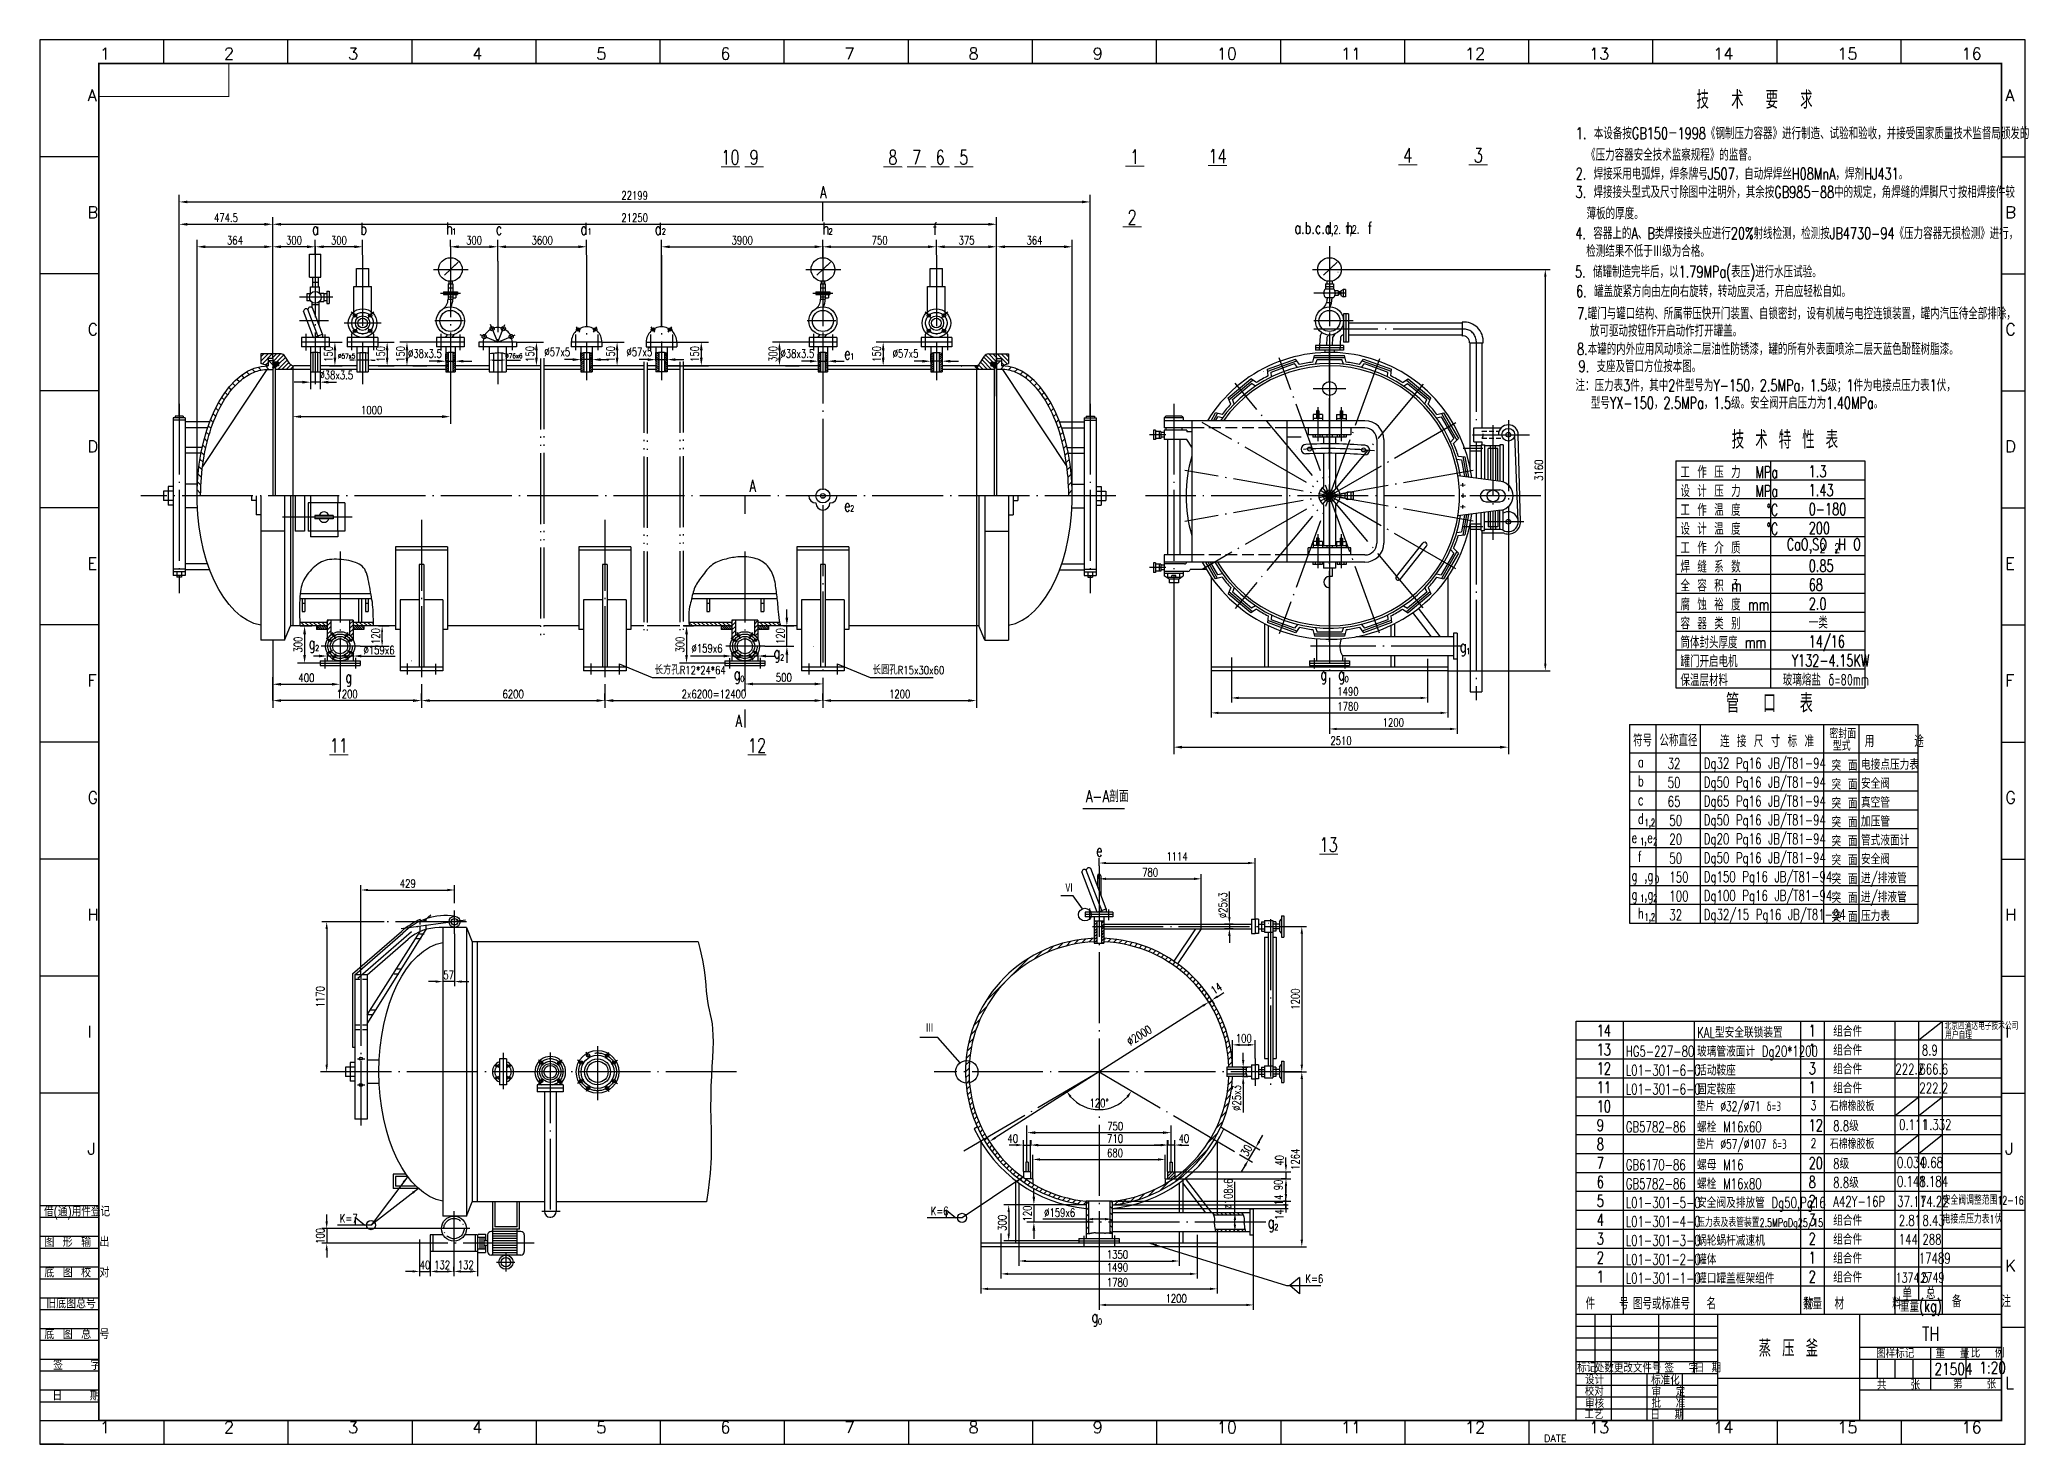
# Model space of a CAD drawing. Extents: x 3651 to 4491, y 6105 to 6699.
import ezdxf
from ezdxf.enums import TextEntityAlignment as Align

# ---------------------------------------------------------------- set-up
doc = ezdxf.new("R2010")
doc.units = 0
doc.header["$MEASUREMENT"] = 0
doc.header["$PDMODE"] = 66
for name, pattern in [('DASHDOT-M', [36.5, 30, -3, 0.5, -3]), ('DASHDOT-S', [13.3, 10, -1.5, 0.3, -1.5]), ('DIVIDE-M', [40, 30, -3, 0.5, -3, 0.5, -3]), ('HIDDEN-M', [7, 5, -2]), ('HIDDEN-S', [3, 2, -1])]:
    doc.linetypes.add(name, pattern=pattern)
doc.layers.get('0').update_dxf_attribs({"linetype": 'CONTINUOUS'})
doc.layers.get('DEFPOINTS').update_dxf_attribs({"linetype": 'CONTINUOUS'})
for name, color, linetype in [('CEN', 1, 'DASHDOT-M'), ('DIM', 5, 'CONTINUOUS'), ('DIV', 6, 'DIVIDE-M'), ('HID', 6, 'HIDDEN-M'), ('TK', 5, 'CONTINUOUS')]:
    doc.layers.add(name, color=color, linetype=linetype)
doc.styles.add('HZTXT', font='txt', dxfattribs={"width": 0.75, "bigfont": 'HZTXT'})
doc.dimstyles.get("Standard").update_dxf_attribs({"dimtxt": 3.5, "dimasz": 3.5, "dimexe": 3, "dimexo": 0.063, "dimgap": 1, "dimtad": 1, "dimdec": 3, "dimzin": 0, "dimtxsty": 'HZTXT', "dimblk1": 'DOT', "dimblk2": 'DOT', "dimcen": 0.09, "dimclrd": 5, "dimclre": 5, "dimclrt": 1, "dimazin": 3, "dimtfac": 0.857143, "dimtdec": 3, "dimtix": 1, "dimtmove": 0, "dimatfit": 3, "dimtolj": 1, "dimtzin": 0})
pattern_1 = [(45, (-358.07917, -4.28885), (-0.44194174, 0.44194174), [])]
pattern_2 = [(45, (-358.0792, -4.2889), (-0.88388348, 0.88388348), [])]
pattern_3 = [(45, (-230.7026, 23.9037), (-0.61871843, 0.61871843), [])]

msp = doc.modelspace()

# ---------------------------------------------------------------- texts
at = {"layer": 'DIM', "style": 'HZTXT'}
for s, height, width, p in [(' 技  术  要  求', 7.5, 0.7, (4347.6224, 6669.7628)), ('1. 本设备按GB150－1998《钢制压力容器》进行制造、试验和验收，并接受国家质量技术监督局颁发的', 5, 0.7, (4301.2174, 6656.8622)), ('《压力容器安全技术监察规程》的监督。', 5, 0.7, (4305.5747, 6647.7472)), ('2. 焊接采用电弧焊，焊条牌号J507，自动焊焊丝H08MnA，焊剂HJ431。', 5, 0.7, (4301.132, 6639.7614)), ('A', 5, 0.7, (3981.4674, 6631.989)), ('3. 焊接接头型式及尺寸除图中注明外，其余按GB985－88中的规定，角焊缝的焊脚尺寸按相焊接件较', 5, 0.7, (4301.0843, 6632.0251)), ('薄板的厚度。', 5, 0.7, (4305.782, 6622.9677)), ('a', 5, 0.7, (3766.6364, 6616.4976)), ('b', 5, 0.7, (3786.992, 6616.4976)), ('h', 5, 0.7, (3823.2712, 6616.5916)), ('c', 5, 0.7, (3844.312, 6616.4976)), ('d', 5, 0.7, (3880.1567, 6616.4976)), ('d', 5, 0.7, (3911.5578, 6616.4976)), ('h', 5, 0.7, (3982.5503, 6616.5916)), ('f', 5, 0.7, (4029.2558, 6616.4976)), ('a.b.c.d  h  f', 5, 0.7, (4182.1504, 6616.8414)), ('1,2.', 3.5, 0.7, (4195.5269, 6616.8414)), ('1,2.', 3.5, 0.7, (4203.3444, 6616.9281)), ('4. 容器上的A、B类焊接接头应进行20%射线检测，检测按JB4730-94《压力容器无损检测》进行，', 5, 0.7, (4301.0183, 6614.5756)), ('1', 2.5, 0.7, (3825.8145, 6616.5916)), ('1', 2.5, 0.7, (3883.1438, 6616.5916)), ('2', 2.5, 0.7, (3914.5449, 6616.5916)), ('2', 2.5, 0.7, (3985.0935, 6616.5916)), ('检测结果不低于Ⅲ级为合格。', 5, 0.7, (4305.6085, 6607.0625)), ('5. 储罐制造完毕后，以1.79MPa(表压)进行水压试验。', 5, 0.7, (4300.8652, 6598.3407)), ('6. 罐盖旋紧方向由左向右旋转，转动应灵活，开启应轻松自如。', 5, 0.7, (4301.3306, 6590.0656)), ('7.罐门与罐口结构、所属带压快开门装置、自锁密封，设有机械与电控连锁装置，罐内汽压待全部排除，', 5, 0.7, (4301.7313, 6580.6445)), ('放可驱动按钮作开启动作打开罐盖。', 5, 0.7, (4307.2001, 6573.3625)), ('8.本罐的内外应用风动喷涂二层油性防锈漆，罐的所有外表面喷涂二层天蓝色酚醛树脂漆。', 5, 0.7, (4301.7313, 6565.6482)), ('e', 5, 0.7, (3991.6723, 6563.7726)), ('1', 2.5, 0.7, (3994.2155, 6563.7726)), ('9. 支座及管口方位按本图。', 5, 0.7, (4302.3698, 6558.3417)), ('注：压力表3件，其中2件型号为Y-150，2.5MPa，1.5级；1件为电接点压力表1伏，', 5, 0.7, (4301.0965, 6550.2721)), ('型号YX-150，2.5MPa，1.5级。安全阀开启压力为1.40MPa。', 5, 0.7, (4307.5846, 6542.8662)), ('技 术 特 性 表', 7.5, 0.7, (4367.1929, 6525.9959)), ('工 作 压 力  MPa', 5, 0.7, (4345.4814, 6513.5689)), ('1.3', 5, 0.7, (4399.7603, 6513.9304)), ('A', 5, 0.7, (3951.6268, 6507.7822)), ('设 计 压 力  MPa', 5, 0.7, (4345.4814, 6505.5689)), ('1.43', 5, 0.7, (4399.7603, 6505.9304)), ('e', 5, 0.7, (3991.6723, 6499.4321)), ('2', 2.5, 0.7, (3994.2155, 6499.4321)), ('工 作 温 度   %%dC', 5, 0.7, (4345.4814, 6497.5689)), ('0-180', 5, 0.7, (4399.7603, 6497.9304)), ('设 计 温 度   %%dC', 5, 0.7, (4345.4814, 6489.5689)), ('200', 5, 0.7, (4399.7603, 6489.9304)), ('工 作 介 质', 5, 0.7, (4345.4814, 6481.5689)), ('CaO,SO ,H O', 5, 0.7, (4390.4267, 6483.0141)), ('2', 4, 0.7, (4404.4362, 6481.9193)), ('2', 4, 0.7, (4410.5917, 6481.9193)), ('焊 缝 系 数', 5, 0.7, (4345.4814, 6473.5689)), ('0.85', 5, 0.7, (4399.7603, 6473.9304)), ('全 容 积 m', 5, 0.7, (4345.4814, 6465.5689)), ('3', 4, 0.7, (4367.3982, 6466.7066)), ('68', 5, 0.7, (4399.7603, 6465.9304)), ('腐 蚀 裕 度 mm', 5, 0.7, (4345.4814, 6457.5689)), ('2.0', 5, 0.7, (4399.7603, 6457.9304)), ('容 器 类 别', 5, 0.7, (4345.4814, 6449.5689)), ('一类', 5, 0.7, (4399.7603, 6449.9304)), ('g', 5, 0.7, (3765.1391, 6441.2926)), ('2', 2.5, 0.7, (3767.8727, 6440.4372)), ('g', 5, 0.7, (4252.0995, 6439.9624)), ('筒体封头厚度 mm', 5, 0.7, (4345.4814, 6441.5689)), ('14/16', 5, 0.7, (4399.7603, 6441.9304)), ('长方孔R12*24*64', 3.5, 0.75, (3911.5037, 6430.5702)), ('g', 5, 0.7, (3961.8367, 6437.2848)), ('2', 2.5, 0.7, (3964.5702, 6436.4294)), ('长圆孔R15x30x60', 3.5, 0.75, (4003.7189, 6430.5702)), ('1', 2.5, 0.7, (4254.8331, 6439.107)), ('罐门开启电机', 5, 0.7, (4345.4814, 6433.5689)), ('Y132-4.15KW', 5, 0.7, (4392.5356, 6433.9304)), ('g', 5, 0.7, (3780.6476, 6427.0218)), ('g', 5, 0.7, (3944.9929, 6428.2563)), ('0', 2.5, 0.7, (3947.7264, 6427.4009)), ('g', 5, 0.7, (4193.1329, 6428.1206)), ('g', 5, 0.7, (4200.6594, 6428.1206)), ('0', 2.5, 0.7, (4203.3929, 6427.2653)), ('保温层材料', 5, 0.7, (4345.4814, 6425.5689)), ('玻璃熔盐 δ=80mm', 5, 0.7, (4388.8013, 6425.767)), ('管  口  表', 8, 0.7, (4364.7616, 6414.322)), ('A', 5, 0.7, (3945.7564, 6408.3976)), ('符号  ', 5, 0.7, (4325.4452, 6400.1286)), ('公称直径', 5, 0.7, (4336.5965, 6400.1286)), ('连 接 尺 寸 标 准', 5, 0.7, (4362.2492, 6399.7646)), ('密封面', 4, 0.7, (4408.4558, 6403.4048)), ('型式', 4, 0.7, (4409.9134, 6398.3084)), ('用     途', 5, 0.7, (4423.4466, 6399.7646)), ('a', 4.5, 0.7, (4327.4626, 6391.281)), ('32', 4.5, 0.7, (4340.0707, 6390.5376)), ('Dg32 Pg16 JB/T81-94', 4.5, 0.7, (4355.3636, 6390.7116)), (' 突 面', 4.5, 0.7, (4406.5933, 6389.7942)), ('电接点压力表', 4.5, 0.7, (4421.8477, 6390.1659)), ('b', 4.5, 0.7, (4327.4626, 6383.281)), ('50', 4.5, 0.7, (4340.0906, 6382.5376)), ('Dg50 Pg16 JB/T81-94', 4.5, 0.7, (4355.3636, 6382.7116)), (' 突 面', 4.5, 0.7, (4406.5933, 6381.7942)), ('安全阀', 4.5, 0.7, (4421.8477, 6382.1659)), ('A-A剖面', 5, 0.75, (4093.8438, 6376.5366)), ('c', 4.5, 0.7, (4327.4626, 6375.281)), ('65', 4.5, 0.7, (4340.0906, 6374.5376)), ('Dg65 Pg16 JB/T81-94', 4.5, 0.7, (4355.3636, 6374.7116)), (' 突 面', 4.5, 0.7, (4406.5933, 6373.7942)), ('真空管', 4.5, 0.7, (4421.8477, 6374.1659)), ('d', 4.5, 0.7, (4327.4626, 6367.281)), (' 1,2', 3, 0.7, (4328.3902, 6366.3821)), ('50', 4.5, 0.7, (4340.7939, 6366.5376)), ('Dg50 Pg16 JB/T81-94', 4.5, 0.7, (4355.3636, 6366.7116)), (' 突 面', 4.5, 0.7, (4406.5933, 6365.7942)), ('加压管', 4.5, 0.7, (4421.8477, 6366.1659)), ('e ,e', 4.5, 0.7, (4324.7778, 6359.281)), (' 1  2', 3, 0.7, (4326.5002, 6358.3821)), ('20', 4.5, 0.7, (4340.7939, 6358.5376)), ('Dg20 Pg16 JB/T81-94', 4.5, 0.7, (4355.3636, 6358.7116)), (' 突 面', 4.5, 0.7, (4406.5933, 6357.7942)), ('管式液面计', 4.5, 0.7, (4421.8477, 6358.1659)), ('e', 5, 0.7, (4098.2684, 6353.5291)), ('f', 4.5, 0.7, (4327.4626, 6351.281)), ('50', 4.5, 0.7, (4340.7939, 6350.5376)), ('Dg50 Pg16 JB/T81-94', 4.5, 0.7, (4355.3636, 6350.7116)), (' 突 面', 4.5, 0.7, (4406.5933, 6349.7942)), ('安全阀', 4.5, 0.7, (4421.8477, 6350.1659)), ('g ,g', 4.5, 0.7, (4324.7778, 6343.281)), ('    0', 3, 0.7, (4326.5002, 6342.3821)), ('150', 4.5, 0.7, (4340.7939, 6342.5376)), ('Dg150 Pg16 JB/T81-94', 4.5, 0.7, (4355.3636, 6342.7116)), (' 突 面', 4.5, 0.7, (4406.5933, 6341.7942)), ('进/排液管', 4.5, 0.7, (4421.8477, 6342.1659)), ('Ⅵ', 3.5, 0.75, (4085.0785, 6338.311)), ('g ,g', 4.5, 0.7, (4324.7778, 6335.281)), (' 1  2', 3, 0.7, (4326.5002, 6334.3821)), ('100', 4.5, 0.7, (4340.7939, 6334.5376)), ('Dg100 Pg16 JB/T81-94', 4.5, 0.7, (4355.3636, 6334.7116)), (' 突 面', 4.5, 0.7, (4406.5933, 6333.7942)), ('进/排液管', 4.5, 0.7, (4421.8477, 6334.1659)), ('h', 4.5, 0.7, (4327.4626, 6327.281)), (' 1,2', 3, 0.7, (4328.3902, 6326.3821)), ('32', 4.5, 0.7, (4340.7939, 6326.5376)), ('Dg32/15 Pg16 JB/T81-94', 4.5, 0.7, (4355.3636, 6326.7116)), (' 突 面', 4.5, 0.7, (4406.5933, 6325.7942)), ('压力表', 4.5, 0.7, (4421.8477, 6326.1659)), ('北京四通达电子技术公司', 3, 0.7, (4457.2206, 6280.2612)), ('Ⅲ', 3.5, 0.75, (4026.0728, 6279.0641)), ('14', 5, 0.7, (4310.082, 6277.3629)), ('KAL型安全联锁装置', 4.5, 0.7, (4352.5118, 6276.8916)), ('1', 5, 0.7, (4399.7235, 6277.3629)), ('组合件', 4.5, 0.7, (4410.1031, 6277.3629)), ('用户自理', 3, 0.7, (4457.4813, 6276.4053)), ('13', 5, 0.7, (4310.082, 6269.3629)), ('HG5-227-80', 4.5, 0.7, (4322.3487, 6268.8916)), ('玻璃管液面计 Dg20*1200', 4.5, 0.7, (4352.5118, 6268.8916)), ('1', 5, 0.7, (4399.7235, 6269.3629)), ('组合件', 4.5, 0.7, (4410.1031, 6269.3629)), ('8.9', 4.5, 0.7, (4447.6035, 6269.3629)), ('12', 5, 0.7, (4310.082, 6261.3629)), ('11', 5, 0.7, (4310.082, 6253.3629)), ('L01-301-6-0', 4.5, 0.7, (4322.3487, 6260.8916)), ('活动鞍座', 4.5, 0.7, (4352.5118, 6260.8916)), ('3', 5, 0.7, (4399.7235, 6261.3629)), ('1', 5, 0.7, (4399.7235, 6253.3629)), ('组合件', 4.5, 0.7, (4410.1031, 6261.3629)), ('组合件', 4.5, 0.7, (4410.1031, 6253.3629)), ('222.2', 4.5, 0.7, (4436.4063, 6261.3629)), ('666.6', 4.5, 0.7, (4446.5599, 6261.3629)), ('10', 5, 0.7, (4310.082, 6245.3629)), ('L01-301-6-0', 4.5, 0.7, (4322.3487, 6252.8916)), ('垫片 %%C32/%%C71 δ=3', 4, 0.7, (4352.3393, 6245.8733)), ('固定鞍座', 4.5, 0.7, (4352.5118, 6252.8916)), ('3', 4, 0.7, (4400.6014, 6246.2667)), ('石棉橡胶板', 4, 0.7, (4408.6583, 6245.8782)), ('222.2', 4.5, 0.7, (4446.5599, 6253.3629)), ('9', 5, 0.7, (4310.082, 6237.3629)), ('GB5782-86', 4.5, 0.7, (4322.3487, 6236.8916)), ('螺栓 M16x60', 4.5, 0.7, (4352.5118, 6236.8916)), ('12', 5, 0.7, (4399.7235, 6237.3629)), ('8.8级', 4.5, 0.7, (4410.1031, 6237.3629)), ('0.111', 4.5, 0.7, (4437.9774, 6237.8626)), ('1.332', 4.5, 0.7, (4447.9774, 6237.8626)), ('8', 5, 0.7, (4310.082, 6229.3629)), ('垫片 %%C57/%%C107 δ=3', 4, 0.7, (4352.3393, 6229.8733)), ('2', 4, 0.7, (4400.6014, 6230.2667)), ('石棉橡胶板', 4, 0.7, (4408.6583, 6229.8782)), ('7', 5, 0.7, (4310.082, 6221.3629)), ('GB6170-86', 4.5, 0.7, (4322.3487, 6220.8916)), ('螺母 M16', 4.5, 0.7, (4352.5118, 6220.8916)), ('20', 5, 0.7, (4399.7235, 6221.3629)), ('8级', 4.5, 0.7, (4410.1031, 6221.3629)), ('0.034', 4.5, 0.7, (4437.1106, 6221.8626)), ('0.68', 4.5, 0.7, (4447.1106, 6221.8626)), ('6', 5, 0.7, (4310.082, 6213.3629)), ('GB5782-86', 4.5, 0.7, (4322.3487, 6212.8916)), ('螺栓 M16x80', 4.5, 0.7, (4352.5118, 6212.8916)), ('8', 5, 0.7, (4399.7235, 6213.3629)), ('8.8级', 4.5, 0.7, (4410.1031, 6213.3629)), ('0.148', 4.5, 0.7, (4437.1106, 6213.8626)), ('1.184', 4.5, 0.7, (4446.5771, 6213.8626)), ('5', 5, 0.7, (4310.082, 6205.3629)), ('L01-301-5-0', 4.5, 0.7, (4322.3487, 6204.8916)), ('安全阀及排放管 Dg50,Pg16', 4.5, 0.7, (4352.5118, 6204.8916)), ('2', 5, 0.7, (4399.7235, 6205.3629)), ('A42Y-16P', 4.5, 0.7, (4410.1031, 6205.3629)), ('37.11', 4.5, 0.7, (4437.1774, 6205.3629)), ('74.22', 4.5, 0.7, (4446.7902, 6205.3629)), ('安全阀调整范围12-16', 3.5, 0.7, (4456.3975, 6206.3503)), ('K=7', 3.5, 0.75, (3778.2799, 6198.761)), ('K=6', 3.5, 0.75, (4028.3233, 6201.8399)), ('g', 5, 0.7, (4170.9272, 6196.3772)), ('4', 5, 0.7, (4310.082, 6197.3629)), ('L01-301-4-0', 4.5, 0.7, (4322.3487, 6196.8916)), ('压力表及表管装置2.5MPaDg25/15', 3.5, 0.7, (4352.5118, 6196.8916)), ('3', 5, 0.7, (4399.7235, 6197.3629)), ('组合件', 4.5, 0.7, (4410.1031, 6197.3629)), ('2.81', 4.5, 0.7, (4437.8469, 6197.3629)), ('8.43', 4.5, 0.7, (4447.8469, 6197.3629)), ('电接点压力表1伏', 3.5, 0.7, (4456.3975, 6198.3503)), ('2', 2.5, 0.7, (4173.6608, 6195.5219)), ('3', 5, 0.7, (4310.082, 6189.3629)), ('L01-301-3-0', 4.5, 0.7, (4322.3487, 6188.8916)), ('蜗轮蜗杆减速机', 4.5, 0.7, (4352.5118, 6188.8916)), ('2', 5, 0.7, (4399.7235, 6189.3629)), ('组合件', 4.5, 0.7, (4410.1031, 6189.3629)), ('144', 4.5, 0.7, (4437.8469, 6189.3629)), ('288', 4.5, 0.7, (4447.8469, 6189.3629)), ('2', 5, 0.7, (4310.082, 6181.3629)), ('L01-301-2-0', 4.5, 0.7, (4322.3487, 6180.8916)), ('罐体 ', 4.5, 0.7, (4352.5118, 6180.8916)), ('1', 5, 0.7, (4399.7235, 6181.3629)), ('组合件', 4.5, 0.7, (4410.1031, 6181.3629)), ('17489', 4.5, 0.7, (4446.3123, 6181.3629)), ('K=6', 3.5, 0.75, (4186.8584, 6173.181)), ('1', 5, 0.7, (4310.082, 6173.3629)), ('L01-301-1-0', 4.5, 0.7, (4322.3487, 6172.8916)), ('罐口罐盖框架组件', 4.5, 0.7, (4352.5118, 6172.8916)), ('2', 5, 0.7, (4399.7235, 6173.3629)), ('组合件', 4.5, 0.7, (4410.1031, 6173.3629)), ('1374.5', 4.2, 0.7, (4436.5239, 6173.3079)), ('2749', 4.2, 0.7, (4447.0751, 6173.3629)), ('件   号', 5, 0.7, (4305.368, 6161.9431)), ('图号或标准号', 5, 0.7, (4325.368, 6161.9431)), ('名           称 ', 5, 0.7, (4356.5084, 6161.9431)), ('数量', 5, 0.7, (4397.368, 6161.9431)), ('材      料', 5, 0.7, (4410.6794, 6161.9431)), ('重量(kg)', 5, 0.7, (4438.368, 6160.9431)), ('单', 5, 0.7, (4439.368, 6166.2641)), ('总', 5, 0.7, (4449.368, 6166.2641)), ('备     注      ', 5, 0.7, (4460.3437, 6162.8957)), ('g', 5, 0.7, (4096.3492, 6156.4677)), ('0', 2.5, 0.7, (4099.0828, 6155.6124)), ('蒸 压 釜', 7, 0.75, (4378.5855, 6142.0144)), ('21504', 5, 0.75, (4452.9575, 6134.2797)), ('1:20', 5, 0.75, (4471.9013, 6134.8109))]:
    msp.add_text(s, height=height, dxfattribs=dict(at, width=width)).set_placement(p)
at = {"layer": 'DIM', "style": 'HZTXT', "width": 0.75}
for s, p in [('4', (4230.1107, 6647.0228)), ('3', (4259.958, 6647.0867)), ('10', (3943.5795, 6646.1924)), ('9', (3953.5795, 6646.1924)), ('8', (4012.3068, 6646.1924)), ('7', (4022.3068, 6646.1924)), ('6', (4032.3068, 6646.1924)), ('5', (4042.3068, 6646.1924)), ('1', (4114.6425, 6646.4484)), ('14', (4149.648, 6646.7178)), ('2', (4113.5049, 6620.8075)), ('11', (3777.9505, 6397.4851)), ('12', (3954.8039, 6397.4851)), ('13', (4196.6515, 6355.5335))]:
    msp.add_text(s, height=6, dxfattribs=at).set_placement(p, align=Align.CENTER)
at = {"layer": 'DIM', "color": 1, "linetype": 'BYBLOCK', "char_height": 3.5, "attachment_point": 5, "style": 'HZTXT'}
for insert in [(3933.6747, 6441.5532), (3794.9218, 6440.8153)]:
    msp.add_mtext('∅159x6', dxfattribs=dict(at, insert=insert))
at = {"layer": 'TK', "style": 'HZTXT'}
for s, height, p in [('1', 5, (3676.8184, 6690.548)), ('2', 5, (3729.3184, 6690.548)), ('3', 5, (3781.8184, 6690.548)), ('4', 5, (3834.3184, 6690.548)), ('5', 5, (3886.8184, 6690.548)), ('6', 5, (3939.3184, 6690.548)), ('7', 5, (3991.8184, 6690.548)), ('8', 5, (4044.3184, 6690.548)), ('9', 5, (4096.8184, 6690.548)), ('10', 5, (4149.3184, 6690.548)), ('11', 5, (4201.8184, 6690.548)), ('12', 5, (4254.3184, 6690.548)), ('13', 5, (4306.8184, 6690.548)), ('14', 5, (4359.3184, 6690.548)), ('15', 5, (4411.8184, 6690.548)), ('16', 5, (4464.3184, 6690.548)), ('A', 5, (3671.5987, 6672.9535)), ('A', 5, (4482.8952, 6672.9535)), ('B', 5, (3671.5987, 6623.4535)), ('B', 5, (4482.8952, 6623.4535)), ('C', 5, (3671.5987, 6573.9535)), ('C', 5, (4482.8952, 6573.9535)), ('D', 5, (3671.5987, 6524.4535)), ('D', 5, (4482.8952, 6524.4535)), ('E', 5, (3671.5987, 6474.9535)), ('E', 5, (4482.8952, 6474.9535)), ('F', 5, (3671.5987, 6425.4535)), ('F', 5, (4482.8952, 6425.4535)), ('G', 5, (3671.5987, 6375.9535)), ('G', 5, (4482.8952, 6375.9535)), ('H', 5, (3671.5987, 6326.4535)), ('H', 5, (4482.8952, 6326.4535)), ('I', 5, (3671.5987, 6276.9535)), ('I', 5, (4482.8952, 6276.9535)), ('J', 5, (3671.5987, 6227.4535)), ('J', 5, (4482.8952, 6227.4535)), ('K', 5, (4482.8952, 6177.9535)), ('图样标记', 3.5, (4428.2971, 6141.4961)), ('重  量', 3.5, (4453.4152, 6141.4961)), ('比  例', 3.5, (4468.2718, 6141.6546)), ('标记', 3.5, (4301.78, 6135.4261)), ('设计', 3.5, (4305.1415, 6130.346)), ('处数', 3.5, (4309.2744, 6135.3689)), ('更改文件号', 3.5, (4317.3197, 6135.3169)), ('标准化', 3.5, (4333.0801, 6130.18)), ('签  字', 3.5, (4338.7094, 6135.3542)), ('日 期', 3.5, (4351.5138, 6135.4054)), ('第   张', 3.5, (4460.8271, 6128.5494)), ('L', 5, (4482.8952, 6128.4535)), ('校对', 3.5, (4305.0152, 6125.5033)), ('审核', 3.5, (4305.1477, 6120.31)), ('批  准', 3.5, (4333.236, 6120.4227)), ('审  定', 3.5, (4333.2344, 6125.245)), ('共   张', 3.5, (4428.6142, 6128.1443)), ('工艺', 3.5, (4304.839, 6115.6804)), ('日  期', 3.5, (4332.7484, 6115.5077)), ('1', 5, (3676.8184, 6109.606)), ('2', 5, (3729.3184, 6109.606)), ('3', 5, (3781.8184, 6109.606)), ('4', 5, (3834.3184, 6109.606)), ('5', 5, (3886.8184, 6109.606)), ('6', 5, (3939.3184, 6109.606)), ('7', 5, (3991.8184, 6109.606)), ('8', 5, (4044.3184, 6109.606)), ('9', 5, (4096.8184, 6109.606)), ('10', 5, (4149.3184, 6109.606)), ('11', 5, (4201.8184, 6109.606)), ('12', 5, (4254.3184, 6109.606)), ('13', 5, (4306.8184, 6109.606)), ('14', 5, (4359.3184, 6109.606)), ('15', 5, (4411.8184, 6109.606)), ('16', 5, (4464.3184, 6109.606))]:
    msp.add_text(s, height=height, dxfattribs=at).set_placement(p)
at = {"layer": 'TK', "color": 4, "style": 'HZTXT', "width": 0.75}
msp.add_text('借(通)用件登记', height=4, dxfattribs=at).set_placement((3653.2084, 6201.3321))
at = {"layer": 'TK', "color": 4, "style": 'HZTXT'}
for s, p in [('图 形 输 出', (3653.3501, 6188.4553)), ('底 图 校 对', (3653.3501, 6175.5145)), ('旧底图总号', (3654.1378, 6162.4416)), ('底 图 总 号', (3653.3501, 6149.4338)), ('签   字', (3657.0316, 6136.429)), ('日   期', (3656.7048, 6123.496))]:
    msp.add_text(s, height=4, dxfattribs=at).set_placement(p)
at = {"layer": 'TK', "style": 'HZTXT', "width": 0.75, "flags": 4}
msp.add_attdef('TH', text='', height=6, dxfattribs=at).set_placement((4451.368, 6148.6303), align=Align.CENTER)
at = {"layer": 'TK', "style": 'HZTXT', "flags": 5}
msp.add_attdef('DATE', (4287.8, 6105.9784), '', height=3, dxfattribs=at)

# ---------------------------------------------------------------- blocks, each defined once
blk = doc.blocks.new('*D61')
at = {"color": 5, "linetype": 'BYBLOCK'}
for p, q in [((4202.08, 6601.77), (4290.32, 6601.77)), ((4288.32, 6598.77), (4288.32, 6435.04)), ((4247.08, 6432.04), (4290.32, 6432.04))]:
    blk.add_line(p, q, dxfattribs=at)
for points in [[(4287.82, 6598.77), (4288.82, 6598.77), (4288.32, 6601.77)], [(4287.82, 6435.04), (4288.82, 6435.04), (4288.32, 6432.04)]]:
    blk.add_solid(points, dxfattribs=at)
at = {"layer": 'DEFPOINTS', "color": 0, "linetype": 'BYBLOCK'}
for p in [(4202.02, 6601.77), (4247.02, 6432.04), (4288.32, 6432.04)]:
    blk.add_point(p, dxfattribs=at)
at = {"color": 1, "linetype": 'BYBLOCK', "insert": (4285.57, 6516.9), "char_height": 3.5, "attachment_point": 5, "rotation": 90, "style": 'HZTXT'}
blk.add_mtext('\\A1;3160', dxfattribs=at)
blk = doc.blocks.new('_DOT')
at = {"color": 0, "linetype": 'BYBLOCK'}
blk.add_line((-0.5, 0), (-1, 0), dxfattribs=at)
at = {"color": 0, "linetype": 'BYBLOCK', "const_width": 0.5}
blk.add_lwpolyline([(-0.25, 0, 1), (0.25, 0, 1)], format="xyb", close=True, dxfattribs=at)
blk = doc.blocks.new('*D60')
at = {"color": 5, "linetype": 'BYBLOCK'}
for p, q in [((3710.37, 6539.8), (3710.37, 6633.34)), ((3713.87, 6630.34), (4092.28, 6630.34)), ((4095.78, 6539.8), (4095.78, 6633.34))]:
    blk.add_line(p, q, dxfattribs=at)
for points in [[(3713.87, 6630.92), (3713.87, 6629.76), (3710.37, 6630.34)], [(4092.28, 6630.92), (4092.28, 6629.76), (4095.78, 6630.34)]]:
    blk.add_solid(points, dxfattribs=at)
at = {"layer": 'DEFPOINTS', "color": 0, "linetype": 'BYBLOCK'}
for p in [(4095.78, 6630.34), (3710.37, 6539.74), (4095.78, 6539.74)]:
    blk.add_point(p, dxfattribs=at)
at = {"color": 1, "linetype": 'BYBLOCK', "insert": (3903.07, 6633.09), "char_height": 3.5, "attachment_point": 5, "style": 'HZTXT'}
blk.add_mtext('\\A1;22199', dxfattribs=at)
blk = doc.blocks.new('*D77')
at = {"color": 5, "linetype": 'BYBLOCK'}
for p, q in [((3976.76, 6571.04), (3961.31, 6571.04)), ((3976.76, 6561.04), (3961.31, 6561.04)), ((3964.31, 6567.54), (3964.31, 6564.54))]:
    blk.add_line(p, q, dxfattribs=at)
for points in [[(3963.73, 6567.54), (3964.9, 6567.54), (3964.31, 6571.04)], [(3963.73, 6564.54), (3964.9, 6564.54), (3964.31, 6561.04)]]:
    blk.add_solid(points, dxfattribs=at)
at = {"layer": 'DEFPOINTS', "color": 0, "linetype": 'BYBLOCK'}
for p in [(3976.82, 6571.04), (3964.31, 6561.04), (3976.82, 6561.04)]:
    blk.add_point(p, dxfattribs=at)
at = {"color": 1, "linetype": 'BYBLOCK', "insert": (3961.56, 6566.04), "char_height": 3.5, "attachment_point": 5, "rotation": 90, "style": 'HZTXT'}
blk.add_mtext('\\A1;300', dxfattribs=at)
blk = doc.blocks.new('*D76')
at = {"color": 5, "linetype": 'BYBLOCK'}
for p, q in [((3977.2, 6562.98), (3973.7, 6562.98)), ((3980.7, 6563.05), (3980.7, 6565.98)), ((3980.7, 6562.98), (3984.7, 6562.98)), ((3980.7, 6562.98), (3984.7, 6562.98)), ((3984.7, 6563.05), (3984.7, 6565.98)), ((3988.2, 6562.98), (3991.7, 6562.98))]:
    blk.add_line(p, q, dxfattribs=at)
for points in [[(3977.2, 6563.57), (3977.2, 6562.4), (3980.7, 6562.98)], [(3988.2, 6563.57), (3988.2, 6562.4), (3984.7, 6562.98)]]:
    blk.add_solid(points, dxfattribs=at)
at = {"layer": 'DEFPOINTS', "color": 0, "linetype": 'BYBLOCK'}
for p in [(3980.7, 6562.98), (3984.7, 6562.98), (3984.7, 6562.98)]:
    blk.add_point(p, dxfattribs=at)
at = {"color": 1, "linetype": 'BYBLOCK', "insert": (3971.9, 6566.23), "char_height": 3.5, "attachment_point": 5, "style": 'HZTXT'}
blk.add_mtext('\\A1;∅38x3.5', dxfattribs=at)
blk = doc.blocks.new('*D37')
at = {"color": 5, "linetype": 'BYBLOCK'}
for p, q in [((3774.92, 6162.04), (3786.26, 6162.04)), ((3783.26, 6158.54), (3783.26, 6155.53)), ((3784.88, 6152.03), (3780.26, 6152.03))]:
    blk.add_line(p, q, dxfattribs=at)
for points in [[(3782.68, 6158.54), (3783.85, 6158.54), (3783.26, 6162.04)], [(3782.68, 6155.53), (3783.85, 6155.53), (3783.26, 6152.03)]]:
    blk.add_solid(points, dxfattribs=at)
at = {"layer": 'DEFPOINTS', "color": 0, "linetype": 'BYBLOCK'}
for p in [(3774.86, 6162.04), (3783.26, 6152.03), (3784.95, 6152.03)]:
    blk.add_point(p, dxfattribs=at)
at = {"color": 1, "linetype": 'BYBLOCK', "insert": (3780.51, 6157.04), "char_height": 3.5, "attachment_point": 5, "rotation": 90, "style": 'HZTXT'}
blk.add_mtext('\\A1;150', dxfattribs=at)
blk = doc.blocks.new('*D38')
at = {"color": 5, "linetype": 'BYBLOCK'}
for p, q in [((3811.06, 6162.04), (3820.39, 6162.04)), ((3817.39, 6158.54), (3817.39, 6155.53)), ((3817.32, 6152.03), (3814.39, 6152.03))]:
    blk.add_line(p, q, dxfattribs=at)
for points in [[(3816.8, 6158.54), (3817.97, 6158.54), (3817.39, 6162.04)], [(3816.8, 6155.53), (3817.97, 6155.53), (3817.39, 6152.03)]]:
    blk.add_solid(points, dxfattribs=at)
at = {"layer": 'DEFPOINTS', "color": 0, "linetype": 'BYBLOCK'}
for p in [(3811, 6162.04), (3817.39, 6152.03), (3817.39, 6152.03)]:
    blk.add_point(p, dxfattribs=at)
at = {"color": 1, "linetype": 'BYBLOCK', "insert": (3814.64, 6157.04), "char_height": 3.5, "attachment_point": 5, "rotation": 90, "style": 'HZTXT'}
blk.add_mtext('\\A1;150', dxfattribs=at)
blk = doc.blocks.new('*D69')
at = {"color": 5, "linetype": 'BYBLOCK'}
for p, q in [((3841.52, 6563.78), (3841.52, 6561.99)), ((3843.02, 6563.49), (3847.22, 6563.49)), ((3848.72, 6563.78), (3848.72, 6561.99))]:
    blk.add_line(p, q, dxfattribs=at)
for points in [[(3843.02, 6563.74), (3843.02, 6563.24), (3841.52, 6563.49)], [(3847.22, 6563.74), (3847.22, 6563.24), (3848.72, 6563.49)]]:
    blk.add_solid(points, dxfattribs=at)
at = {"layer": 'DEFPOINTS', "color": 0, "linetype": 'BYBLOCK'}
for p in [(3841.52, 6563.85), (3848.72, 6563.85), (3848.72, 6563.49)]:
    blk.add_point(p, dxfattribs=at)
at = {"color": 1, "linetype": 'BYBLOCK', "insert": (3851.95, 6565.24), "char_height": 2, "attachment_point": 5, "style": 'HZTXT'}
blk.add_mtext('\\A1;∅76x6', dxfattribs=at)
blk = doc.blocks.new('*D36')
at = {"color": 5, "linetype": 'BYBLOCK'}
for p, q in [((3842.74, 6162.04), (3856.01, 6162.04)), ((3853.01, 6158.54), (3853.01, 6155.53)), ((3838.66, 6152.03), (3856.01, 6152.03))]:
    blk.add_line(p, q, dxfattribs=at)
for points in [[(3852.43, 6158.54), (3853.6, 6158.54), (3853.01, 6162.04)], [(3852.43, 6155.53), (3853.6, 6155.53), (3853.01, 6152.03)]]:
    blk.add_solid(points, dxfattribs=at)
at = {"layer": 'DEFPOINTS', "color": 0, "linetype": 'BYBLOCK'}
for p in [(3842.68, 6162.04), (3838.59, 6152.03), (3853.01, 6152.03)]:
    blk.add_point(p, dxfattribs=at)
at = {"color": 1, "linetype": 'BYBLOCK', "insert": (3850.26, 6157.04), "char_height": 3.5, "attachment_point": 5, "rotation": 90, "style": 'HZTXT'}
blk.add_mtext('\\A1;150', dxfattribs=at)
blk = doc.blocks.new('*D50')
at = {"color": 5, "linetype": 'BYBLOCK'}
for p, q in [((3945.92, 6162.04), (3926.96, 6162.04)), ((3929.96, 6158.54), (3929.96, 6155.53)), ((3935.6, 6152.03), (3926.96, 6152.03))]:
    blk.add_line(p, q, dxfattribs=at)
for points in [[(3929.38, 6158.54), (3930.55, 6158.54), (3929.96, 6162.04)], [(3929.38, 6155.53), (3930.55, 6155.53), (3929.96, 6152.03)]]:
    blk.add_solid(points, dxfattribs=at)
at = {"layer": 'DEFPOINTS', "color": 0, "linetype": 'BYBLOCK'}
for p in [(3945.98, 6162.04), (3929.96, 6152.03), (3935.66, 6152.03)]:
    blk.add_point(p, dxfattribs=at)
at = {"color": 1, "linetype": 'BYBLOCK', "insert": (3927.21, 6157.04), "char_height": 3.5, "attachment_point": 5, "rotation": 90, "style": 'HZTXT'}
blk.add_mtext('\\A1;150', dxfattribs=at)
blk = doc.blocks.new('*D52')
at = {"color": 5, "linetype": 'BYBLOCK'}
for p, q in [((4028.3, 6590.76), (4028.3, 6594.18)), ((4024.8, 6591.18), (4021.3, 6591.18)), ((4033.1, 6591.18), (4028.3, 6591.18)), ((4033.1, 6591.18), (4028.3, 6591.18)), ((4033.1, 6591.31), (4033.1, 6588.18)), ((4036.6, 6591.18), (4040.1, 6591.18))]:
    blk.add_line(p, q, dxfattribs=at)
for points in [[(4024.8, 6591.76), (4024.8, 6590.6), (4028.3, 6591.18)], [(4036.6, 6591.76), (4036.6, 6590.6), (4033.1, 6591.18)]]:
    blk.add_solid(points, dxfattribs=at)
at = {"layer": 'DEFPOINTS', "color": 0, "linetype": 'BYBLOCK'}
for p in [(4028.3, 6591.18), (4028.3, 6590.7), (4033.1, 6591.37)]:
    blk.add_point(p, dxfattribs=at)
at = {"color": 1, "linetype": 'BYBLOCK', "insert": (4017.66, 6594.43), "char_height": 3.5, "attachment_point": 5, "style": 'HZTXT'}
blk.add_mtext('\\A1;∅57x5', dxfattribs=at)
blk = doc.blocks.new('*D39')
at = {"color": 5, "linetype": 'BYBLOCK'}
for p, q in [((3716.27, 6162.04), (3723.12, 6162.04)), ((3720.12, 6158.54), (3720.12, 6155.53)), ((3716.27, 6152.03), (3723.12, 6152.03))]:
    blk.add_line(p, q, dxfattribs=at)
for points in [[(3719.53, 6158.54), (3720.7, 6158.54), (3720.12, 6162.04)], [(3719.53, 6155.53), (3720.7, 6155.53), (3720.12, 6152.03)]]:
    blk.add_solid(points, dxfattribs=at)
at = {"layer": 'DEFPOINTS', "color": 0, "linetype": 'BYBLOCK'}
for p in [(3716.2, 6162.04), (3716.2, 6152.03), (3720.12, 6152.03)]:
    blk.add_point(p, dxfattribs=at)
at = {"color": 1, "linetype": 'BYBLOCK', "insert": (3717.37, 6157.04), "char_height": 3.5, "attachment_point": 5, "rotation": 90, "style": 'HZTXT'}
blk.add_mtext('\\A1;150', dxfattribs=at)
blk = doc.blocks.new('*D40')
at = {"color": 5, "linetype": 'BYBLOCK'}
for p, q in [((3695.66, 6162.04), (3701.02, 6162.04)), ((3698.02, 6158.54), (3698.02, 6155.53)), ((3695.66, 6152.03), (3701.02, 6152.03))]:
    blk.add_line(p, q, dxfattribs=at)
for points in [[(3697.44, 6158.54), (3698.6, 6158.54), (3698.02, 6162.04)], [(3697.44, 6155.53), (3698.6, 6155.53), (3698.02, 6152.03)]]:
    blk.add_solid(points, dxfattribs=at)
at = {"layer": 'DEFPOINTS', "color": 0, "linetype": 'BYBLOCK'}
for p in [(3695.6, 6162.04), (3695.6, 6152.03), (3698.02, 6152.03)]:
    blk.add_point(p, dxfattribs=at)
at = {"color": 1, "linetype": 'BYBLOCK', "insert": (3695.27, 6157.04), "char_height": 3.5, "attachment_point": 5, "rotation": 90, "style": 'HZTXT'}
blk.add_mtext('\\A1;150', dxfattribs=at)
blk = doc.blocks.new('*D41')
at = {"color": 5, "linetype": 'BYBLOCK'}
for p, q in [((3740.95, 6162.04), (3725.51, 6162.04)), ((3728.51, 6158.54), (3728.51, 6155.53)), ((3740.95, 6152.03), (3725.51, 6152.03))]:
    blk.add_line(p, q, dxfattribs=at)
for points in [[(3727.92, 6158.54), (3729.09, 6158.54), (3728.51, 6162.04)], [(3727.92, 6155.53), (3729.09, 6155.53), (3728.51, 6152.03)]]:
    blk.add_solid(points, dxfattribs=at)
at = {"layer": 'DEFPOINTS', "color": 0, "linetype": 'BYBLOCK'}
for p in [(3741.02, 6162.04), (3728.51, 6152.03), (3741.02, 6152.03)]:
    blk.add_point(p, dxfattribs=at)
at = {"color": 1, "linetype": 'BYBLOCK', "insert": (3725.76, 6157.04), "char_height": 3.5, "attachment_point": 5, "rotation": 90, "style": 'HZTXT'}
blk.add_mtext('\\A1;150', dxfattribs=at)
blk = doc.blocks.new('*D66')
at = {"color": 5, "linetype": 'BYBLOCK'}
for p, q in [((3784.05, 6563.48), (3782.55, 6563.48)), ((3785.55, 6563.52), (3785.55, 6561.98)), ((3790.35, 6563.48), (3785.55, 6563.48)), ((3790.35, 6563.48), (3785.55, 6563.48)), ((3790.35, 6563.52), (3790.35, 6561.98)), ((3791.85, 6563.48), (3793.35, 6563.48))]:
    blk.add_line(p, q, dxfattribs=at)
for points in [[(3784.05, 6563.73), (3784.05, 6563.23), (3785.55, 6563.48)], [(3791.85, 6563.73), (3791.85, 6563.23), (3790.35, 6563.48)]]:
    blk.add_solid(points, dxfattribs=at)
at = {"layer": 'DEFPOINTS', "color": 0, "linetype": 'BYBLOCK'}
for p in [(3785.55, 6563.58), (3785.55, 6563.48), (3790.35, 6563.58)]:
    blk.add_point(p, dxfattribs=at)
at = {"color": 1, "linetype": 'BYBLOCK', "insert": (3781.21, 6565.16), "char_height": 2, "attachment_point": 5, "style": 'HZTXT'}
blk.add_mtext('\\A1;∅57x5', dxfattribs=at)
blk = doc.blocks.new('*D56')
at = {"color": 5, "linetype": 'BYBLOCK'}
for p, q in [((3710.37, 6545.09), (3710.37, 6623.89)), ((3713.87, 6620.89), (3746.45, 6620.89)), ((3749.95, 6620.95), (3749.95, 6623.89))]:
    blk.add_line(p, q, dxfattribs=at)
for points in [[(3713.87, 6621.47), (3713.87, 6620.3), (3710.37, 6620.89)], [(3746.45, 6621.47), (3746.45, 6620.3), (3749.95, 6620.89)]]:
    blk.add_solid(points, dxfattribs=at)
at = {"layer": 'DEFPOINTS', "color": 0, "linetype": 'BYBLOCK'}
for p in [(3749.95, 6620.89), (3749.95, 6620.89), (3710.37, 6545.02)]:
    blk.add_point(p, dxfattribs=at)
at = {"color": 1, "linetype": 'BYBLOCK', "insert": (3730.16, 6623.64), "char_height": 3.5, "attachment_point": 5, "style": 'HZTXT'}
blk.add_mtext('\\A1;474.5', dxfattribs=at)
blk = doc.blocks.new('*D68')
at = {"color": 5, "linetype": 'BYBLOCK'}
for p, q in [((3819.62, 6562.98), (3816.12, 6562.98)), ((3823.12, 6563.05), (3823.12, 6565.98)), ((3823.12, 6562.98), (3827.12, 6562.98)), ((3823.12, 6562.98), (3827.12, 6562.98)), ((3827.12, 6563.05), (3827.12, 6565.98)), ((3830.62, 6562.98), (3834.12, 6562.98))]:
    blk.add_line(p, q, dxfattribs=at)
for points in [[(3819.62, 6563.57), (3819.62, 6562.4), (3823.12, 6562.98)], [(3830.62, 6563.57), (3830.62, 6562.4), (3827.12, 6562.98)]]:
    blk.add_solid(points, dxfattribs=at)
at = {"layer": 'DEFPOINTS', "color": 0, "linetype": 'BYBLOCK'}
for p in [(3823.12, 6562.98), (3827.12, 6562.98), (3827.12, 6562.98)]:
    blk.add_point(p, dxfattribs=at)
at = {"color": 1, "linetype": 'BYBLOCK', "insert": (3814.33, 6566.23), "char_height": 3.5, "attachment_point": 5, "style": 'HZTXT'}
blk.add_mtext('\\A1;∅38x3.5', dxfattribs=at)
blk = doc.blocks.new('*D80')
at = {"color": 5, "linetype": 'BYBLOCK'}
for p, q in [((3717.95, 6506.1), (3717.95, 6614.38)), ((3721.45, 6611.38), (3746.45, 6611.38)), ((3749.95, 6583.1), (3749.95, 6614.38))]:
    blk.add_line(p, q, dxfattribs=at)
for points in [[(3721.45, 6611.96), (3721.45, 6610.79), (3717.95, 6611.38)], [(3746.45, 6611.96), (3746.45, 6610.79), (3749.95, 6611.38)]]:
    blk.add_solid(points, dxfattribs=at)
at = {"layer": 'DEFPOINTS', "color": 0, "linetype": 'BYBLOCK'}
for p in [(3749.95, 6611.38), (3749.95, 6583.03), (3717.95, 6506.04)]:
    blk.add_point(p, dxfattribs=at)
at = {"color": 1, "linetype": 'BYBLOCK', "insert": (3733.95, 6614.13), "char_height": 3.5, "attachment_point": 5, "style": 'HZTXT'}
blk.add_mtext('\\A1;364', dxfattribs=at)
blk = doc.blocks.new('*D81')
at = {"color": 5, "linetype": 'BYBLOCK'}
for p, q in [((4056.2, 6548.13), (4056.2, 6614.38)), ((4084.7, 6611.38), (4059.7, 6611.38)), ((4088.2, 6506.1), (4088.2, 6614.38))]:
    blk.add_line(p, q, dxfattribs=at)
for points in [[(4059.7, 6611.96), (4059.7, 6610.79), (4056.2, 6611.38)], [(4084.7, 6611.96), (4084.7, 6610.79), (4088.2, 6611.38)]]:
    blk.add_solid(points, dxfattribs=at)
at = {"layer": 'DEFPOINTS', "color": 0, "linetype": 'BYBLOCK'}
for p in [(4056.2, 6611.38), (4056.2, 6548.07), (4088.2, 6506.04)]:
    blk.add_point(p, dxfattribs=at)
at = {"color": 1, "linetype": 'BYBLOCK', "insert": (4072.2, 6614.13), "char_height": 3.5, "attachment_point": 5, "style": 'HZTXT'}
blk.add_mtext('\\A1;364', dxfattribs=at)
blk = doc.blocks.new('*D62')
at = {"color": 5, "linetype": 'BYBLOCK'}
for p, q in [((4272.67, 6489.83), (4272.67, 6396.76)), ((4131.13, 6471.49), (4131.13, 6396.76)), ((4134.63, 6399.76), (4269.17, 6399.76))]:
    blk.add_line(p, q, dxfattribs=at)
for points in [[(4134.63, 6400.34), (4134.63, 6399.17), (4131.13, 6399.76)], [(4269.17, 6400.34), (4269.17, 6399.17), (4272.67, 6399.76)]]:
    blk.add_solid(points, dxfattribs=at)
at = {"layer": 'DEFPOINTS', "color": 0, "linetype": 'BYBLOCK'}
for p in [(4272.67, 6489.9), (4131.13, 6471.55), (4272.67, 6399.76)]:
    blk.add_point(p, dxfattribs=at)
at = {"color": 1, "linetype": 'BYBLOCK', "insert": (4201.9, 6402.51), "char_height": 3.5, "attachment_point": 5, "style": 'HZTXT'}
blk.add_mtext('\\A1;2510', dxfattribs=at)
blk = doc.blocks.new('*D78')
at = {"color": 5, "linetype": 'BYBLOCK'}
for p, q in [((4155.52, 6428.57), (4155.52, 6418.58)), ((4238.52, 6428.69), (4238.52, 6418.58)), ((4158.52, 6420.58), (4235.52, 6420.58))]:
    blk.add_line(p, q, dxfattribs=at)
for points in [[(4158.52, 6421.08), (4158.52, 6420.08), (4155.52, 6420.58)], [(4235.52, 6421.08), (4235.52, 6420.08), (4238.52, 6420.58)]]:
    blk.add_solid(points, dxfattribs=at)
at = {"layer": 'DEFPOINTS', "color": 0, "linetype": 'BYBLOCK'}
for p in [(4155.52, 6428.63), (4238.52, 6428.75), (4238.52, 6420.58)]:
    blk.add_point(p, dxfattribs=at)
at = {"color": 1, "linetype": 'BYBLOCK', "insert": (4204.82, 6423.33), "char_height": 3.5, "attachment_point": 5, "style": 'HZTXT'}
blk.add_mtext('\\A1;1490', dxfattribs=at)
blk = doc.blocks.new('*D79')
at = {"color": 5, "linetype": 'BYBLOCK'}
for p, q in [((4147.02, 6431.97), (4147.02, 6412.26)), ((4247.02, 6431.97), (4247.02, 6412.26)), ((4150.02, 6414.26), (4244.02, 6414.26))]:
    blk.add_line(p, q, dxfattribs=at)
for points in [[(4150.02, 6414.76), (4150.02, 6413.76), (4147.02, 6414.26)], [(4244.02, 6414.76), (4244.02, 6413.76), (4247.02, 6414.26)]]:
    blk.add_solid(points, dxfattribs=at)
at = {"layer": 'DEFPOINTS', "color": 0, "linetype": 'BYBLOCK'}
for p in [(4147.02, 6432.04), (4247.02, 6432.04), (4247.02, 6414.26)]:
    blk.add_point(p, dxfattribs=at)
at = {"color": 1, "linetype": 'BYBLOCK', "insert": (4204.82, 6417.01), "char_height": 3.5, "attachment_point": 5, "style": 'HZTXT'}
blk.add_mtext('\\A1;1780', dxfattribs=at)
blk = doc.blocks.new('*D49')
at = {"color": 5, "linetype": 'BYBLOCK'}
for p, q in [((4185.95, 6027.85), (4185.95, 5996.44)), ((4131.95, 6017.82), (4131.95, 5996.44)), ((4134.95, 5998.44), (4182.95, 5998.44))]:
    blk.add_line(p, q, dxfattribs=at)
for points in [[(4134.95, 5998.94), (4134.95, 5997.94), (4131.95, 5998.44)], [(4182.95, 5998.94), (4182.95, 5997.94), (4185.95, 5998.44)]]:
    blk.add_solid(points, dxfattribs=at)
at = {"layer": 'DEFPOINTS', "color": 0, "linetype": 'BYBLOCK'}
for p in [(4185.95, 6027.91), (4131.95, 6017.88), (4185.95, 5998.44)]:
    blk.add_point(p, dxfattribs=at)
at = {"color": 1, "linetype": 'BYBLOCK', "insert": (4158.95, 6001.19), "char_height": 3.5, "attachment_point": 5, "style": 'HZTXT'}
blk.add_mtext('\\A1;1200', dxfattribs=at)
blk = doc.blocks.new('*D9')
at = {"color": 5, "linetype": 'BYBLOCK'}
for p, q in [((3758.38, 5749.19), (3758.38, 5738.85)), ((3748.38, 5740.92), (3748.38, 5742.85)), ((3751.38, 5740.85), (3755.38, 5740.85))]:
    blk.add_line(p, q, dxfattribs=at)
for points in [[(3751.38, 5741.35), (3751.38, 5740.35), (3748.38, 5740.85)], [(3755.38, 5741.35), (3755.38, 5740.35), (3758.38, 5740.85)]]:
    blk.add_solid(points, dxfattribs=at)
at = {"layer": 'DEFPOINTS', "color": 0, "linetype": 'BYBLOCK'}
for p in [(3758.38, 5749.26), (3748.38, 5740.85), (3758.38, 5740.85)]:
    blk.add_point(p, dxfattribs=at)
at = {"color": 1, "linetype": 'BYBLOCK', "insert": (3753.38, 5743.6), "char_height": 3.5, "attachment_point": 5, "style": 'HZTXT'}
blk.add_mtext('\\A1;132', dxfattribs=at)
blk = doc.blocks.new('*D63')
at = {"color": 5, "linetype": 'BYBLOCK'}
for p, q in [((3826.87, 6320.78), (3826.87, 6298.62)), ((3818.87, 6300.62), (3815.87, 6300.62)), ((3821.87, 6308.08), (3821.87, 6298.62)), ((3826.87, 6300.62), (3821.87, 6300.62)), ((3829.87, 6300.62), (3832.87, 6300.62))]:
    blk.add_line(p, q, dxfattribs=at)
for points in [[(3818.87, 6301.12), (3818.87, 6300.12), (3821.87, 6300.62)], [(3829.87, 6301.12), (3829.87, 6300.12), (3826.87, 6300.62)]]:
    blk.add_solid(points, dxfattribs=at)
at = {"layer": 'DEFPOINTS', "color": 0, "linetype": 'BYBLOCK'}
for p in [(3826.87, 6320.84), (3821.87, 6308.14), (3821.87, 6300.62)]:
    blk.add_point(p, dxfattribs=at)
at = {"color": 1, "linetype": 'BYBLOCK', "insert": (3824.37, 6303.37), "char_height": 3.5, "attachment_point": 5, "style": 'HZTXT'}
blk.add_mtext('\\A1;57', dxfattribs=at)
blk = doc.blocks.new('*D31')
at = {"color": 5, "linetype": 'BYBLOCK'}
for p, q in [((3734.62, 6017.19), (3734.62, 6007.45)), ((3738.12, 6010.45), (3808.75, 6010.45)), ((3812.25, 6010.52), (3812.25, 6013.45))]:
    blk.add_line(p, q, dxfattribs=at)
for points in [[(3738.12, 6011.04), (3738.12, 6009.87), (3734.62, 6010.45)], [(3808.75, 6011.04), (3808.75, 6009.87), (3812.25, 6010.45)]]:
    blk.add_solid(points, dxfattribs=at)
at = {"layer": 'DEFPOINTS', "color": 0, "linetype": 'BYBLOCK'}
for p in [(3734.62, 6017.25), (3812.25, 6010.45), (3812.25, 6010.45)]:
    blk.add_point(p, dxfattribs=at)
at = {"color": 1, "linetype": 'BYBLOCK', "insert": (3773.43, 6013.2), "char_height": 3.5, "attachment_point": 5, "style": 'HZTXT'}
blk.add_mtext('\\A1;6200', dxfattribs=at)
blk = doc.blocks.new('*D5')
at = {"color": 5, "linetype": 'BYBLOCK'}
for p, q in [((3694.55, 5761.97), (3694.55, 5764.97)), ((3741.86, 5758.97), (3692.55, 5758.97)), ((3694.55, 5758.97), (3694.55, 5752.76)), ((3731.34, 5752.76), (3692.55, 5752.76)), ((3694.55, 5749.76), (3694.55, 5746.76))]:
    blk.add_line(p, q, dxfattribs=at)
for points in [[(3694.05, 5761.97), (3695.05, 5761.97), (3694.55, 5758.97)], [(3694.05, 5749.76), (3695.05, 5749.76), (3694.55, 5752.76)]]:
    blk.add_solid(points, dxfattribs=at)
at = {"layer": 'DEFPOINTS', "color": 0, "linetype": 'BYBLOCK'}
for p in [(3741.93, 5758.97), (3694.55, 5752.76), (3731.4, 5752.76)]:
    blk.add_point(p, dxfattribs=at)
at = {"color": 1, "linetype": 'BYBLOCK', "insert": (3691.8, 5755.86), "char_height": 3.5, "attachment_point": 5, "rotation": 90, "style": 'HZTXT'}
blk.add_mtext('\\A1;100', dxfattribs=at)
blk = doc.blocks.new('*D7')
at = {"color": 5, "linetype": 'BYBLOCK'}
for p, q in [((3738.38, 5749.19), (3738.38, 5738.85)), ((3748.38, 5746.74), (3748.38, 5738.85)), ((3741.38, 5740.85), (3745.38, 5740.85))]:
    blk.add_line(p, q, dxfattribs=at)
for points in [[(3741.38, 5741.35), (3741.38, 5740.35), (3738.38, 5740.85)], [(3745.38, 5741.35), (3745.38, 5740.35), (3748.38, 5740.85)]]:
    blk.add_solid(points, dxfattribs=at)
at = {"layer": 'DEFPOINTS', "color": 0, "linetype": 'BYBLOCK'}
for p in [(3738.38, 5749.26), (3748.38, 5746.81), (3748.38, 5740.85)]:
    blk.add_point(p, dxfattribs=at)
at = {"color": 1, "linetype": 'BYBLOCK', "insert": (3743.38, 5743.6), "char_height": 3.5, "attachment_point": 5, "style": 'HZTXT'}
blk.add_mtext('\\A1;132', dxfattribs=at)
blk = doc.blocks.new('*D8')
at = {"color": 5, "linetype": 'BYBLOCK'}
for p, q in [((3733.86, 5750.66), (3733.86, 5738.85)), ((3730.86, 5740.85), (3727.86, 5740.85)), ((3733.86, 5740.85), (3738.38, 5740.85)), ((3738.38, 5740.92), (3738.38, 5742.85)), ((3741.38, 5740.85), (3744.38, 5740.85))]:
    blk.add_line(p, q, dxfattribs=at)
for points in [[(3730.86, 5741.35), (3730.86, 5740.35), (3733.86, 5740.85)], [(3741.38, 5741.35), (3741.38, 5740.35), (3738.38, 5740.85)]]:
    blk.add_solid(points, dxfattribs=at)
at = {"layer": 'DEFPOINTS', "color": 0, "linetype": 'BYBLOCK'}
for p in [(3733.86, 5750.73), (3738.38, 5740.85), (3738.38, 5740.85)]:
    blk.add_point(p, dxfattribs=at)
at = {"color": 1, "linetype": 'BYBLOCK', "insert": (3736.12, 5743.6), "char_height": 3.5, "attachment_point": 5, "style": 'HZTXT'}
blk.add_mtext('\\A1;40', dxfattribs=at)
blk = doc.blocks.new('*D58')
at = {"color": 5, "linetype": 'BYBLOCK'}
for p, q in [((3797.1, 6325.91), (3770.78, 6325.91)), ((3772.78, 6322.91), (3772.78, 6265.45)), ((3772.72, 6262.45), (3770.78, 6262.45))]:
    blk.add_line(p, q, dxfattribs=at)
for points in [[(3772.28, 6322.91), (3773.28, 6322.91), (3772.78, 6325.91)], [(3772.28, 6265.45), (3773.28, 6265.45), (3772.78, 6262.45)]]:
    blk.add_solid(points, dxfattribs=at)
at = {"layer": 'DEFPOINTS', "color": 0, "linetype": 'BYBLOCK'}
for p in [(3797.16, 6325.91), (3772.78, 6262.45), (3772.78, 6262.45)]:
    blk.add_point(p, dxfattribs=at)
at = {"color": 1, "linetype": 'BYBLOCK', "insert": (3770.03, 6294.18), "char_height": 3.5, "attachment_point": 5, "rotation": 90, "style": 'HZTXT'}
blk.add_mtext('\\A1;1170', dxfattribs=at)
blk = doc.blocks.new('*D57')
at = {"color": 5, "linetype": 'BYBLOCK'}
for p, q in [((3787.28, 6303.51), (3787.28, 6341.35)), ((3790.28, 6339.35), (3823.87, 6339.35)), ((3826.87, 6333.72), (3826.87, 6341.35))]:
    blk.add_line(p, q, dxfattribs=at)
for points in [[(3790.28, 6339.85), (3790.28, 6338.85), (3787.28, 6339.35)], [(3823.87, 6339.85), (3823.87, 6338.85), (3826.87, 6339.35)]]:
    blk.add_solid(points, dxfattribs=at)
at = {"layer": 'DEFPOINTS', "color": 0, "linetype": 'BYBLOCK'}
for p in [(3826.87, 6339.35), (3826.87, 6333.65), (3787.28, 6303.45)]:
    blk.add_point(p, dxfattribs=at)
at = {"color": 1, "linetype": 'BYBLOCK', "insert": (3807.07, 6342.1), "char_height": 3.5, "attachment_point": 5, "style": 'HZTXT'}
blk.add_mtext('\\A1;429', dxfattribs=at)
blk = doc.blocks.new('*D43')
at = {"color": 5, "linetype": 'BYBLOCK'}
for p, q in [((3680.22, 6150.47), (3680.22, 6127.53)), ((3746.89, 6149.43), (3746.89, 6127.53)), ((3683.72, 6130.53), (3743.39, 6130.53))]:
    blk.add_line(p, q, dxfattribs=at)
for points in [[(3683.72, 6131.12), (3683.72, 6129.95), (3680.22, 6130.53)], [(3743.39, 6131.12), (3743.39, 6129.95), (3746.89, 6130.53)]]:
    blk.add_solid(points, dxfattribs=at)
at = {"layer": 'DEFPOINTS', "color": 0, "linetype": 'BYBLOCK'}
for p in [(3680.22, 6150.53), (3746.89, 6149.49), (3746.89, 6130.53)]:
    blk.add_point(p, dxfattribs=at)
at = {"color": 1, "linetype": 'BYBLOCK', "insert": (3713.56, 6133.28), "char_height": 3.5, "attachment_point": 5, "style": 'HZTXT'}
blk.add_mtext('\\A1;1000', dxfattribs=at)
blk = doc.blocks.new('*D67')
at = {"color": 5, "linetype": 'BYBLOCK'}
for p, q in [((3762.45, 6554.12), (3758.95, 6554.12)), ((3765.95, 6558.43), (3765.95, 6551.12)), ((3769.95, 6554.12), (3765.95, 6554.12)), ((3769.95, 6554.12), (3765.95, 6554.12)), ((3769.95, 6558.43), (3769.95, 6551.12)), ((3773.45, 6554.12), (3776.95, 6554.12))]:
    blk.add_line(p, q, dxfattribs=at)
for points in [[(3762.45, 6554.7), (3762.45, 6553.54), (3765.95, 6554.12)], [(3773.45, 6554.7), (3773.45, 6553.54), (3769.95, 6554.12)]]:
    blk.add_solid(points, dxfattribs=at)
at = {"layer": 'DEFPOINTS', "color": 0, "linetype": 'BYBLOCK'}
for p in [(3765.95, 6558.49), (3765.95, 6554.12), (3769.95, 6558.49)]:
    blk.add_point(p, dxfattribs=at)
at = {"color": 1, "linetype": 'BYBLOCK', "insert": (3776.83, 6557.12), "char_height": 3.5, "attachment_point": 5, "style": 'HZTXT'}
blk.add_mtext('\\A1;∅38x3.5', dxfattribs=at)
blk = doc.blocks.new('*D32')
at = {"color": 5, "linetype": 'BYBLOCK'}
for p, q in [((3671.72, 6010.52), (3671.72, 6020.35)), ((3675.22, 6017.35), (3696.73, 6017.35)), ((3700.23, 6022.09), (3700.23, 6014.35))]:
    blk.add_line(p, q, dxfattribs=at)
for points in [[(3675.22, 6017.94), (3675.22, 6016.77), (3671.72, 6017.35)], [(3696.73, 6017.94), (3696.73, 6016.77), (3700.23, 6017.35)]]:
    blk.add_solid(points, dxfattribs=at)
at = {"layer": 'DEFPOINTS', "color": 0, "linetype": 'BYBLOCK'}
for p in [(3700.23, 6022.15), (3700.23, 6017.35), (3671.72, 6010.45)]:
    blk.add_point(p, dxfattribs=at)
at = {"color": 1, "linetype": 'BYBLOCK', "insert": (3685.97, 6020.1), "char_height": 3.5, "attachment_point": 5, "style": 'HZTXT'}
blk.add_mtext('\\A1;400', dxfattribs=at)
blk = doc.blocks.new('*D33')
at = {"color": 5, "linetype": 'BYBLOCK'}
for p, q in [((3671.72, 6035.97), (3671.72, 6007.45)), ((3731.12, 6010.45), (3675.22, 6010.45)), ((3734.62, 6010.52), (3734.62, 6013.45))]:
    blk.add_line(p, q, dxfattribs=at)
for points in [[(3675.22, 6011.04), (3675.22, 6009.87), (3671.72, 6010.45)], [(3731.12, 6011.04), (3731.12, 6009.87), (3734.62, 6010.45)]]:
    blk.add_solid(points, dxfattribs=at)
at = {"layer": 'DEFPOINTS', "color": 0, "linetype": 'BYBLOCK'}
for p in [(3671.72, 6036.03), (3671.72, 6010.45), (3734.62, 6010.45)]:
    blk.add_point(p, dxfattribs=at)
at = {"color": 1, "linetype": 'BYBLOCK', "insert": (3703.17, 6013.2), "char_height": 3.5, "attachment_point": 5, "style": 'HZTXT'}
blk.add_mtext('\\A1;1200', dxfattribs=at)
blk = doc.blocks.new('*D34')
at = {"color": 5, "linetype": 'BYBLOCK'}
for p, q in [((3716.52, 6042.03), (3720.98, 6042.03)), ((3708.7, 6033.41), (3720.98, 6033.41)), ((3717.98, 6035.91), (3717.98, 6039.53))]:
    blk.add_line(p, q, dxfattribs=at)
for points in [[(3717.57, 6039.53), (3718.4, 6039.53), (3717.98, 6042.03)], [(3717.57, 6035.91), (3718.4, 6035.91), (3717.98, 6033.41)]]:
    blk.add_solid(points, dxfattribs=at)
at = {"layer": 'DEFPOINTS', "color": 0, "linetype": 'BYBLOCK'}
for p in [(3716.46, 6042.03), (3717.98, 6042.03), (3708.64, 6033.41)]:
    blk.add_point(p, dxfattribs=at)
at = {"color": 1, "linetype": 'BYBLOCK', "insert": (3715.23, 6037.72), "char_height": 3.5, "attachment_point": 5, "rotation": 90, "style": 'HZTXT'}
blk.add_mtext('\\A1;120', dxfattribs=at)
blk = doc.blocks.new('*D64')
at = {"color": 5, "linetype": 'BYBLOCK'}
for p, q in [((3761.51, 6451.04), (3766.42, 6451.04)), ((3763.42, 6447.54), (3763.42, 6438.74)), ((3769.89, 6435.24), (3760.42, 6435.24))]:
    blk.add_line(p, q, dxfattribs=at)
for points in [[(3762.84, 6447.54), (3764.01, 6447.54), (3763.42, 6451.04)], [(3762.84, 6438.74), (3764.01, 6438.74), (3763.42, 6435.24)]]:
    blk.add_solid(points, dxfattribs=at)
at = {"layer": 'DEFPOINTS', "color": 0, "linetype": 'BYBLOCK'}
for p in [(3761.44, 6451.04), (3763.42, 6435.24), (3769.96, 6435.24)]:
    blk.add_point(p, dxfattribs=at)
at = {"color": 1, "linetype": 'BYBLOCK', "insert": (3760.67, 6443.14), "char_height": 3.5, "attachment_point": 5, "rotation": 90, "style": 'HZTXT'}
blk.add_mtext('\\A1;300', dxfattribs=at)
blk = doc.blocks.new('*D11')
at = {"color": 5, "linetype": 'BYBLOCK'}
for p, q in [((3971.29, 5751.19), (3971.29, 5731.48)), ((4071.29, 5751.19), (4071.29, 5731.48)), ((3974.29, 5733.48), (4068.29, 5733.48))]:
    blk.add_line(p, q, dxfattribs=at)
for points in [[(3974.29, 5733.98), (3974.29, 5732.98), (3971.29, 5733.48)], [(4068.29, 5733.98), (4068.29, 5732.98), (4071.29, 5733.48)]]:
    blk.add_solid(points, dxfattribs=at)
at = {"layer": 'DEFPOINTS', "color": 0, "linetype": 'BYBLOCK'}
for p in [(3971.29, 5751.26), (4071.29, 5751.26), (4071.29, 5733.48)]:
    blk.add_point(p, dxfattribs=at)
at = {"color": 1, "linetype": 'BYBLOCK', "insert": (4029.09, 5736.23), "char_height": 3.5, "attachment_point": 5, "style": 'HZTXT'}
blk.add_mtext('\\A1;1780', dxfattribs=at)
blk = doc.blocks.new('*D12')
at = {"color": 5, "linetype": 'BYBLOCK'}
for p, q in [((4086.55, 5756.07), (4086.55, 5724.67)), ((4021.29, 5746.04), (4021.29, 5724.67)), ((4024.29, 5726.67), (4083.55, 5726.67))]:
    blk.add_line(p, q, dxfattribs=at)
for points in [[(4024.29, 5727.17), (4024.29, 5726.17), (4021.29, 5726.67)], [(4083.55, 5727.17), (4083.55, 5726.17), (4086.55, 5726.67)]]:
    blk.add_solid(points, dxfattribs=at)
at = {"layer": 'DEFPOINTS', "color": 0, "linetype": 'BYBLOCK'}
for p in [(4086.55, 5756.13), (4021.29, 5746.1), (4086.55, 5726.67)]:
    blk.add_point(p, dxfattribs=at)
at = {"color": 1, "linetype": 'BYBLOCK', "insert": (4053.92, 5729.42), "char_height": 3.5, "attachment_point": 5, "style": 'HZTXT'}
blk.add_mtext('\\A1;1200', dxfattribs=at)
blk = doc.blocks.new('*D47')
at = {"color": 5, "linetype": 'BYBLOCK'}
for p, q in [((3969.46, 6041.97), (3969.46, 6007.45)), ((3904.46, 6010.52), (3904.46, 6013.45)), ((3907.96, 6010.45), (3965.96, 6010.45))]:
    blk.add_line(p, q, dxfattribs=at)
for points in [[(3907.96, 6011.04), (3907.96, 6009.87), (3904.46, 6010.45)], [(3965.96, 6011.04), (3965.96, 6009.87), (3969.46, 6010.45)]]:
    blk.add_solid(points, dxfattribs=at)
at = {"layer": 'DEFPOINTS', "color": 0, "linetype": 'BYBLOCK'}
for p in [(3969.46, 6042.03), (3904.46, 6010.45), (3969.46, 6010.45)]:
    blk.add_point(p, dxfattribs=at)
at = {"color": 1, "linetype": 'BYBLOCK', "insert": (3936.96, 6013.2), "char_height": 3.5, "attachment_point": 5, "style": 'HZTXT'}
blk.add_mtext('\\A1;1200', dxfattribs=at)
blk = doc.blocks.new('*D30')
at = {"color": 5, "linetype": 'BYBLOCK'}
for p, q in [((3812.25, 6017.19), (3812.25, 6007.45)), ((3904.46, 6017.42), (3904.46, 6007.45)), ((3815.75, 6010.45), (3900.96, 6010.45))]:
    blk.add_line(p, q, dxfattribs=at)
for points in [[(3815.75, 6011.04), (3815.75, 6009.87), (3812.25, 6010.45)], [(3900.96, 6011.04), (3900.96, 6009.87), (3904.46, 6010.45)]]:
    blk.add_solid(points, dxfattribs=at)
at = {"layer": 'DEFPOINTS', "color": 0, "linetype": 'BYBLOCK'}
for p in [(3812.25, 6017.25), (3904.46, 6017.49), (3904.46, 6010.45)]:
    blk.add_point(p, dxfattribs=at)
at = {"color": 1, "linetype": 'BYBLOCK', "insert": (3858.36, 6013.2), "char_height": 3.5, "attachment_point": 5, "style": 'HZTXT'}
blk.add_mtext('\\A1;2x6200=12400', dxfattribs=at)
blk = doc.blocks.new('*D65')
at = {"color": 5, "linetype": 'BYBLOCK'}
for p, q in [((3923.68, 6451.04), (3928.01, 6451.04)), ((3925.01, 6447.54), (3925.01, 6438.74)), ((3941.13, 6435.24), (3922.01, 6435.24))]:
    blk.add_line(p, q, dxfattribs=at)
for points in [[(3924.43, 6447.54), (3925.59, 6447.54), (3925.01, 6451.04)], [(3924.43, 6438.74), (3925.59, 6438.74), (3925.01, 6435.24)]]:
    blk.add_solid(points, dxfattribs=at)
at = {"layer": 'DEFPOINTS', "color": 0, "linetype": 'BYBLOCK'}
for p in [(3923.61, 6451.04), (3925.01, 6435.24), (3941.2, 6435.24)]:
    blk.add_point(p, dxfattribs=at)
at = {"color": 1, "linetype": 'BYBLOCK', "insert": (3922.26, 6443.14), "char_height": 3.5, "attachment_point": 5, "rotation": 90, "style": 'HZTXT'}
blk.add_mtext('\\A1;300', dxfattribs=at)
blk = doc.blocks.new('*D28')
at = {"color": 5, "linetype": 'BYBLOCK'}
for p, q in [((3871.46, 6022.09), (3871.46, 6014.49)), ((3874.96, 6017.49), (3900.96, 6017.49)), ((3904.46, 6019.8), (3904.46, 6014.49))]:
    blk.add_line(p, q, dxfattribs=at)
for points in [[(3874.96, 6018.07), (3874.96, 6016.9), (3871.46, 6017.49)], [(3900.96, 6018.07), (3900.96, 6016.9), (3904.46, 6017.49)]]:
    blk.add_solid(points, dxfattribs=at)
at = {"layer": 'DEFPOINTS', "color": 0, "linetype": 'BYBLOCK'}
for p in [(3871.46, 6022.15), (3904.46, 6019.86), (3904.46, 6017.49)]:
    blk.add_point(p, dxfattribs=at)
at = {"color": 1, "linetype": 'BYBLOCK', "insert": (3887.96, 6020.24), "char_height": 3.5, "attachment_point": 5, "style": 'HZTXT'}
blk.add_mtext('\\A1;500', dxfattribs=at)
blk = doc.blocks.new('*D48')
at = {"color": 5, "linetype": 'BYBLOCK'}
for p, q in [((3889.22, 6045.53), (3889.22, 6049.03)), ((3887.76, 6042.03), (3892.22, 6042.03)), ((3889.22, 6033.41), (3889.22, 6042.03)), ((3879.94, 6033.41), (3892.22, 6033.41)), ((3889.22, 6029.91), (3889.22, 6026.41))]:
    blk.add_line(p, q, dxfattribs=at)
for points in [[(3888.64, 6045.53), (3889.8, 6045.53), (3889.22, 6042.03)], [(3888.64, 6029.91), (3889.8, 6029.91), (3889.22, 6033.41)]]:
    blk.add_solid(points, dxfattribs=at)
at = {"layer": 'DEFPOINTS', "color": 0, "linetype": 'BYBLOCK'}
for p in [(3887.7, 6042.03), (3889.22, 6042.03), (3879.88, 6033.41)]:
    blk.add_point(p, dxfattribs=at)
at = {"color": 1, "linetype": 'BYBLOCK', "insert": (3886.47, 6037.72), "char_height": 3.5, "attachment_point": 5, "rotation": 90, "style": 'HZTXT'}
blk.add_mtext('\\A1;120', dxfattribs=at)
blk = doc.blocks.new('*D10')
at = {"color": 5, "linetype": 'BYBLOCK'}
for p, q in [((3979.79, 5747.79), (3979.79, 5737.8)), ((4062.79, 5747.91), (4062.79, 5737.8)), ((3982.79, 5739.8), (4059.79, 5739.8))]:
    blk.add_line(p, q, dxfattribs=at)
for points in [[(3982.79, 5740.3), (3982.79, 5739.3), (3979.79, 5739.8)], [(4059.79, 5740.3), (4059.79, 5739.3), (4062.79, 5739.8)]]:
    blk.add_solid(points, dxfattribs=at)
at = {"layer": 'DEFPOINTS', "color": 0, "linetype": 'BYBLOCK'}
for p in [(3979.79, 5747.85), (4062.79, 5747.97), (4062.79, 5739.8)]:
    blk.add_point(p, dxfattribs=at)
at = {"color": 1, "linetype": 'BYBLOCK', "insert": (4029.09, 5742.55), "char_height": 3.5, "attachment_point": 5, "style": 'HZTXT'}
blk.add_mtext('\\A1;1490', dxfattribs=at)
blk = doc.blocks.new('*D13')
at = {"color": 5, "linetype": 'BYBLOCK'}
for p, q in [((3987.4, 5752.69), (3987.4, 5743.25)), ((4055.17, 5752.69), (4055.17, 5743.25)), ((3990.4, 5745.25), (4052.17, 5745.25))]:
    blk.add_line(p, q, dxfattribs=at)
for points in [[(3990.4, 5745.75), (3990.4, 5744.75), (3987.4, 5745.25)], [(4052.17, 5745.75), (4052.17, 5744.75), (4055.17, 5745.25)]]:
    blk.add_solid(points, dxfattribs=at)
at = {"layer": 'DEFPOINTS', "color": 0, "linetype": 'BYBLOCK'}
for p in [(3987.4, 5752.76), (4055.17, 5752.76), (4055.17, 5745.25)]:
    blk.add_point(p, dxfattribs=at)
at = {"color": 1, "linetype": 'BYBLOCK', "insert": (4029.09, 5748), "char_height": 3.5, "attachment_point": 5, "style": 'HZTXT'}
blk.add_mtext('\\A1;1350', dxfattribs=at)
blk = doc.blocks.new('*D14')
at = {"color": 5, "linetype": 'BYBLOCK'}
for p, q in [((4026.85, 5767.43), (4101.36, 5767.43)), ((4100.29, 5769.02), (4099.36, 5769.02)), ((4100.36, 5769.82), (4100.36, 5770.62)), ((4100.36, 5767.43), (4100.36, 5769.02)), ((4100.36, 5767.43), (4100.36, 5769.02)), ((4100.36, 5766.63), (4100.36, 5765.83))]:
    blk.add_line(p, q, dxfattribs=at)
at = {"layer": 'DEFPOINTS', "color": 0, "linetype": 'BYBLOCK'}
for p in [(4026.79, 5767.43), (4100.36, 5769.02), (4100.36, 5769.02)]:
    blk.add_point(p, dxfattribs=at)
at = {"color": 5, "linetype": 'BYBLOCK', "xscale": 0.8, "yscale": 0.8, "zscale": 0.8}
for p, rotation in [((4100.36, 5769.02), 270), ((4100.36, 5767.43), 90)]:
    blk.add_blockref('_DOT', p, dxfattribs=dict(at, rotation=rotation))
at = {"color": 1, "linetype": 'BYBLOCK', "insert": (4097.61, 5764.9), "char_height": 3.5, "attachment_point": 5, "rotation": 90, "style": 'HZTXT'}
blk.add_mtext('\\A1;14', dxfattribs=at)
blk = doc.blocks.new('*D15')
at = {"color": 5, "linetype": 'BYBLOCK'}
for p, q in [((4100.36, 5771.33), (4100.36, 5772.13)), ((4026.85, 5769.02), (4101.36, 5769.02)), ((4100.29, 5770.53), (4099.36, 5770.53)), ((4100.36, 5769.02), (4100.36, 5770.53)), ((4100.36, 5769.02), (4100.36, 5770.53)), ((4100.36, 5768.22), (4100.36, 5767.42))]:
    blk.add_line(p, q, dxfattribs=at)
at = {"layer": 'DEFPOINTS', "color": 0, "linetype": 'BYBLOCK'}
for p in [(4026.79, 5769.02), (4100.36, 5770.53), (4100.36, 5770.53)]:
    blk.add_point(p, dxfattribs=at)
at = {"color": 5, "linetype": 'BYBLOCK', "xscale": 0.8, "yscale": 0.8, "zscale": 0.8}
for p, rotation in [((4100.36, 5770.53), 270), ((4100.36, 5769.02), 90)]:
    blk.add_blockref('_DOT', p, dxfattribs=dict(at, rotation=rotation))
at = {"color": 1, "linetype": 'BYBLOCK', "insert": (4097.33, 5771.08), "char_height": 3.5, "attachment_point": 5, "rotation": 90, "style": 'HZTXT'}
blk.add_mtext('\\A1;14', dxfattribs=at)
blk = doc.blocks.new('*D75')
at = {"color": 5, "linetype": 'BYBLOCK'}
for p, q in [((4178.53, 6217.21), (4176.59, 6217.21)), ((4105.08, 6207.73), (4180.59, 6207.73)), ((4178.59, 6210.73), (4178.59, 6214.21))]:
    blk.add_line(p, q, dxfattribs=at)
for points in [[(4178.09, 6214.21), (4179.09, 6214.21), (4178.59, 6217.21)], [(4178.09, 6210.73), (4179.09, 6210.73), (4178.59, 6207.73)]]:
    blk.add_solid(points, dxfattribs=at)
at = {"layer": 'DEFPOINTS', "color": 0, "linetype": 'BYBLOCK'}
for p in [(4178.59, 6217.21), (4178.59, 6217.21), (4105.02, 6207.73)]:
    blk.add_point(p, dxfattribs=at)
at = {"color": 1, "linetype": 'BYBLOCK', "insert": (4175.38, 6214.6), "char_height": 3.5, "attachment_point": 5, "rotation": 90, "style": 'HZTXT'}
blk.add_mtext('\\A1;90', dxfattribs=at)
blk = doc.blocks.new('*D17')
at = {"color": 5, "linetype": 'BYBLOCK'}
blk.add_line((4065.17, 5853.15), (3977.4, 5797.36), dxfattribs=at)
for points in [[(4064.91, 5853.57), (4065.44, 5852.73), (4067.71, 5854.76)], [(3977.13, 5797.79), (3977.67, 5796.94), (3974.87, 5795.75)]]:
    blk.add_solid(points, dxfattribs=at)
at = {"layer": 'DEFPOINTS', "color": 0, "linetype": 'BYBLOCK'}
for p in [(4067.71, 5854.76), (3974.87, 5795.75)]:
    blk.add_point(p, dxfattribs=at)
at = {"color": 1, "linetype": 'BYBLOCK', "insert": (4038.3, 5840.65), "char_height": 3.5, "attachment_point": 5, "rotation": 32.43935, "style": 'HZTXT'}
blk.add_mtext('\\A1;∅2000', dxfattribs=at)
blk = doc.blocks.new('*D18')
at = {"color": 5, "linetype": 'BYBLOCK'}
blk.add_arc((4021.29, 5825.26), 15.97, 221.23193, 318.76807, dxfattribs=at)
for points in [[(4008.88, 5814.44), (4009.69, 5815.03), (4007.52, 5817.16)], [(4032.89, 5815.03), (4033.7, 5814.44), (4035.05, 5817.16)]]:
    blk.add_solid(points, dxfattribs=at)
at = {"layer": 'DEFPOINTS', "color": 0, "linetype": 'BYBLOCK'}
for p in [(4021.29, 5825.26), (4021.29, 5825.26), (4015.87, 5810.24), (3954.58, 5786.04), (4088.37, 5785.82)]:
    blk.add_point(p, dxfattribs=at)
at = {"color": 1, "linetype": 'BYBLOCK', "insert": (4021.29, 5812.04), "char_height": 3.5, "attachment_point": 5, "style": 'HZTXT'}
blk.add_mtext('\\A1;120°', dxfattribs=at)
blk = doc.blocks.new('*D21')
at = {"color": 5, "linetype": 'BYBLOCK'}
for p, q in [((3993.29, 5780.07), (3993.29, 5790.2)), ((3996.29, 5788.2), (4046.29, 5788.2)), ((4049.29, 5780.07), (4049.29, 5790.2))]:
    blk.add_line(p, q, dxfattribs=at)
for points in [[(3996.29, 5788.7), (3996.29, 5787.7), (3993.29, 5788.2)], [(4046.29, 5788.7), (4046.29, 5787.7), (4049.29, 5788.2)]]:
    blk.add_solid(points, dxfattribs=at)
at = {"layer": 'DEFPOINTS', "color": 0, "linetype": 'BYBLOCK'}
for p in [(4049.29, 5788.2), (3993.29, 5780.01), (4049.29, 5780.01)]:
    blk.add_point(p, dxfattribs=at)
at = {"color": 1, "linetype": 'BYBLOCK', "insert": (4028.05, 5790.95), "char_height": 3.5, "attachment_point": 5, "style": 'HZTXT'}
blk.add_mtext('\\A1;680', dxfattribs=at)
blk = doc.blocks.new('*D22')
at = {"color": 5, "linetype": 'BYBLOCK'}
for p, q in [((3992.29, 5783.07), (3992.29, 5796.29)), ((4050.29, 5783.07), (4050.29, 5796.29)), ((3995.29, 5794.29), (4047.29, 5794.29))]:
    blk.add_line(p, q, dxfattribs=at)
for points in [[(3995.29, 5794.79), (3995.29, 5793.79), (3992.29, 5794.29)], [(4047.29, 5794.79), (4047.29, 5793.79), (4050.29, 5794.29)]]:
    blk.add_solid(points, dxfattribs=at)
at = {"layer": 'DEFPOINTS', "color": 0, "linetype": 'BYBLOCK'}
for p in [(4050.29, 5794.29), (3992.29, 5783.01), (4050.29, 5783.01)]:
    blk.add_point(p, dxfattribs=at)
at = {"color": 1, "linetype": 'BYBLOCK', "insert": (4028.08, 5797.04), "char_height": 3.5, "attachment_point": 5, "style": 'HZTXT'}
blk.add_mtext('\\A1;710', dxfattribs=at)
blk = doc.blocks.new('*D27')
at = {"color": 5, "linetype": 'BYBLOCK'}
for p, q in [((4021.29, 5906.94), (4021.29, 5908.88)), ((4024.29, 5906.88), (4061.51, 5906.88)), ((4064.51, 5885.82), (4064.51, 5908.88))]:
    blk.add_line(p, q, dxfattribs=at)
for points in [[(4024.29, 5907.38), (4024.29, 5906.38), (4021.29, 5906.88)], [(4061.51, 5907.38), (4061.51, 5906.38), (4064.51, 5906.88)]]:
    blk.add_solid(points, dxfattribs=at)
at = {"layer": 'DEFPOINTS', "color": 0, "linetype": 'BYBLOCK'}
for p in [(4021.29, 5906.88), (4064.51, 5906.88), (4064.51, 5885.76)]:
    blk.add_point(p, dxfattribs=at)
at = {"color": 1, "linetype": 'BYBLOCK', "insert": (4042.9, 5909.63), "char_height": 3.5, "attachment_point": 5, "style": 'HZTXT'}
blk.add_mtext('\\A1;780', dxfattribs=at)
blk = doc.blocks.new('*D72')
at = {"color": 5, "linetype": 'BYBLOCK'}
for p, q in [((4099.52, 6349.6), (4099.52, 6352.76)), ((4102.52, 6350.76), (4162.52, 6350.76)), ((4165.52, 6327.01), (4165.52, 6352.76))]:
    blk.add_line(p, q, dxfattribs=at)
for points in [[(4102.52, 6351.26), (4102.52, 6350.26), (4099.52, 6350.76)], [(4162.52, 6351.26), (4162.52, 6350.26), (4165.52, 6350.76)]]:
    blk.add_solid(points, dxfattribs=at)
at = {"layer": 'DEFPOINTS', "color": 0, "linetype": 'BYBLOCK'}
for p in [(4165.52, 6350.76), (4099.52, 6349.53), (4165.52, 6326.95)]:
    blk.add_point(p, dxfattribs=at)
at = {"color": 1, "linetype": 'BYBLOCK', "insert": (4132.52, 6353.51), "char_height": 3.5, "attachment_point": 5, "style": 'HZTXT'}
blk.add_mtext('\\A1;1114', dxfattribs=at)
blk = doc.blocks.new('*D54')
at = {"color": 5, "linetype": 'BYBLOCK'}
for p, q in [((4069.02, 6224.27), (4069.02, 6239.73)), ((4072.52, 6236.73), (4126.52, 6236.73)), ((4130.02, 6224.27), (4130.02, 6239.73))]:
    blk.add_line(p, q, dxfattribs=at)
for points in [[(4072.52, 6237.31), (4072.52, 6236.15), (4069.02, 6236.73)], [(4126.52, 6237.31), (4126.52, 6236.15), (4130.02, 6236.73)]]:
    blk.add_solid(points, dxfattribs=at)
at = {"layer": 'DEFPOINTS', "color": 0, "linetype": 'BYBLOCK'}
for p in [(4130.02, 6236.73), (4069.02, 6224.21), (4130.02, 6224.21)]:
    blk.add_point(p, dxfattribs=at)
at = {"color": 1, "linetype": 'BYBLOCK', "insert": (4106.37, 6239.48), "char_height": 3.5, "attachment_point": 5, "style": 'HZTXT'}
blk.add_mtext('\\A1;750', dxfattribs=at)
blk = doc.blocks.new('*D4')
at = {"color": 5, "linetype": 'BYBLOCK'}
for p, q in [((4093.96, 6206.22), (4059.3, 6206.22)), ((4061.3, 6203.22), (4061.3, 6193.95)), ((4090.96, 6190.95), (4059.3, 6190.95))]:
    blk.add_line(p, q, dxfattribs=at)
for points in [[(4060.8, 6203.22), (4061.8, 6203.22), (4061.3, 6206.22)], [(4060.8, 6193.95), (4061.8, 6193.95), (4061.3, 6190.95)]]:
    blk.add_solid(points, dxfattribs=at)
at = {"layer": 'DEFPOINTS', "color": 0, "linetype": 'BYBLOCK'}
for p in [(4094.02, 6206.22), (4061.3, 6190.95), (4091.02, 6190.95)]:
    blk.add_point(p, dxfattribs=at)
at = {"color": 1, "linetype": 'BYBLOCK', "insert": (4058.55, 6198.59), "char_height": 3.5, "attachment_point": 5, "rotation": 90, "style": 'HZTXT'}
blk.add_mtext('\\A1;300', dxfattribs=at)
blk = doc.blocks.new('*D19')
at = {"color": 5, "linetype": 'BYBLOCK'}
for p, q in [((3989.29, 5783.07), (3989.29, 5796.29)), ((3992.55, 5794.36), (3992.55, 5796.29)), ((3986.29, 5794.29), (3983.29, 5794.29)), ((3989.29, 5794.29), (3992.55, 5794.29)), ((3989.29, 5794.29), (3992.55, 5794.29)), ((3995.55, 5794.29), (3998.55, 5794.29))]:
    blk.add_line(p, q, dxfattribs=at)
for points in [[(3986.29, 5794.79), (3986.29, 5793.79), (3989.29, 5794.29)], [(3995.55, 5794.79), (3995.55, 5793.79), (3992.55, 5794.29)]]:
    blk.add_solid(points, dxfattribs=at)
at = {"layer": 'DEFPOINTS', "color": 0, "linetype": 'BYBLOCK'}
for p in [(3992.55, 5794.29), (3992.55, 5794.29), (3989.29, 5783.01)]:
    blk.add_point(p, dxfattribs=at)
at = {"color": 1, "linetype": 'BYBLOCK', "insert": (3984.8, 5797.04), "char_height": 3.5, "attachment_point": 5, "style": 'HZTXT'}
blk.add_mtext('\\A1;40', dxfattribs=at)
blk = doc.blocks.new('*D24')
at = {"color": 5, "linetype": 'BYBLOCK'}
for p, q in [((4015.79, 5763.17), (4015.79, 5760.96)), ((4023.79, 5762.96), (4018.79, 5762.96)), ((4026.79, 5763.17), (4026.79, 5760.96))]:
    blk.add_line(p, q, dxfattribs=at)
for points in [[(4018.79, 5763.46), (4018.79, 5762.46), (4015.79, 5762.96)], [(4023.79, 5763.46), (4023.79, 5762.46), (4026.79, 5762.96)]]:
    blk.add_solid(points, dxfattribs=at)
at = {"layer": 'DEFPOINTS', "color": 0, "linetype": 'BYBLOCK'}
for p in [(4015.79, 5763.23), (4015.79, 5762.96), (4026.79, 5763.23)]:
    blk.add_point(p, dxfattribs=at)
at = {"color": 1, "linetype": 'BYBLOCK', "insert": (4004.63, 5765.71), "char_height": 3.5, "attachment_point": 5, "style": 'HZTXT'}
blk.add_mtext('\\A1;∅159x6', dxfattribs=at)
blk = doc.blocks.new('*D55')
at = {"color": 5, "linetype": 'BYBLOCK'}
for p, q in [((4071.95, 6209.72), (4071.95, 6213.22)), ((4093.96, 6206.22), (4068.95, 6206.22)), ((4071.95, 6206.22), (4071.95, 6198.83)), ((4093.96, 6198.83), (4068.95, 6198.83)), ((4071.95, 6195.33), (4071.95, 6191.83))]:
    blk.add_line(p, q, dxfattribs=at)
for points in [[(4071.36, 6209.72), (4072.53, 6209.72), (4071.95, 6206.22)], [(4071.36, 6195.33), (4072.53, 6195.33), (4071.95, 6198.83)]]:
    blk.add_solid(points, dxfattribs=at)
at = {"layer": 'DEFPOINTS', "color": 0, "linetype": 'BYBLOCK'}
for p in [(4094.02, 6206.22), (4071.95, 6198.83), (4094.02, 6198.83)]:
    blk.add_point(p, dxfattribs=at)
at = {"color": 1, "linetype": 'BYBLOCK', "insert": (4069.2, 6202.52), "char_height": 3.5, "attachment_point": 5, "rotation": 90, "style": 'HZTXT'}
blk.add_mtext('\\A1;120', dxfattribs=at)
blk = doc.blocks.new('*D3')
at = {"color": 5, "linetype": 'BYBLOCK'}
for p, q in [((4158.19, 6202.83), (4154.99, 6202.83)), ((4156.99, 6197.83), (4156.99, 6199.83)), ((4158.19, 6194.83), (4154.99, 6194.83))]:
    blk.add_line(p, q, dxfattribs=at)
for points in [[(4156.49, 6199.83), (4157.49, 6199.83), (4156.99, 6202.83)], [(4156.49, 6197.83), (4157.49, 6197.83), (4156.99, 6194.83)]]:
    blk.add_solid(points, dxfattribs=at)
at = {"layer": 'DEFPOINTS', "color": 0, "linetype": 'BYBLOCK'}
for p in [(4156.99, 6202.83), (4158.26, 6202.83), (4158.26, 6194.83)]:
    blk.add_point(p, dxfattribs=at)
at = {"color": 1, "linetype": 'BYBLOCK', "insert": (4154.24, 6210.74), "char_height": 3.5, "attachment_point": 5, "rotation": 90, "style": 'HZTXT'}
blk.add_mtext('\\A1;∅108x6', dxfattribs=at)
blk = doc.blocks.new('*D6')
at = {"color": 5, "linetype": 'BYBLOCK'}
for p, q in [((4105.39, 5825.26), (4109.07, 5825.26)), ((4107.07, 5822.26), (4107.07, 5754.26)), ((4071.35, 5751.26), (4109.07, 5751.26))]:
    blk.add_line(p, q, dxfattribs=at)
for points in [[(4106.57, 5822.26), (4107.57, 5822.26), (4107.07, 5825.26)], [(4106.57, 5754.26), (4107.57, 5754.26), (4107.07, 5751.26)]]:
    blk.add_solid(points, dxfattribs=at)
at = {"layer": 'DEFPOINTS', "color": 0, "linetype": 'BYBLOCK'}
for p in [(4105.33, 5825.26), (4071.29, 5751.26), (4107.07, 5751.26)]:
    blk.add_point(p, dxfattribs=at)
at = {"color": 1, "linetype": 'BYBLOCK', "insert": (4104.32, 5788.26), "char_height": 3.5, "attachment_point": 5, "rotation": 90, "style": 'HZTXT'}
blk.add_mtext('\\A1;1264', dxfattribs=at)
blk = doc.blocks.new('*D73')
at = {"color": 5, "linetype": 'BYBLOCK'}
for p, q in [((4183.62, 6323.95), (4187.3, 6323.95)), ((4185.3, 6320.95), (4185.3, 6265.45)), ((4177.79, 6262.45), (4187.3, 6262.45))]:
    blk.add_line(p, q, dxfattribs=at)
for points in [[(4184.8, 6320.95), (4185.8, 6320.95), (4185.3, 6323.95)], [(4184.8, 6265.45), (4185.8, 6265.45), (4185.3, 6262.45)]]:
    blk.add_solid(points, dxfattribs=at)
at = {"layer": 'DEFPOINTS', "color": 0, "linetype": 'BYBLOCK'}
for p in [(4183.56, 6323.95), (4177.73, 6262.45), (4185.3, 6262.45)]:
    blk.add_point(p, dxfattribs=at)
at = {"color": 1, "linetype": 'BYBLOCK', "insert": (4182.55, 6293.2), "char_height": 3.5, "attachment_point": 5, "rotation": 90, "style": 'HZTXT'}
blk.add_mtext('\\A1;1200', dxfattribs=at)
blk = doc.blocks.new('*D16')
at = {"color": 5, "linetype": 'BYBLOCK'}
for p, q in [((4100.36, 5786.01), (4100.36, 5789.01)), ((4052.62, 5780.01), (4102.36, 5780.01)), ((4053.35, 5783.01), (4102.36, 5783.01)), ((4100.36, 5783.01), (4100.36, 5780.01)), ((4100.36, 5783.01), (4100.36, 5780.01)), ((4100.36, 5777.01), (4100.36, 5774.01))]:
    blk.add_line(p, q, dxfattribs=at)
for points in [[(4099.86, 5786.01), (4100.86, 5786.01), (4100.36, 5783.01)], [(4099.86, 5777.01), (4100.86, 5777.01), (4100.36, 5780.01)]]:
    blk.add_solid(points, dxfattribs=at)
at = {"layer": 'DEFPOINTS', "color": 0, "linetype": 'BYBLOCK'}
for p in [(4052.56, 5780.01), (4053.29, 5783.01), (4100.36, 5780.01)]:
    blk.add_point(p, dxfattribs=at)
at = {"color": 1, "linetype": 'BYBLOCK', "insert": (4097.6, 5787.8), "char_height": 3.5, "attachment_point": 5, "rotation": 90, "style": 'HZTXT'}
blk.add_mtext('\\A1;40', dxfattribs=at)
blk = doc.blocks.new('*D74')
at = {"color": 5, "linetype": 'BYBLOCK'}
for p, q in [((4160.5, 6267.45), (4160.5, 6270.45)), ((4160, 6264.45), (4162.5, 6264.45)), ((4160, 6260.45), (4162.5, 6260.45)), ((4160.5, 6264.45), (4160.5, 6260.45)), ((4160.5, 6264.45), (4160.5, 6260.45)), ((4160.5, 6257.45), (4160.5, 6254.45))]:
    blk.add_line(p, q, dxfattribs=at)
for points in [[(4160, 6267.45), (4161, 6267.45), (4160.5, 6264.45)], [(4160, 6257.45), (4161, 6257.45), (4160.5, 6260.45)]]:
    blk.add_solid(points, dxfattribs=at)
at = {"layer": 'DEFPOINTS', "color": 0, "linetype": 'BYBLOCK'}
for p in [(4159.94, 6264.45), (4159.94, 6260.45), (4160.5, 6260.45)]:
    blk.add_point(p, dxfattribs=at)
at = {"color": 1, "linetype": 'BYBLOCK', "insert": (4157.75, 6251.41), "char_height": 3.5, "attachment_point": 5, "rotation": 90, "style": 'HZTXT'}
blk.add_mtext('\\A1;∅25x3', dxfattribs=at)
blk = doc.blocks.new('*D20')
at = {"color": 5, "linetype": 'BYBLOCK'}
for p, q in [((4050.55, 5794.36), (4050.55, 5796.29)), ((4053.29, 5783.07), (4053.29, 5796.29)), ((4047.55, 5794.29), (4044.55, 5794.29)), ((4053.29, 5794.29), (4050.55, 5794.29)), ((4053.29, 5794.29), (4050.55, 5794.29)), ((4056.29, 5794.29), (4059.29, 5794.29))]:
    blk.add_line(p, q, dxfattribs=at)
for points in [[(4047.55, 5794.79), (4047.55, 5793.79), (4050.55, 5794.29)], [(4056.29, 5794.79), (4056.29, 5793.79), (4053.29, 5794.29)]]:
    blk.add_solid(points, dxfattribs=at)
at = {"layer": 'DEFPOINTS', "color": 0, "linetype": 'BYBLOCK'}
for p in [(4050.55, 5794.29), (4050.55, 5794.29), (4053.29, 5783.01)]:
    blk.add_point(p, dxfattribs=at)
at = {"color": 1, "linetype": 'BYBLOCK', "insert": (4057.17, 5797.04), "char_height": 3.5, "attachment_point": 5, "style": 'HZTXT'}
blk.add_mtext('\\A1;40', dxfattribs=at)
blk = doc.blocks.new('*D23')
at = {"color": 5, "linetype": 'BYBLOCK'}
for p, q in [((4089.08, 5795.84), (4090.6, 5798.43)), ((4080.7, 5790.33), (4086.24, 5787.07)), ((4083.74, 5795.5), (4089.28, 5792.24)), ((4084.52, 5788.08), (4087.56, 5793.26)), ((4083, 5785.5), (4081.48, 5782.91))]:
    blk.add_line(p, q, dxfattribs=at)
for points in [[(4088.65, 5796.1), (4089.51, 5795.59), (4087.56, 5793.26)], [(4082.57, 5785.75), (4083.43, 5785.24), (4084.52, 5788.08)]]:
    blk.add_solid(points, dxfattribs=at)
at = {"layer": 'DEFPOINTS', "color": 0, "linetype": 'BYBLOCK'}
for p in [(4080.65, 5790.36), (4083.69, 5795.53), (4087.56, 5793.26)]:
    blk.add_point(p, dxfattribs=at)
at = {"color": 1, "linetype": 'BYBLOCK', "insert": (4083.67, 5792.06), "char_height": 3.5, "attachment_point": 5, "rotation": 59.54969, "style": 'HZTXT'}
blk.add_mtext('\\A1;30', dxfattribs=at)
blk = doc.blocks.new('*D25')
at = {"color": 5, "linetype": 'BYBLOCK'}
for p, q in [((4077.75, 5827.32), (4077.75, 5838.67)), ((4087.29, 5830.93), (4087.29, 5838.67)), ((4080.75, 5836.67), (4084.29, 5836.67))]:
    blk.add_line(p, q, dxfattribs=at)
for points in [[(4080.75, 5837.17), (4080.75, 5836.17), (4077.75, 5836.67)], [(4084.29, 5837.17), (4084.29, 5836.17), (4087.29, 5836.67)]]:
    blk.add_solid(points, dxfattribs=at)
at = {"layer": 'DEFPOINTS', "color": 0, "linetype": 'BYBLOCK'}
for p in [(4087.29, 5836.67), (4087.29, 5830.87), (4077.75, 5827.26)]:
    blk.add_point(p, dxfattribs=at)
at = {"color": 1, "linetype": 'BYBLOCK', "insert": (4082.52, 5839.42), "char_height": 3.5, "attachment_point": 5, "style": 'HZTXT'}
blk.add_mtext('\\A1;100', dxfattribs=at)
blk = doc.blocks.new('*D26')
at = {"color": 5, "linetype": 'BYBLOCK'}
for p, q in [((4067.71, 5854.76), (4068.97, 5855.56)), ((4067.71, 5854.76), (4068.97, 5855.56)), ((4069.01, 5855.51), (4070.04, 5853.88)), ((4071.5, 5857.17), (4074.04, 5858.78)), ((4065.17, 5853.15), (4062.64, 5851.54)), ((4067.74, 5854.71), (4068.78, 5853.07))]:
    blk.add_line(p, q, dxfattribs=at)
for points in [[(4071.24, 5857.59), (4071.77, 5856.75), (4068.97, 5855.56)], [(4064.91, 5853.57), (4065.44, 5852.73), (4067.71, 5854.76)]]:
    blk.add_solid(points, dxfattribs=at)
at = {"layer": 'DEFPOINTS', "color": 0, "linetype": 'BYBLOCK'}
for p in [(4068.97, 5855.56), (4068.97, 5855.56), (4067.71, 5854.76)]:
    blk.add_point(p, dxfattribs=at)
at = {"color": 1, "linetype": 'BYBLOCK', "insert": (4070.96, 5860.48), "char_height": 3.5, "attachment_point": 5, "rotation": 32.43935, "style": 'HZTXT'}
blk.add_mtext('\\A1;14', dxfattribs=at)
blk = doc.blocks.new('*D71')
at = {"color": 5, "linetype": 'BYBLOCK'}
for p, q in [((4154.66, 6327.95), (4154.66, 6330.95)), ((4156.28, 6324.95), (4152.66, 6324.95)), ((4156.28, 6322.95), (4152.66, 6322.95)), ((4154.66, 6324.95), (4154.66, 6322.95)), ((4154.66, 6324.95), (4154.66, 6322.95)), ((4154.66, 6319.95), (4154.66, 6316.95))]:
    blk.add_line(p, q, dxfattribs=at)
for points in [[(4154.16, 6327.95), (4155.16, 6327.95), (4154.66, 6324.95)], [(4154.16, 6319.95), (4155.16, 6319.95), (4154.66, 6322.95)]]:
    blk.add_solid(points, dxfattribs=at)
at = {"layer": 'DEFPOINTS', "color": 0, "linetype": 'BYBLOCK'}
for p in [(4154.66, 6322.95), (4156.35, 6324.95), (4156.35, 6322.95)]:
    blk.add_point(p, dxfattribs=at)
at = {"color": 1, "linetype": 'BYBLOCK', "insert": (4151.91, 6332.91), "char_height": 3.5, "attachment_point": 5, "rotation": 90, "style": 'HZTXT'}
blk.add_mtext('\\A1;∅25x3', dxfattribs=at)
blk = doc.blocks.new('*D59')
at = {"color": 5, "linetype": 'BYBLOCK'}
for p, q in [((3749.95, 6566.1), (3749.95, 6623.89)), ((3753.45, 6620.89), (4052.7, 6620.89)), ((4056.2, 6564.21), (4056.2, 6623.89))]:
    blk.add_line(p, q, dxfattribs=at)
for points in [[(3753.45, 6621.47), (3753.45, 6620.3), (3749.95, 6620.89)], [(4052.7, 6621.47), (4052.7, 6620.3), (4056.2, 6620.89)]]:
    blk.add_solid(points, dxfattribs=at)
at = {"layer": 'DEFPOINTS', "color": 0, "linetype": 'BYBLOCK'}
for p in [(4056.2, 6620.89), (3749.95, 6566.04), (4056.2, 6564.15)]:
    blk.add_point(p, dxfattribs=at)
at = {"color": 1, "linetype": 'BYBLOCK', "insert": (3903.07, 6623.64), "char_height": 3.5, "attachment_point": 5, "style": 'HZTXT'}
blk.add_mtext('\\A1;21250', dxfattribs=at)
blk = doc.blocks.new('*D46')
at = {"color": 5, "linetype": 'BYBLOCK'}
for p, q in [((3746.89, 6202.44), (3746.89, 6205.37)), ((3750.39, 6202.37), (3763.39, 6202.37)), ((3766.89, 6196.31), (3766.89, 6205.37))]:
    blk.add_line(p, q, dxfattribs=at)
for points in [[(3750.39, 6202.96), (3750.39, 6201.79), (3746.89, 6202.37)], [(3763.39, 6202.96), (3763.39, 6201.79), (3766.89, 6202.37)]]:
    blk.add_solid(points, dxfattribs=at)
at = {"layer": 'DEFPOINTS', "color": 0, "linetype": 'BYBLOCK'}
for p in [(3746.89, 6202.37), (3766.89, 6202.37), (3766.89, 6196.25)]:
    blk.add_point(p, dxfattribs=at)
at = {"color": 1, "linetype": 'BYBLOCK', "insert": (3756.89, 6205.12), "char_height": 3.5, "attachment_point": 5, "style": 'HZTXT'}
blk.add_mtext('\\A1;300', dxfattribs=at)
blk = doc.blocks.new('*D42')
at = {"color": 5, "linetype": 'BYBLOCK'}
for p, q in [((3671.72, 6155.21), (3671.72, 6205.37)), ((3686.22, 6202.37), (3675.22, 6202.37)), ((3689.72, 6198.9), (3689.72, 6205.37))]:
    blk.add_line(p, q, dxfattribs=at)
for points in [[(3675.22, 6202.96), (3675.22, 6201.79), (3671.72, 6202.37)], [(3686.22, 6202.96), (3686.22, 6201.79), (3689.72, 6202.37)]]:
    blk.add_solid(points, dxfattribs=at)
at = {"layer": 'DEFPOINTS', "color": 0, "linetype": 'BYBLOCK'}
for p in [(3671.72, 6202.37), (3689.72, 6198.84), (3671.72, 6155.14)]:
    blk.add_point(p, dxfattribs=at)
at = {"color": 1, "linetype": 'BYBLOCK', "insert": (3680.72, 6205.12), "char_height": 3.5, "attachment_point": 5, "style": 'HZTXT'}
blk.add_mtext('\\A1;300', dxfattribs=at)
blk = doc.blocks.new('*D45')
at = {"color": 5, "linetype": 'BYBLOCK'}
for p, q in [((3689.72, 6199.36), (3689.72, 6205.37)), ((3706.22, 6202.37), (3693.22, 6202.37)), ((3709.72, 6198.9), (3709.72, 6205.37))]:
    blk.add_line(p, q, dxfattribs=at)
for points in [[(3693.22, 6202.96), (3693.22, 6201.79), (3689.72, 6202.37)], [(3706.22, 6202.96), (3706.22, 6201.79), (3709.72, 6202.37)]]:
    blk.add_solid(points, dxfattribs=at)
at = {"layer": 'DEFPOINTS', "color": 0, "linetype": 'BYBLOCK'}
for p in [(3689.72, 6202.37), (3689.72, 6199.3), (3709.72, 6198.84)]:
    blk.add_point(p, dxfattribs=at)
at = {"color": 1, "linetype": 'BYBLOCK', "insert": (3699.72, 6205.12), "char_height": 3.5, "attachment_point": 5, "style": 'HZTXT'}
blk.add_mtext('\\A1;300', dxfattribs=at)
blk = doc.blocks.new('*D53')
at = {"color": 5, "linetype": 'BYBLOCK'}
for p, q in [((3904.46, 6202.44), (3904.46, 6205.37)), ((3907.96, 6202.37), (3948.96, 6202.37)), ((3952.46, 6198.9), (3952.46, 6205.37))]:
    blk.add_line(p, q, dxfattribs=at)
for points in [[(3907.96, 6202.96), (3907.96, 6201.79), (3904.46, 6202.37)], [(3948.96, 6202.96), (3948.96, 6201.79), (3952.46, 6202.37)]]:
    blk.add_solid(points, dxfattribs=at)
at = {"layer": 'DEFPOINTS', "color": 0, "linetype": 'BYBLOCK'}
for p in [(3904.46, 6202.37), (3952.46, 6202.37), (3952.46, 6198.84)]:
    blk.add_point(p, dxfattribs=at)
at = {"color": 1, "linetype": 'BYBLOCK', "insert": (3928.46, 6205.12), "char_height": 3.5, "attachment_point": 5, "style": 'HZTXT'}
blk.add_mtext('\\A1;750', dxfattribs=at)
blk = doc.blocks.new('*D29')
at = {"color": 5, "linetype": 'BYBLOCK'}
for p, q in [((3836.19, 6168.58), (3836.19, 6205.37)), ((3839.69, 6202.37), (3900.96, 6202.37)), ((3904.46, 6197.83), (3904.46, 6205.37))]:
    blk.add_line(p, q, dxfattribs=at)
for points in [[(3839.69, 6202.96), (3839.69, 6201.79), (3836.19, 6202.37)], [(3900.96, 6202.96), (3900.96, 6201.79), (3904.46, 6202.37)]]:
    blk.add_solid(points, dxfattribs=at)
at = {"layer": 'DEFPOINTS', "color": 0, "linetype": 'BYBLOCK'}
for p in [(3904.46, 6202.37), (3904.46, 6197.77), (3836.19, 6168.52)]:
    blk.add_point(p, dxfattribs=at)
at = {"color": 1, "linetype": 'BYBLOCK', "insert": (3870.33, 6205.12), "char_height": 3.5, "attachment_point": 5, "style": 'HZTXT'}
blk.add_mtext('\\A1;3900', dxfattribs=at)
blk = doc.blocks.new('*D35')
at = {"color": 5, "linetype": 'BYBLOCK'}
for p, q in [((3912.03, 6591.27), (3912.03, 6594.85)), ((3916.83, 6591.27), (3916.83, 6594.85)), ((3908.53, 6591.85), (3905.03, 6591.85)), ((3912.03, 6591.85), (3916.83, 6591.85)), ((3912.03, 6591.85), (3916.83, 6591.85)), ((3920.33, 6591.85), (3923.83, 6591.85))]:
    blk.add_line(p, q, dxfattribs=at)
for points in [[(3908.53, 6592.43), (3908.53, 6591.27), (3912.03, 6591.85)], [(3920.33, 6592.43), (3920.33, 6591.27), (3916.83, 6591.85)]]:
    blk.add_solid(points, dxfattribs=at)
at = {"layer": 'DEFPOINTS', "color": 0, "linetype": 'BYBLOCK'}
for p in [(3912.03, 6591.2), (3916.83, 6591.85), (3916.83, 6591.2)]:
    blk.add_point(p, dxfattribs=at)
at = {"color": 1, "linetype": 'BYBLOCK', "insert": (3905.05, 6595.1), "char_height": 3.5, "attachment_point": 5, "style": 'HZTXT'}
blk.add_mtext('\\A1;∅57x5', dxfattribs=at)
blk = doc.blocks.new('*D70')
at = {"color": 5, "linetype": 'BYBLOCK'}
for p, q in [((3876.85, 6563.66), (3873.35, 6563.66)), ((3880.35, 6563.07), (3880.35, 6566.66)), ((3885.15, 6563.66), (3880.35, 6563.66)), ((3885.15, 6563.66), (3880.35, 6563.66)), ((3885.15, 6563.07), (3885.15, 6566.66)), ((3888.65, 6563.66), (3892.15, 6563.66))]:
    blk.add_line(p, q, dxfattribs=at)
for points in [[(3876.85, 6564.24), (3876.85, 6563.08), (3880.35, 6563.66)], [(3888.65, 6564.24), (3888.65, 6563.08), (3885.15, 6563.66)]]:
    blk.add_solid(points, dxfattribs=at)
at = {"layer": 'DEFPOINTS', "color": 0, "linetype": 'BYBLOCK'}
for p in [(3880.35, 6563.66), (3880.35, 6563.01), (3885.15, 6563.01)]:
    blk.add_point(p, dxfattribs=at)
at = {"color": 1, "linetype": 'BYBLOCK', "insert": (3870.32, 6566.91), "char_height": 3.5, "attachment_point": 5, "style": 'HZTXT'}
blk.add_mtext('\\A1;∅57x5', dxfattribs=at)
blk = doc.blocks.new('*D44')
at = {"color": 5, "linetype": 'BYBLOCK'}
for p, q in [((3766.89, 6202.44), (3766.89, 6205.37)), ((3770.39, 6202.37), (3801.01, 6202.37)), ((3804.51, 6198.9), (3804.51, 6205.37))]:
    blk.add_line(p, q, dxfattribs=at)
for points in [[(3770.39, 6202.96), (3770.39, 6201.79), (3766.89, 6202.37)], [(3801.01, 6202.96), (3801.01, 6201.79), (3804.51, 6202.37)]]:
    blk.add_solid(points, dxfattribs=at)
at = {"layer": 'DEFPOINTS', "color": 0, "linetype": 'BYBLOCK'}
for p in [(3766.89, 6202.37), (3804.51, 6202.37), (3804.51, 6198.84)]:
    blk.add_point(p, dxfattribs=at)
at = {"color": 1, "linetype": 'BYBLOCK', "insert": (3785.7, 6205.12), "char_height": 3.5, "attachment_point": 5, "style": 'HZTXT'}
blk.add_mtext('\\A1;3600', dxfattribs=at)
blk = doc.blocks.new('*D51')
at = {"color": 5, "linetype": 'BYBLOCK'}
for p, q in [((3952.46, 6202.44), (3952.46, 6205.37)), ((3955.96, 6202.37), (3974.46, 6202.37)), ((3977.96, 6157.1), (3977.96, 6205.37))]:
    blk.add_line(p, q, dxfattribs=at)
for points in [[(3955.96, 6202.96), (3955.96, 6201.79), (3952.46, 6202.37)], [(3974.46, 6202.96), (3974.46, 6201.79), (3977.96, 6202.37)]]:
    blk.add_solid(points, dxfattribs=at)
at = {"layer": 'DEFPOINTS', "color": 0, "linetype": 'BYBLOCK'}
for p in [(3952.46, 6202.37), (3977.96, 6202.37), (3977.96, 6157.03)]:
    blk.add_point(p, dxfattribs=at)
at = {"color": 1, "linetype": 'BYBLOCK', "insert": (3965.21, 6205.12), "char_height": 3.5, "attachment_point": 5, "style": 'HZTXT'}
blk.add_mtext('\\A1;375', dxfattribs=at)

# ---------------------------------------------------------------- dimensions: what is measured, and where the dimension line sits
at = {"layer": 'DIM'}
for base, p1, p2, text, override, picture, middle in [((4095.7824, 6630.3408), (3710.3662, 6539.7366), (4095.7824, 6539.7366), '22199', {"dimtih": 1}, '*D60', (3903.0743, 6633.0908)), ((4056.1958, 6620.8877), (3749.9528, 6566.0366), (4056.1958, 6564.1461), '21250', {"dimtih": 1}, '*D59', (3903.0743, 6623.6377)), ((4272.6713, 6399.7581), (4131.134, 6471.5499), (4272.6713, 6489.896), '2510', {"dimtih": 1}, '*D62', (4201.9026, 6402.5081)), ((4165.5206, 6350.7563), (4099.5206, 6349.5331), (4165.5206, 6326.9515), '1114', {"dimasz": 3, "dimexe": 2, "dimtfac": 0.571429}, '*D72', (4132.5206, 6353.5063)), ((3826.8655, 6339.3464), (3787.2788, 6303.4515), (3826.8655, 6333.6535), '429', {"dimasz": 3, "dimexe": 2, "dimtfac": 0.571429}, '*D57', (3807.0722, 6342.0964)), ((3821.8655, 6300.6157), (3826.8655, 6320.8384), (3821.8655, 6308.1383), '57', {"dimasz": 3, "dimexe": 2, "dimtfac": 0.571429}, '*D63', (3824.3655, 6303.3657))]:
    dim = msp.add_linear_dim(base=base, p1=p1, p2=p2, text=text, dimstyle='STANDARD', override=override, dxfattribs=at)
    dim.commit()
    dim.dimension.update_dxf_attribs({"geometry": picture, "text_midpoint": middle})
for base, p1, p2, text, picture, middle in [((3749.9528, 6620.8877), (3710.3662, 6545.0249), (3749.9528, 6620.8877), '474.5', '*D56', (3730.1595, 6623.6377)), ((3749.9528, 6611.3752), (3717.9528, 6506.0366), (3749.9528, 6583.0346), '364', '*D80', (3733.9528, 6614.1252)), ((4056.1958, 6611.3752), (4088.1958, 6506.0366), (4056.1958, 6548.0696), '364', '*D81', (4072.1958, 6614.1252))]:
    dim = msp.add_linear_dim(base=base, p1=p1, p2=p2, text=text, dimstyle='STANDARD', dxfattribs=at)
    dim.commit()
    dim.dimension.update_dxf_attribs({"geometry": picture, "text_midpoint": middle})
for base, p1, p2, text, picture, middle in [((3749.9528, 6611.3752), (3767.9528, 6607.8416), (3749.9528, 6564.1461), '300', '*D42', (3758.9528, 6614.1252)), ((3767.9528, 6611.3752), (3787.9528, 6607.8416), (3767.9528, 6608.3045), '300', '*D45', (3777.9528, 6614.1252)), ((3845.1228, 6611.3752), (3825.1228, 6611.3752), (3845.1228, 6605.2518), '300', '*D46', (3835.1228, 6614.1252)), ((3882.7469, 6611.3752), (3845.1228, 6611.3752), (3882.7469, 6607.8416), '3600', '*D44', (3863.9349, 6614.1252)), ((3982.6954, 6611.3752), (3914.4261, 6577.5246), (3982.6954, 6606.7707), '3900', '*D29', (3948.5607, 6614.1252)), ((4030.6954, 6611.3752), (3982.6954, 6611.3752), (4030.6954, 6607.8416), '750', '*D53', (4006.6954, 6614.1252)), ((4056.1958, 6611.3752), (4030.6954, 6611.3752), (4056.1958, 6566.0366), '375', '*D51', (4043.4456, 6614.1252)), ((3825.1228, 6539.535), (3758.4528, 6559.5366), (3825.1228, 6558.4915), '1000', '*D43', (3791.7878, 6542.285)), ((3749.9528, 6419.4556), (3812.8488, 6419.4556), (3749.9528, 6445.0366), '1200', '*D33', (3781.4008, 6422.2056)), ((4047.6954, 6419.4556), (3982.6954, 6419.4556), (4047.6954, 6451.0366), '1200', '*D47', (4015.1954, 6422.2056)), ((3778.4578, 6426.357), (3749.9528, 6419.4556), (3778.4578, 6431.1522), '400', '*D32', (3764.2053, 6429.107)), ((3890.4803, 6419.4556), (3812.8488, 6426.2556), (3890.4803, 6419.4556), '6200', '*D31', (3851.6646, 6422.2056)), ((3982.6954, 6419.4556), (3890.4803, 6426.2556), (3982.6954, 6426.4885), '2x6200=12400', '*D30', (3936.5879, 6422.2056)), ((3982.6954, 6426.4885), (3949.6954, 6431.1522), (3982.6954, 6428.8644), '500', '*D28', (3966.1954, 6429.2385))]:
    dim = msp.add_linear_dim(base=base, p1=p1, p2=p2, text=text, dimstyle='STANDARD', dxfattribs=at)
    dim.commit()
    dim.dimension.update_dxf_attribs({"geometry": picture, "text_midpoint": middle, "insert": (78.2327, 409.0027)})
for base, p1, p2, text, picture, middle in [((4288.3154, 6432.0366), (4202.0181, 6601.7707), (4247.0181, 6432.0366), '3160', '*D61', (4285.5654, 6516.9037)), ((3772.782, 6262.4515), (3797.1601, 6325.9059), (3772.782, 6262.4515), '1170', '*D58', (3770.032, 6294.1787)), ((4185.3009, 6262.4515), (4183.5608, 6323.9515), (4177.7285, 6262.4515), '1200', '*D73', (4182.5509, 6293.2015)), ((4061.2969, 6190.9515), (4094.0206, 6206.2198), (4091.0206, 6190.9515), '300', '*D4', (4058.5469, 6198.5857))]:
    dim = msp.add_linear_dim(base=base, p1=p1, p2=p2, angle=90, text=text, dimstyle='STANDARD', override={"dimasz": 3, "dimexe": 2, "dimtfac": 0.571429}, dxfattribs=at)
    dim.commit()
    dim.dimension.update_dxf_attribs({"geometry": picture, "text_midpoint": middle})
for base, p1, p2, text, override, picture, middle, set_off in [((3776.2518, 6561.0366), (3773.8278, 6571.0415), (3773.8278, 6561.0366), '150', {"dimtxt": 3.5, "dimasz": 3.5, "dimexe": 3, "dimexo": 0.063, "dimtad": 1, "dimtih": 0, "dimtoh": 0, "dimdec": 3, "dimtxsty": 'HZTXT', "dimclrd": 5, "dimclre": 5, "dimclrt": 1, "dimtfac": 0.857143, "dimtdec": 3, "dimtix": 1, "dimtofl": 1}, '*D40', (3773.5018, 6566.039), (78.2327, 409.0027)), ((3796.2153, 6451.0366), (3786.8717, 6442.4141), (3794.6927, 6451.0366), '120', {"dimasz": 2.5}, '*D34', (3793.4653, 6446.7254), (78.2327, 409.0027)), ((4185.3009, 6188.4515), (4183.5608, 6262.4515), (4149.5206, 6188.4515), '1264', {"dimasz": 3, "dimexe": 2, "dimtfac": 0.571429}, '*D6', (4182.5509, 6225.4515), (78.2327, 437.1953)), ((3772.782, 6189.9515), (3820.1595, 6196.162), (3809.6349, 6189.9515), '100', {"dimasz": 3, "dimexe": 2, "dimtfac": 0.571429}, '*D5', (3770.032, 6193.0568), (78.2327, 437.1953))]:
    dim = msp.add_linear_dim(base=base, p1=p1, p2=p2, angle=90, text=text, dimstyle='STANDARD', override=override, dxfattribs=at)
    dim.commit()
    dim.dimension.update_dxf_attribs({"geometry": picture, "text_midpoint": middle, "insert": set_off})
for base, p1, p2, angle, text, picture, middle in [((3798.3492, 6561.0366), (3794.436, 6571.0415), (3794.436, 6561.0366), 90, '150', '*D39', (3795.5992, 6566.039)), ((3806.7395, 6561.0366), (3819.2478, 6571.0415), (3819.2478, 6561.0366), 90, '150', '*D41', (3803.9895, 6566.039)), ((3861.4959, 6561.0366), (3853.0919, 6571.0415), (3863.1804, 6561.0366), 90, '150', '*D37', (3858.7459, 6566.039)), ((3895.6194, 6561.0366), (3889.2301, 6571.0415), (3895.6194, 6561.0366), 90, '150', '*D38', (3892.8694, 6566.039)), ((3931.2467, 6561.0366), (3920.9092, 6571.0415), (3916.8261, 6561.0366), 270, '150', '*D36', (3928.4967, 6566.039)), ((4008.1972, 6561.0366), (4024.2123, 6571.0415), (4013.8929, 6561.0366), 90, '150', '*D50', (4005.4472, 6566.039)), ((3967.4529, 6451.0366), (3958.1093, 6442.4141), (3965.9303, 6451.0366), 90, '120', '*D48', (3964.7029, 6446.7254))]:
    dim = msp.add_linear_dim(base=base, p1=p1, p2=p2, angle=angle, text=text, dimstyle='STANDARD', dxfattribs=at)
    dim.commit()
    dim.dimension.update_dxf_attribs({"geometry": picture, "text_midpoint": middle, "insert": (78.2327, 409.0027)})
for base, p1, p2, text, picture, middle in [((3880.3469, 6563.659), (3885.1469, 6563.0119), (3880.3469, 6563.0119), '%%c57x5', '*D70', (3870.3179, 6566.909)), ((3827.1228, 6562.9843), (3823.1228, 6562.9843), (3827.1228, 6562.9843), '%%c38x3.5', '*D68', (3814.3295, 6566.2343)), ((3984.6954, 6562.9843), (3980.6954, 6562.9843), (3984.6954, 6562.9843), '%%c38x3.5', '*D76', (3971.9021, 6566.2343)), ((3765.9528, 6554.1216), (3769.9528, 6558.4915), (3765.9528, 6558.4915), '%%c38x3.5', '*D67', (3776.8344, 6557.1158)), ((4130.0206, 6236.7288), (4069.0206, 6224.2055), (4130.0206, 6224.2055), '750', '*D54', (4106.3685, 6239.4788))]:
    dim = msp.add_linear_dim(base=base, p1=p1, p2=p2, text=text, dimstyle='STANDARD', dxfattribs=at)
    dim.commit()
    dim.dimension.update_dxf_attribs({"geometry": picture, "text_midpoint": middle, "dimtype": 128})
for base, p1, p2, picture, middle in [((3916.8261, 6563.659), (3912.0261, 6563.0119), (3916.8261, 6563.0119), '*D35', (3905.0511, 6566.909)), ((4028.2954, 6562.9881), (4033.0954, 6563.1809), (4028.2954, 6562.5061), '*D52', (4017.6578, 6566.2381))]:
    dim = msp.add_linear_dim(base=base, p1=p1, p2=p2, text='%%c57x5', dimstyle='STANDARD', dxfattribs=at)
    dim.commit()
    dim.dimension.update_dxf_attribs({"geometry": picture, "text_midpoint": middle, "dimtype": 128, "insert": (0, -28.1926)})
for base, p1, p2, text, picture, middle in [((3964.3121, 6561.0366), (3976.8204, 6571.0415), (3976.8204, 6561.0366), '300', '*D77', (3961.5621, 6566.039)), ((3763.4242, 6435.2365), (3761.4432, 6451.0366), (3769.9578, 6435.2365), '300', '*D64', (3760.6742, 6443.1366)), ((3925.0103, 6435.2365), (3923.6148, 6451.0366), (3941.1954, 6435.2365), '300', '*D65', (3922.2603, 6443.1366)), ((4071.9482, 6198.829), (4094.0206, 6206.2198), (4094.0206, 6198.829), '120', '*D55', (4069.1982, 6202.5244))]:
    dim = msp.add_linear_dim(base=base, p1=p1, p2=p2, angle=90, text=text, dimstyle='STANDARD', dxfattribs=at)
    dim.commit()
    dim.dimension.update_dxf_attribs({"geometry": picture, "text_midpoint": middle})
for base, p1, p2, text, override, picture, middle in [((3785.5528, 6563.4832), (3790.3528, 6563.5819), (3785.5528, 6563.5819), '%%c57x5', {"dimtxt": 2, "dimasz": 1.5, "dimexe": 1.5, "dimgap": 1}, '*D66', (3781.2096, 6565.1627)), ((3848.7228, 6563.4888), (3841.5228, 6563.8455), (3848.7228, 6563.8455), '%%c76x6', {"dimtxt": 2, "dimasz": 1.5, "dimexe": 1.5, "dimgap": 1}, '*D69', (3851.9479, 6565.2388)), ((4247.0181, 6414.2555), (4147.0181, 6432.0366), (4247.0181, 6432.0366), '1780', {"dimasz": 3, "dimexe": 2, "dimtfac": 0.571429}, '*D79', (4204.8235, 6417.0055)), ((4238.5181, 6420.5775), (4155.5181, 6428.6309), (4238.5181, 6428.7538), '1490', {"dimasz": 3, "dimexe": 2, "dimtfac": 0.571429}, '*D78', (4204.8235, 6423.3275))]:
    dim = msp.add_linear_dim(base=base, p1=p1, p2=p2, text=text, dimstyle='STANDARD', override=override, dxfattribs=at)
    dim.commit()
    dim.dimension.update_dxf_attribs({"geometry": picture, "text_midpoint": middle, "dimtype": 128})
for base, p1, p2, text, picture, middle, set_off in [((4251.0181, 6407.4472), (4197.0181, 6426.8811), (4251.0181, 6436.9141), '1200', '*D49', (4224.0181, 6410.1972), (65.0657, 409.0027)), ((4142.7456, 6344.0752), (4099.5206, 6344.0752), (4142.7456, 6322.9515), '780', '*D27', (4121.1331, 6346.8252), (78.2327, 437.1953)), ((4165.5206, 6273.8629), (4155.9852, 6264.4515), (4165.5206, 6268.0668), '100', '*D25', (4160.7529, 6276.6129), (78.2327, 437.1953)), ((4164.7794, 6163.862), (4099.5206, 6183.296), (4164.7794, 6193.329), '1200', '*D12', (4132.15, 6166.612), (78.2327, 437.1953)), ((3816.6155, 6178.0492), (3812.0917, 6187.9212), (3816.6155, 6178.0492), '40', '*D8', (3814.3536, 6180.7992), (78.2327, 437.1953)), ((3826.6155, 6178.0492), (3816.6155, 6186.4515), (3826.6155, 6184.0016), '132', '*D7', (3821.6155, 6180.7992), (78.2327, 437.1953)), ((3836.6155, 6178.0492), (3826.6155, 6178.0492), (3836.6155, 6186.4515), '132', '*D9', (3831.6155, 6180.7992), (78.2327, 437.1953))]:
    dim = msp.add_linear_dim(base=base, p1=p1, p2=p2, text=text, dimstyle='STANDARD', override={"dimasz": 3, "dimexe": 2, "dimtfac": 0.571429}, dxfattribs=at)
    dim.commit()
    dim.dimension.update_dxf_attribs({"geometry": picture, "text_midpoint": middle, "insert": set_off})
for base, p1, p2, text, picture, middle in [((4154.6595, 6322.9515), (4156.3458, 6324.9515), (4156.3458, 6322.9515), '%%c25x3', '*D71', (4151.9095, 6332.9076)), ((4160.4981, 6260.4515), (4159.9388, 6264.4515), (4159.9388, 6260.4515), '%%c25x3', '*D74', (4157.7481, 6251.4052)), ((4178.59, 6217.2055), (4105.0206, 6207.7272), (4178.59, 6217.2055), '90', '*D75', (4175.3837, 6214.5992)), ((4156.9913, 6202.829), (4158.257, 6194.829), (4158.257, 6202.829), '%%c108x6', '*D3', (4154.2413, 6210.7358))]:
    dim = msp.add_linear_dim(base=base, p1=p1, p2=p2, angle=90, text=text, dimstyle='STANDARD', override={"dimasz": 3, "dimexe": 2, "dimtfac": 0.571429}, dxfattribs=at)
    dim.commit()
    dim.dimension.update_dxf_attribs({"geometry": picture, "text_midpoint": middle, "dimtype": 128})
for base, p1, p2, angle, text, override, picture, middle, dimtype in [((4147.2044, 6292.7585), (4145.9384, 6291.9539), (4147.2044, 6292.7585), 32.4393452, '14', {"dimasz": 3, "dimexe": 2, "dimtfac": 0.571429}, '*D26', (4149.1901, 6297.6711), 129), ((4178.59, 6217.2055), (4131.5206, 6220.2055), (4130.7904, 6217.2055), 90, '40', {"dimasz": 3, "dimexe": 2, "dimtfac": 0.571429}, '*D16', (4175.837, 6224.9951), 128), ((4178.59, 6207.7272), (4105.0206, 6206.2198), (4178.59, 6207.7272), 90, '14', {"dimasz": 0.8, "dimexe": 1, "dimblk1": 'DOT', "dimblk2": 'DOT', "dimsah": 1, "dimtfac": 0.571429}, '*D15', (4175.5663, 6208.2762), 128), ((4178.59, 6206.2198), (4105.0206, 6204.6261), (4178.59, 6206.2198), 90, '14', {"dimasz": 0.8, "dimexe": 1, "dimblk1": 'DOT', "dimblk2": 'DOT', "dimsah": 1, "dimtfac": 0.571429}, '*D14', (4175.84, 6202.0964), 128)]:
    dim = msp.add_linear_dim(base=base, p1=p1, p2=p2, angle=angle, text=text, dimstyle='STANDARD', override=override, dxfattribs=at)
    dim.commit()
    dim.dimension.update_dxf_attribs({"geometry": picture, "text_midpoint": middle, "dimtype": dimtype, "insert": (78.2327, 437.1953)})
dim = msp.add_diameter_dim_2p(p1=(4145.9384, 6291.9539), p2=(4053.1029, 6232.9491), text='%%c2000', dimstyle='STANDARD', override={"dimasz": 3, "dimexe": 2, "dimtfac": 0.571429}, dxfattribs=at)
dim.commit()
dim.dimension.update_dxf_attribs({"geometry": '*D17', "text_midpoint": (4116.5333, 6277.8417), "dimtype": 131, "insert": (78.2327, 437.1953)})
dim = msp.add_angular_dim_2l(base=(4094.0992, 6247.434), line1=((4099.5206, 6262.4515), (4166.6004, 6223.0168)), line2=((4099.5206, 6262.4515), (4032.8168, 6223.2378)), text='120%%d', dimstyle='STANDARD', override={"dimasz": 3, "dimexe": 2, "dimdec": 2, "dimtfac": 0.571429, "dimtdec": 2}, dxfattribs=at)
dim.commit()
dim.dimension.update_dxf_attribs({"geometry": '*D18', "text_midpoint": (4099.5206, 6249.2353), "insert": (78.2327, 437.1953)})
for base, p1, p2, text, override, picture, middle in [((4070.7863, 6231.4888), (4067.5206, 6220.2055), (4070.7863, 6231.4888), '40', {"dimasz": 3, "dimexe": 2, "dimtfac": 0.571429}, '*D19', (4063.03, 6234.2388)), ((4128.5206, 6231.4888), (4070.5206, 6220.2055), (4128.5206, 6220.2055), '710', {"dimscale": 1, "dimasz": 3, "dimexe": 2, "dimgap": 1, "dimtfac": 0.571429}, '*D22', (4106.3118, 6234.2388)), ((4128.7863, 6231.4888), (4131.5206, 6220.2055), (4128.7863, 6231.4888), '40', {"dimasz": 3, "dimexe": 2, "dimtfac": 0.571429}, '*D20', (4135.4, 6234.2388)), ((4127.5206, 6225.396), (4071.5206, 6217.2055), (4127.5206, 6217.2055), '680', {"dimscale": 1, "dimasz": 3, "dimexe": 2, "dimgap": 1, "dimtfac": 0.571429}, '*D21', (4106.2817, 6228.146)), ((4094.0206, 6200.1521), (4105.0206, 6200.4235), (4094.0206, 6200.4235), '%%C159x6', {"dimasz": 3, "dimexe": 2, "dimtfac": 0.571429}, '*D24', (4082.8631, 6202.9021)), ((4149.5206, 6170.6704), (4049.5206, 6188.4515), (4149.5206, 6188.4515), '1780', {"dimscale": 1, "dimasz": 3, "dimexe": 2, "dimgap": 1, "dimtfac": 0.571429}, '*D11', (4107.326, 6173.4204)), ((4141.0206, 6176.9924), (4058.0206, 6185.0458), (4141.0206, 6185.1686), '1490', {"dimscale": 1, "dimasz": 3, "dimexe": 2, "dimgap": 1, "dimtfac": 0.571429}, '*D10', (4107.326, 6179.7424)), ((4133.4055, 6182.4441), (4065.6358, 6189.9515), (4133.4055, 6189.9515), '1350', {"dimscale": 1, "dimasz": 3, "dimexe": 2, "dimgap": 1, "dimtfac": 0.571429}, '*D13', (4107.326, 6185.1941))]:
    dim = msp.add_linear_dim(base=base, p1=p1, p2=p2, text=text, dimstyle='STANDARD', override=override, dxfattribs=at)
    dim.commit()
    dim.dimension.update_dxf_attribs({"geometry": picture, "text_midpoint": middle, "dimtype": 128, "insert": (78.2327, 437.1953)})
dim = msp.add_aligned_dim(p1=(4158.8779, 6227.5567), p2=(4161.9186, 6232.7291), distance=-4.4934, text='30', dimstyle='STANDARD', override={"dimasz": 3, "dimexe": 2, "dimtfac": 0.571429}, dxfattribs=at)
dim.commit()
dim.dimension.update_dxf_attribs({"geometry": '*D23', "text_midpoint": (4161.9012, 6229.2594), "insert": (78.2327, 437.1953)})

# ---------------------------------------------------------------- hatches: boundary and pattern name
at = {"layer": 'DIM'}
h = msp.add_hatch(dxfattribs=at)
h.set_pattern_fill('ANSI31', color=256, scale=20, angle=90, style=0)
h.set_pattern_definition([(135, (-358.0792, -4.2889), (-1.76776695, -1.76776695), [])])
edge = h.paths.add_edge_path()
edge.add_spline(control_points=[(3719.4528, 6506.0366), (3719.4528, 6506.1391), (3719.453, 6506.2415), (3719.4688, 6511.3461), (3719.8647, 6516.3437), (3721.3847, 6525.9386), (3722.5086, 6530.5348), (3725.3884, 6538.963), (3727.1442, 6542.7939), (3730.7645, 6548.7842), (3732.5496, 6551.1212), (3736.3181, 6554.9667), (3738.3001, 6556.4745), (3742.338, 6558.616), (3744.3918, 6559.2518), (3746.9485, 6559.5112), (3747.4507, 6559.5366), (3747.9528, 6559.5366)], knot_values=[4.71238897, 4.71238897, 4.71238897, 4.71238897, 4.71806068, 4.71806068, 4.99503228, 4.99503228, 5.27200388, 5.27200388, 5.54897548, 5.54897548, 5.77528358, 5.77528358, 6.00159168, 6.00159168, 6.22789978, 6.22789978, 6.28318531, 6.28318531, 6.28318531, 6.28318531], degree=3, periodic=0)
edge.add_line((3747.9528, 6559.5366), (3749.9528, 6559.5366))
edge.add_line((3749.9528, 6559.5366), (3749.9528, 6563.1461))
edge.add_line((3749.9528, 6563.1461), (3747.9528, 6563.1461))
edge.add_line((3747.9528, 6563.1461), (3747.9528, 6561.0366))
edge.add_ellipse((3747.9528, 6506.0366), major_axis=(0, 55), ratio=0.54545455, start_angle=0, end_angle=90)
edge.add_line((3717.9528, 6506.0366), (3719.4528, 6506.0366))
h = msp.add_hatch(dxfattribs=at)
h.set_pattern_fill('ANSI31', color=256, scale=10, style=0)
h.set_pattern_definition(pattern_2)
h.paths.add_polyline_path([(3755.123, 6565.1368, 0.19858149), (3753.8584, 6565.9951, 0.17157731), (3752.6836, 6562.6724, 0.16010443), (3753.7142, 6559.5366), (3758.4528, 6559.5366), (3758.4528, 6561.0876, -0.1928823), (3757.2311, 6561.9365)])
h.paths.add_polyline_path([(3753.7142, 6559.5366, -0.16010443), (3752.6836, 6562.6724, -0.17157731), (3753.8584, 6565.9951, 0.05109645), (3753.4528, 6566.0366), (3744.9528, 6566.0366), (3744.9528, 6562.0366), (3747.9528, 6561.0366), (3747.9528, 6564.1461), (3749.9528, 6564.1461), (3749.9528, 6562.5366), (3752.4528, 6562.5366), (3752.4528, 6561.0366), (3750.9528, 6561.0366), (3750.9528, 6559.5366)])
h = msp.add_hatch(dxfattribs=at)
h.set_pattern_fill('ANSI37', color=256, scale=3, style=0)
h.set_pattern_definition([(135, (7727.91592, 409.00272), (0.265165043, 0.265165043), []), (45, (7727.91592, 409.00272), (0.265165043, -0.265165043), [])])
h.paths.add_polyline_path([(3750.9528, 6561.0366), (3750.9528, 6560.1714), (3749.9528, 6560.1714), (3749.9528, 6562.5366), (3752.4528, 6562.5366), (3752.4528, 6561.0366)])
h = msp.add_hatch(dxfattribs=at)
h.set_pattern_fill('ANSI31', color=256, scale=5, style=0)
h.set_pattern_definition([(45, (-515.65176, -4.28885), (-0.44194174, 0.44194174), [])])
h.paths.add_polyline_path([(3827.1228, 6566.587), (3826.7408, 6566.689), (3826.2425, 6566.7873), (3826.1228, 6566.8019), (3826.1228, 6558.4915), (3827.1228, 6558.4915)])
h.paths.add_polyline_path([(3824.1228, 6566.7809), (3824.1087, 6566.7794), (3823.6642, 6566.7146), (3823.196, 6566.6262), (3823.1228, 6566.6089), (3823.1228, 6558.4915), (3824.1228, 6558.4915)])
h = msp.add_hatch(dxfattribs=at)
h.set_pattern_fill('ANSI31', color=256, scale=5, style=0)
h.set_pattern_definition([(45, (-365.81254, -4.28885), (-0.44194174, 0.44194174), [])])
h.paths.add_polyline_path([(3883.9469, 6558.4915), (3885.1469, 6558.4915), (3885.1469, 6566.4032), (3884.6884, 6566.5255), (3884.0905, 6566.6435), (3883.9469, 6566.6611)])
h.paths.add_polyline_path([(3880.3469, 6558.4915), (3881.5469, 6558.4915), (3881.5469, 6566.6359), (3881.53, 6566.634), (3880.9966, 6566.5563), (3880.4347, 6566.4502), (3880.3469, 6566.4295)])
h = msp.add_hatch(dxfattribs=at)
h.set_pattern_fill('ANSI31', color=256, scale=5, style=0)
h.set_pattern_definition([(135, (8162.98555, -4.28885), (0.44194174, 0.44194174), [])])
h.paths.add_polyline_path([(3913.2261, 6566.6611), (3913.0825, 6566.6435), (3912.4846, 6566.5255), (3912.0261, 6566.4032), (3912.0261, 6558.4915), (3913.2261, 6558.4915)])
h.paths.add_polyline_path([(3916.8261, 6566.4295), (3916.7383, 6566.4502), (3916.1764, 6566.5563), (3915.643, 6566.634), (3915.6261, 6566.6359), (3915.6261, 6558.4915), (3916.8261, 6558.4915)])
h = msp.add_hatch(dxfattribs=at)
h.set_pattern_fill('ANSI31', color=256, scale=5, style=0)
h.set_pattern_definition(pattern_1)
h.paths.add_polyline_path([(3984.6954, 6566.587), (3984.3134, 6566.689), (3983.8151, 6566.7873), (3983.6954, 6566.8019), (3983.6954, 6558.4915), (3984.6954, 6558.4915)])
h.paths.add_polyline_path([(3981.6954, 6566.7809), (3981.6813, 6566.7794), (3981.2368, 6566.7146), (3980.7686, 6566.6262), (3980.6954, 6566.6089), (3980.6954, 6558.4915), (3981.6954, 6558.4915)])
h = msp.add_hatch(dxfattribs=at)
h.set_pattern_fill('ANSI31', color=256, scale=5, style=0)
h.set_pattern_definition(pattern_1)
h.paths.add_polyline_path([(4029.4954, 6566.6359), (4029.4785, 6566.634), (4028.9451, 6566.5563), (4028.3832, 6566.4502), (4028.2954, 6566.4295), (4028.2954, 6558.4915), (4029.4954, 6558.4915)])
h.paths.add_polyline_path([(4031.8954, 6558.4915), (4033.0954, 6558.4915), (4033.0954, 6566.4032), (4032.6369, 6566.5255), (4032.039, 6566.6435), (4031.8954, 6566.6611)])
h = msp.add_hatch(dxfattribs=at)
h.set_pattern_fill('ANSI31', color=256, scale=10, style=0)
h.set_pattern_definition([(135, (8164.2278, -4.2889), (0.88388348, 0.88388348), [])])
h.paths.add_polyline_path([(4051.0256, 6565.1368, -0.19858149), (4052.2902, 6565.9951, -0.17157731), (4053.465, 6562.6724, -0.16010443), (4052.4345, 6559.5366), (4047.6958, 6559.5366), (4047.6958, 6561.0876, 0.1928823), (4048.9176, 6561.9365)])
h.paths.add_polyline_path([(4052.4345, 6559.5366, 0.16010443), (4053.465, 6562.6724, 0.17157731), (4052.2902, 6565.9951, -0.05109645), (4052.6958, 6566.0366), (4061.1958, 6566.0366), (4061.1958, 6562.0366), (4058.1958, 6561.0366), (4058.1958, 6564.1461), (4056.1958, 6564.1461), (4056.1958, 6562.5366), (4053.6958, 6562.5366), (4053.6958, 6561.0366), (4055.1958, 6561.0366), (4055.1958, 6559.5366)])
h = msp.add_hatch(dxfattribs=at)
h.set_pattern_fill('ANSI37', color=256, scale=3, style=0)
h.set_pattern_definition([(45, (78.23274, 409.00272), (-0.265165043, 0.265165043), []), (135, (78.23274, 409.00272), (-0.265165043, -0.265165043), [])])
h.paths.add_polyline_path([(4055.1958, 6561.0366), (4055.1958, 6560.1714), (4056.1958, 6560.1714), (4056.1958, 6562.5366), (4053.6958, 6562.5366), (4053.6958, 6561.0366)])
h = msp.add_hatch(dxfattribs=at)
h.set_pattern_fill('ANSI31', color=256, scale=20, angle=90, style=0)
h.set_pattern_definition([(45, (8164.2278, -4.2889), (1.76776695, -1.76776695), [])])
edge = h.paths.add_edge_path()
edge.add_spline(control_points=[(4086.6958, 6506.0366), (4086.6958, 6506.1391), (4086.6957, 6506.2415), (4086.6799, 6511.3461), (4086.2839, 6516.3437), (4084.764, 6525.9386), (4083.6401, 6530.5348), (4080.7603, 6538.963), (4079.0045, 6542.7939), (4075.3842, 6548.7842), (4073.5991, 6551.1212), (4069.8306, 6554.9667), (4067.8486, 6556.4745), (4063.8107, 6558.616), (4061.7568, 6559.2518), (4059.2002, 6559.5112), (4058.698, 6559.5366), (4058.1958, 6559.5366)], knot_values=[4.71238897, 4.71238897, 4.71238897, 4.71238897, 4.71806068, 4.71806068, 4.99503228, 4.99503228, 5.27200388, 5.27200388, 5.54897548, 5.54897548, 5.77528358, 5.77528358, 6.00159168, 6.00159168, 6.22789978, 6.22789978, 6.28318531, 6.28318531, 6.28318531, 6.28318531], degree=3, periodic=0)
edge.add_line((4058.1958, 6559.5366), (4056.1958, 6559.5366))
edge.add_line((4056.1958, 6559.5366), (4056.1958, 6563.1461))
edge.add_line((4056.1958, 6563.1461), (4058.1958, 6563.1461))
edge.add_line((4058.1958, 6563.1461), (4058.1958, 6561.0366))
edge.add_ellipse((4058.1958, 6506.0366), major_axis=(0, 55), ratio=0.54545455, start_angle=270, end_angle=360, ccw=False)
edge.add_line((4088.1958, 6506.0366), (4086.6958, 6506.0366))
h = msp.add_hatch(dxfattribs=at)
h.set_pattern_fill('ANSI31', color=256, scale=10, angle=90, style=0)
h.set_pattern_definition([(135, (-352.4702, -4.2889), (-0.88388348, -0.88388348), [])])
h.paths.add_polyline_path([(3772.9578, 6452.5366), (3761.3755, 6452.5366), (3761.4432, 6451.0366), (3772.9578, 6451.0366)])
h.paths.add_polyline_path([(3792.5224, 6452.5366), (3783.9578, 6452.5366), (3783.9578, 6451.0366), (3792.529, 6451.0366), (3792.5284, 6451.4177)])
h = msp.add_hatch(dxfattribs=at)
h.set_pattern_fill('ANSI31', color=256, scale=10, style=0)
h.set_pattern_definition([(45, (-352.4702, -4.2889), (-0.88388348, 0.88388348), [])])
h.paths.add_polyline_path([(3774.4578, 6453.4141), (3772.9578, 6453.4141), (3772.9578, 6445.5895), (3773.1078, 6445.5029, -0.08593468), (3774.4578, 6447.1218)])
h.paths.add_polyline_path([(3782.4578, 6447.1218, -0.08593468), (3783.8077, 6445.5029), (3783.9578, 6445.5895), (3783.9578, 6453.4141), (3782.4578, 6453.4141)])
h = msp.add_hatch(dxfattribs=at)
h.set_pattern_fill('ANSI31', color=256, scale=10, angle=90, style=0)
h.set_pattern_definition([(135, (-358.0792, -4.2889), (-0.88388348, -0.88388348), [])])
h.paths.add_polyline_path([(3944.1954, 6451.0366), (3944.1954, 6452.5366), (3926.0027, 6452.5366), (3926.1136, 6451.0366)])
h.paths.add_polyline_path([(3955.1954, 6452.5366), (3955.1954, 6451.0366), (3964.8846, 6451.0366), (3964.6831, 6451.8594), (3964.5487, 6452.5366)])
h = msp.add_hatch(dxfattribs=at)
h.set_pattern_fill('ANSI31', color=256, scale=10, style=0)
h.set_pattern_definition(pattern_2)
h.paths.add_polyline_path([(3945.6954, 6453.4141), (3944.1954, 6453.4141), (3944.1954, 6445.5895), (3944.3455, 6445.5029, -0.08593468), (3945.6954, 6447.1218)])
h.paths.add_polyline_path([(3955.1954, 6453.4141), (3953.6954, 6453.4141), (3953.6954, 6447.1218, -0.08593468), (3955.0454, 6445.5029), (3955.1954, 6445.5895)])
h = msp.add_hatch(dxfattribs=at)
h.set_pattern_fill('ANSI31', color=256, scale=5, angle=90, style=0)
h.set_pattern_definition([(135, (-352.4702, -4.28885), (-0.44194174, -0.44194174), [])])
h.paths.add_polyline_path([(3788.4578, 6451.0366), (3783.9578, 6451.0366), (3783.9578, 6449.5366), (3788.4578, 6449.5366)])
h.paths.add_polyline_path([(3772.9578, 6451.0366), (3768.4578, 6451.0366), (3768.4578, 6449.5366), (3772.9578, 6449.5366)])
h = msp.add_hatch(dxfattribs=at)
h.set_pattern_fill('ANSI31', color=256, scale=5, angle=90, style=0)
h.set_pattern_definition([(135, (-358.07917, -4.28885), (-0.44194174, -0.44194174), [])])
h.paths.add_polyline_path([(3959.6954, 6449.5366), (3959.6954, 6451.0366), (3955.1954, 6451.0366), (3955.1954, 6449.5366)])
h.paths.add_polyline_path([(3944.1954, 6449.5366), (3944.1954, 6451.0366), (3939.6954, 6451.0366), (3939.6954, 6449.5366)])
h = msp.add_hatch(dxfattribs=at)
h.set_pattern_fill('ANSI31', color=256, scale=7, style=0)
h.set_pattern_definition(pattern_3)
h.paths.add_polyline_path([(4101.5206, 6326.3434), (4101.4969, 6326.3414), (4101.1682, 6326.3253), (4100.8936, 6326.3212), (4100.6634, 6326.3253), (4100.5206, 6326.3315), (4100.5206, 6316.9158), (4101.5206, 6316.9158)])
h.paths.add_polyline_path([(4098.5206, 6326.3233), (4098.399, 6326.3249), (4098.1383, 6326.3128), (4097.8247, 6326.2783), (4097.5206, 6326.2261), (4097.5206, 6316.9158), (4098.5206, 6316.9158)])
h = msp.add_hatch(dxfattribs=at)
h.set_pattern_fill('ANSI31', color=256, scale=7, style=0)
h.set_pattern_definition(pattern_3)
h.paths.add_polyline_path([(4131.5206, 6220.2055), (4128.5206, 6220.2055), (4128.5206, 6217.2055), (4130.7904, 6217.2055, 0.00405778), (4131.5206, 6217.719)])
h = msp.add_hatch(dxfattribs=at)
h.set_pattern_fill('ANSI31', color=256, scale=15, angle=90, style=0)
h.set_pattern_definition([(135, (-230.7026, 23.9037), (-1.3258252, -1.3258252), [])])
h.paths.add_polyline_path([(4104.0206, 6198.829), (4105.0206, 6198.829), (4105.0206, 6207.9677), (4104.0206, 6207.9677)])
h.paths.add_polyline_path([(4094.0206, 6198.829), (4095.0206, 6198.829), (4095.0206, 6207.9677), (4094.0206, 6207.9677)])
h.paths.add_polyline_path([(4094.0206, 6194.1503), (4094.07, 6194.1386), (4094.2491, 6194.1084), (4094.43, 6194.0886), (4094.6137, 6194.078), (4094.8011, 6194.0755), (4094.9915, 6194.0803), (4095.0206, 6194.0821), (4095.0206, 6198.829), (4094.0206, 6198.829)])
h.paths.add_polyline_path([(4104.0206, 6194.2745), (4104.2951, 6194.2317), (4104.6627, 6194.1668), (4105.0206, 6194.0986), (4105.0206, 6198.829), (4104.0206, 6198.829)])
h = msp.add_hatch(dxfattribs=at)
h.set_pattern_fill('ANSI31', color=256, scale=10, angle=90, style=0)
h.set_pattern_definition([(135, (-230.7026, 23.9037), (-0.88388348, -0.88388348), [])])
h.paths.add_polyline_path([(4147.5133, 6202.829), (4147.8698, 6201.978), (4147.9187, 6201.829), (4160.5026, 6201.829), (4160.4537, 6201.978), (4160.0972, 6202.829)])
h.paths.add_polyline_path([(4148.657, 6195.829), (4148.6916, 6195.628), (4148.8192, 6194.829), (4161.4031, 6194.829), (4161.2755, 6195.628), (4161.2409, 6195.829)])

# ---------------------------------------------------------------- linework, layer by layer
for p, q in [((3982.6954, 6622.2622), (3982.6954, 6630.5968)), ((3765.5437, 6598.5209), (3765.5437, 6608.3045)), ((3765.5437, 6608.3045), (3770.362, 6608.3045)), ((3770.362, 6598.5209), (3770.362, 6608.3045)), ((3765.5437, 6598.5209), (3770.362, 6598.5209)), ((3765.9528, 6591.5067), (3765.9528, 6594.3789)), ((3765.9528, 6594.3789), (3769.6888, 6594.3789)), ((3766.7372, 6598.5209), (3766.7372, 6594.3789)), ((3766.7372, 6596.3785), (3769.1685, 6596.3785)), ((3769.1685, 6598.5209), (3769.1685, 6594.3789)), ((3769.6888, 6591.8057), (3769.6888, 6594.3789)), ((3784.2165, 6594.5276), (3791.6891, 6594.5276)), ((3784.2165, 6582.834), (3784.2165, 6594.5276)), ((3785.3353, 6594.5276), (3785.3353, 6602.2068)), ((3785.3353, 6602.2068), (3790.5703, 6602.2068)), ((3790.5703, 6594.5276), (3790.5703, 6602.2068)), ((3791.6891, 6582.834), (3791.6891, 6594.5276)), ((3824.1228, 6595.6984), (3824.1228, 6592.3567)), ((3824.1228, 6595.6984), (3826.1228, 6595.6984)), ((3824.1228, 6594.0424), (3826.1228, 6594.0424)), ((3824.4514, 6596.816), (3824.4514, 6595.6984)), ((3825.7943, 6596.816), (3825.7943, 6595.6984)), ((3826.1228, 6595.6984), (3826.1228, 6592.3567)), ((3981.6954, 6595.6984), (3983.6954, 6595.6984)), ((3981.6954, 6595.6984), (3981.6954, 6592.3567)), ((3981.6954, 6594.0424), (3983.6954, 6594.0424)), ((3982.024, 6596.816), (3982.024, 6595.6984)), ((3983.3669, 6596.816), (3983.3669, 6595.6984)), ((3983.6954, 6595.6984), (3983.6954, 6592.3567)), ((4026.9591, 6594.5276), (4034.4317, 6594.5276)), ((4026.9591, 6582.834), (4026.9591, 6594.5276)), ((4028.0779, 6594.5276), (4028.0779, 6602.2068)), ((4028.0779, 6602.2068), (4033.3129, 6602.2068)), ((4033.3129, 6594.5276), (4033.3129, 6602.2068)), ((4034.4317, 6582.834), (4034.4317, 6594.5276)), ((4195.2821, 6595.6984), (4195.2821, 6593.5697)), ((4195.2821, 6595.6984), (4198.7541, 6595.6984)), ((4195.2821, 6594.6396), (4198.7541, 6594.6396)), ((4195.8574, 6596.9073), (4195.8574, 6595.6984)), ((4198.1788, 6596.9073), (4198.1788, 6595.6984)), ((4198.7541, 6595.6984), (4198.7541, 6593.5697)), ((3765.9528, 6591.5067), (3764.437, 6591.5067)), ((3764.437, 6591.5067), (3764.437, 6588.5067)), ((3765.9528, 6588.5067), (3764.437, 6588.5067)), ((3766.4528, 6588.0067), (3766.4528, 6585.7385)), ((3766.4528, 6586.9218), (3769.4528, 6586.9218)), ((3769.4528, 6588.0067), (3769.4528, 6578.3657)), ((3769.6888, 6591.8057), (3771.5904, 6591.8057)), ((3769.6888, 6588.2078), (3771.5904, 6588.2078)), ((3771.5904, 6591.8057), (3771.5904, 6588.2078)), ((3772.8881, 6591.5067), (3771.5904, 6591.5067)), ((3772.8881, 6588.5067), (3771.5904, 6588.5067)), ((3772.8881, 6592.5598), (3773.8881, 6592.5598)), ((3772.8881, 6592.5598), (3772.8881, 6587.4537)), ((3772.8881, 6587.4537), (3773.8881, 6587.4537)), ((3773.8881, 6592.5598), (3773.8881, 6587.4537)), ((3822.1228, 6592.3567), (3828.1228, 6592.3567)), ((3822.1228, 6592.3567), (3822.1228, 6591.1848)), ((3822.1228, 6591.1848), (3828.1228, 6591.1848)), ((3824.1228, 6591.1848), (3824.1228, 6589.1848)), ((3824.1228, 6590.1848), (3826.1228, 6590.1848)), ((3824.1228, 6589.1848), (3826.1228, 6589.1848)), ((3826.1228, 6591.1848), (3826.1228, 6589.1848)), ((3826.1228, 6589.7989), (3827.4327, 6589.7989)), ((3827.4327, 6591.1848), (3827.4327, 6589.7989)), ((3828.1228, 6592.3567), (3828.1228, 6591.1848)), ((3979.6954, 6592.3567), (3979.6954, 6591.1848)), ((3979.6954, 6592.3567), (3985.6954, 6592.3567)), ((3979.6954, 6591.1848), (3985.6954, 6591.1848)), ((3981.6954, 6591.1848), (3981.6954, 6589.1848)), ((3981.6954, 6590.1848), (3983.6954, 6590.1848)), ((3981.6954, 6589.1848), (3983.6954, 6589.1848)), ((3983.6954, 6591.1848), (3983.6954, 6589.1848)), ((3983.6954, 6589.7989), (3985.0053, 6589.7989)), ((3985.0053, 6591.1848), (3985.0053, 6589.7989)), ((3985.6954, 6592.3567), (3985.6954, 6591.1848)), ((4195.2821, 6593.5697), (4198.7541, 6593.5697)), ((4195.2821, 6589.9718), (4198.7541, 6589.9718)), ((4195.844, 6587.8768), (4197.8948, 6587.8768)), ((4196.0181, 6589.9718), (4196.0181, 6589.1848)), ((4198.0181, 6589.9718), (4198.0181, 6589.1848)), ((4200.7488, 6592.7707), (4199.3094, 6592.7707)), ((4200.7488, 6590.7707), (4199.3094, 6590.7707)), ((4200.7488, 6592.7707), (4200.7488, 6590.7707)), ((4201.7488, 6592.2707), (4200.7488, 6592.2707)), ((4201.7488, 6591.2707), (4200.7488, 6591.2707)), ((4201.7488, 6592.7707), (4202.7488, 6593.2707)), ((4201.7488, 6592.7707), (4201.7488, 6590.7707)), ((4201.7488, 6590.7707), (4202.7488, 6590.2707)), ((4203.7488, 6593.2707), (4202.7488, 6593.2707)), ((4202.7488, 6593.2707), (4202.7488, 6590.2707)), ((4203.7488, 6590.2707), (4202.7488, 6590.2707)), ((4203.7488, 6593.2707), (4203.7488, 6590.2707)), ((3767.1989, 6573.0415), (3762.9809, 6584.127)), ((3769.0681, 6573.7527), (3764.8502, 6584.8383)), ((3770.9374, 6574.4639), (3766.7195, 6585.5495)), ((4202.9834, 6583.0067), (4202.9834, 6571.0067)), ((4204.9834, 6583.0067), (4202.9834, 6583.0067)), ((4203.9834, 6583.0067), (4203.9834, 6571.0067)), ((4204.9834, 6583.0067), (4204.9834, 6571.0067)), ((4253.1707, 6579.0067), (4204.9834, 6579.0067)), ((4253.1707, 6579.4617), (4253.1707, 6573.6348)), ((3762.0778, 6573.0415), (3762.0778, 6569.0415)), ((3773.8278, 6573.0415), (3762.0778, 6573.0415)), ((3773.8278, 6571.0415), (3762.0778, 6571.0415)), ((3773.8278, 6569.0415), (3762.0778, 6569.0415)), ((3765.9528, 6569.0415), (3765.9528, 6558.4915)), ((3767.1989, 6573.0415), (3770.9374, 6574.4639)), ((3769.0681, 6573.7527), (3769.0681, 6573.0415)), ((3769.9528, 6569.0415), (3769.9528, 6558.4915)), ((3770.9374, 6574.4639), (3770.9374, 6573.0415)), ((3773.8278, 6573.0415), (3773.8278, 6569.0415)), ((3794.436, 6573.0415), (3781.4697, 6573.0415)), ((3781.4697, 6573.0415), (3781.4697, 6569.0415)), ((3794.436, 6571.0415), (3781.4697, 6571.0415)), ((3794.436, 6569.0415), (3781.4697, 6569.0415)), ((3785.5528, 6569.0415), (3785.5528, 6558.4915)), ((3790.3528, 6569.0415), (3790.3528, 6558.4915)), ((3794.436, 6573.0415), (3794.436, 6569.0415)), ((3830.9978, 6573.0415), (3819.2478, 6573.0415)), ((3819.2478, 6573.0415), (3819.2478, 6569.0415)), ((3830.9978, 6571.0415), (3819.2478, 6571.0415)), ((3830.9978, 6569.0415), (3819.2478, 6569.0415)), ((3823.0041, 6573.0415), (3823.8278, 6574.1837)), ((3823.1228, 6569.0415), (3823.1228, 6558.4915)), ((3825.827, 6573.0415), (3826.6507, 6574.1837)), ((3827.1228, 6569.0415), (3827.1228, 6558.4915)), ((3830.9978, 6573.0415), (3830.9978, 6569.0415)), ((3853.0919, 6571.0415), (3837.1537, 6571.0415)), ((3837.1537, 6571.0415), (3837.1537, 6569.0415)), ((3853.0919, 6569.0415), (3837.1537, 6569.0415)), ((3841.5228, 6569.0415), (3841.5228, 6558.4915)), ((3848.7228, 6569.0415), (3848.7228, 6558.4915)), ((3853.0919, 6571.0415), (3853.0919, 6569.0415)), ((3876.2638, 6571.0415), (3876.2638, 6569.0415)), ((3889.2301, 6571.0415), (3876.2638, 6571.0415)), ((3889.2301, 6569.0415), (3876.2638, 6569.0415)), ((3880.3469, 6569.0415), (3880.3469, 6558.4915)), ((3885.1469, 6569.0415), (3885.1469, 6558.4915)), ((3889.2301, 6571.0415), (3889.2301, 6569.0415)), ((3907.9429, 6571.0415), (3907.9429, 6569.0415)), ((3907.9429, 6571.0415), (3920.9092, 6571.0415)), ((3907.9429, 6569.0415), (3920.9092, 6569.0415)), ((3912.0261, 6569.0415), (3912.0261, 6558.4915)), ((3916.8261, 6569.0415), (3916.8261, 6558.4915)), ((3920.9092, 6571.0415), (3920.9092, 6569.0415)), ((3988.5704, 6573.0415), (3976.8204, 6573.0415)), ((3976.8204, 6573.0415), (3976.8204, 6569.0415)), ((3988.5704, 6571.0415), (3976.8204, 6571.0415)), ((3988.5704, 6569.0415), (3976.8204, 6569.0415)), ((3980.5767, 6573.0415), (3981.4004, 6574.1837)), ((3980.6954, 6569.0415), (3980.6954, 6558.4915)), ((3983.3996, 6573.0415), (3984.2233, 6574.1837)), ((3984.6954, 6569.0415), (3984.6954, 6558.4915)), ((3988.5704, 6573.0415), (3988.5704, 6569.0415)), ((4024.2123, 6573.0415), (4024.2123, 6569.0415)), ((4037.1786, 6573.0415), (4024.2123, 6573.0415)), ((4037.1786, 6571.0415), (4024.2123, 6571.0415)), ((4037.1786, 6569.0415), (4024.2123, 6569.0415)), ((4028.2954, 6569.0415), (4028.2954, 6558.4915)), ((4033.0954, 6569.0415), (4033.0954, 6558.4915)), ((4037.1786, 6573.0415), (4037.1786, 6569.0415)), ((4191.1431, 6569.6898), (4191.1431, 6567.6898)), ((4202.8931, 6569.6898), (4191.1431, 6569.6898)), ((4193.0334, 6573.7783), (4192.6431, 6567.6898)), ((4195.9519, 6572.9868), (4195.7406, 6569.6898)), ((4198.3029, 6572.9868), (4198.0915, 6569.6898)), ((4201.7327, 6572.9868), (4201.3931, 6567.6898)), ((4202.8931, 6569.6898), (4202.8931, 6567.6898)), ((4204.9834, 6571.0067), (4202.9834, 6571.0067)), ((4253.1707, 6574.0067), (4204.9834, 6574.0067)), ((4256.2313, 6570.7178), (4261.9791, 6570.7178)), ((4256.5181, 6517.8077), (4256.5181, 6570.7178)), ((4261.5181, 6570.7178), (4261.5181, 6534.8715)), ((3744.9528, 6566.0366), (3744.9528, 6562.0366)), ((3753.4528, 6566.0366), (3744.9528, 6566.0366)), ((3747.9528, 6561.0366), (3744.9528, 6562.0366)), ((3747.9528, 6564.1461), (3747.9528, 6561.0366)), ((3749.9528, 6564.1461), (3747.9528, 6564.1461)), ((3749.9528, 6563.1461), (3747.9528, 6563.1461)), ((3749.9528, 6564.1461), (3749.9528, 6506.0366)), ((3752.4528, 6562.5366), (3749.9528, 6562.5366)), ((3752.4528, 6561.0366), (3750.9528, 6561.0366)), ((3750.9528, 6561.0366), (3750.9528, 6506.0366)), ((3752.4528, 6562.5366), (3752.4528, 6561.0366)), ((3757.2311, 6561.9365), (3755.123, 6565.1368)), ((3758.4528, 6561.0876), (3758.4528, 6451.0366)), ((3765.9528, 6561.0366), (3758.9013, 6561.0366)), ((3766.9528, 6566.7809), (3766.9528, 6558.4915)), ((3768.9528, 6566.8019), (3768.9528, 6558.4915)), ((3785.5528, 6561.0366), (3769.9528, 6561.0366)), ((3786.7528, 6566.6359), (3786.7528, 6558.4915)), ((3789.1528, 6566.6611), (3789.1528, 6558.4915)), ((3823.1712, 6561.0366), (3790.3528, 6561.0366)), ((3809.2478, 6561.0366), (3815.1228, 6561.0366)), ((3823.1228, 6561.0366), (3815.1228, 6561.0366)), ((3824.1228, 6566.7809), (3824.1228, 6558.4915)), ((3826.1228, 6566.8019), (3826.1228, 6558.4915)), ((3841.5228, 6561.0366), (3827.1228, 6561.0366)), ((3843.3228, 6566.4568), (3843.3228, 6558.4915)), ((3846.9228, 6566.4946), (3846.9228, 6558.4915)), ((3863.1804, 6561.0366), (3848.7228, 6561.0366)), ((3880.3469, 6561.0366), (3864.6804, 6561.0366)), ((3881.5469, 6566.6359), (3881.5469, 6558.4915)), ((3883.9469, 6566.6611), (3883.9469, 6558.4915)), ((3906.9125, 6561.0366), (3885.1469, 6561.0366)), ((3912.0261, 6561.0366), (3908.4125, 6561.0366)), ((3913.2261, 6566.6611), (3913.2261, 6558.4915)), ((3915.6261, 6566.6359), (3915.6261, 6558.4915)), ((3922.1148, 6561.0366), (3916.8261, 6561.0366)), ((3966.8204, 6561.0366), (3923.6148, 6561.0366)), ((3966.8204, 6561.0366), (3972.6954, 6561.0366)), ((3980.6954, 6561.0366), (3972.6954, 6561.0366)), ((3981.6954, 6566.7809), (3981.6954, 6558.4915)), ((3983.6954, 6566.8019), (3983.6954, 6558.4915)), ((4028.2954, 6561.0366), (3984.6954, 6561.0366)), ((4029.4954, 6566.6359), (4029.4954, 6558.4915)), ((4031.8954, 6566.6611), (4031.8954, 6558.4915)), ((4047.6954, 6561.0366), (4033.0954, 6561.0366)), ((4047.6954, 6561.0366), (4047.6954, 6451.0366)), ((4048.9176, 6561.9365), (4051.0256, 6565.1368)), ((4052.6958, 6566.0366), (4061.1958, 6566.0366)), ((4053.6958, 6562.5366), (4053.6958, 6561.0366)), ((4053.6958, 6562.5366), (4056.1958, 6562.5366)), ((4053.6958, 6561.0366), (4055.1958, 6561.0366)), ((4055.1958, 6561.0366), (4055.1958, 6506.0366)), ((4056.1958, 6564.1461), (4056.1958, 6506.0366)), ((4056.1958, 6564.1461), (4058.1958, 6564.1461)), ((4056.1958, 6563.1461), (4058.1958, 6563.1461)), ((4058.1958, 6564.1461), (4058.1958, 6561.0366)), ((4058.1958, 6561.0366), (4061.1958, 6562.0366)), ((4061.1958, 6566.0366), (4061.1958, 6562.0366)), ((4170.8311, 6559.6153), (4182.6397, 6563.9132)), ((4170.8909, 6558.7322), (4183.1616, 6563.1982)), ((4172.3354, 6558.4061), (4182.2645, 6562.0199)), ((4183.5122, 6560.3836), (4182.2645, 6562.0199)), ((4184.3244, 6561.6052), (4182.6397, 6563.9132)), ((4189.9415, 6562.5956), (4190.7354, 6565.3406)), ((4190.4895, 6564.4903), (4203.5476, 6564.4902)), ((4190.7354, 6565.3406), (4203.3017, 6565.3405)), ((4191.1226, 6561.7254), (4191.7354, 6563.6898)), ((4202.8931, 6568.6898), (4191.1431, 6568.6898)), ((4202.8931, 6567.6898), (4191.1431, 6567.6898)), ((4191.7354, 6563.6898), (4202.3017, 6563.6898)), ((4195.0181, 6567.6898), (4195.0181, 6566.6568)), ((4199.0181, 6567.6898), (4199.0181, 6566.6568)), ((4202.9145, 6561.7253), (4202.3017, 6563.6898)), ((4204.0955, 6562.5955), (4203.3017, 6565.3405)), ((4209.7126, 6561.605), (4211.3974, 6563.9129)), ((4210.5248, 6560.3834), (4211.7725, 6562.0197)), ((4210.8755, 6563.198), (4223.1461, 6558.7318)), ((4211.3974, 6563.9129), (4223.2059, 6559.6149)), ((4211.7725, 6562.0197), (4221.7016, 6558.4058)), ((3747.4885, 6559.5294), (3720.244, 6518.4872)), ((3747.9528, 6559.5366), (3749.9528, 6559.5366)), ((3750.9528, 6560.1714), (3749.9528, 6560.1714)), ((3765.9528, 6559.5366), (3750.9528, 6559.5366)), ((3765.9528, 6558.4915), (3769.9528, 6558.4915)), ((3785.5528, 6559.5366), (3769.9528, 6559.5366)), ((3785.5528, 6558.4915), (3790.3528, 6558.4915)), ((3823.1228, 6559.5366), (3790.3528, 6559.5366)), ((3823.1228, 6558.4915), (3827.1228, 6558.4915)), ((3841.5228, 6559.5366), (3827.1228, 6559.5366)), ((3841.5228, 6558.4915), (3848.7228, 6558.4915)), ((3863.1804, 6559.5366), (3848.7228, 6559.5366)), ((3880.3469, 6559.5366), (3864.6804, 6559.5366)), ((3880.3469, 6558.4915), (3885.1469, 6558.4915)), ((3906.9125, 6559.5366), (3885.1469, 6559.5366)), ((3912.0261, 6559.5366), (3908.4125, 6559.5366)), ((3916.8261, 6558.4915), (3912.0261, 6558.4915)), ((3922.1148, 6559.5366), (3916.8261, 6559.5366)), ((3980.6954, 6559.5366), (3923.6148, 6559.5366)), ((3980.6954, 6558.4915), (3984.6954, 6558.4915)), ((4028.2954, 6559.5366), (3984.6954, 6559.5366)), ((4028.2954, 6558.4915), (4033.0954, 6558.4915)), ((4055.1958, 6559.5366), (4033.0954, 6559.5366)), ((4055.1958, 6560.1714), (4056.1958, 6560.1714)), ((4058.1958, 6559.5366), (4056.1958, 6559.5366)), ((4058.6602, 6559.5294), (4085.9047, 6518.4872)), ((4154.0854, 6547.4276), (4163.7118, 6555.505)), ((4154.4436, 6546.6182), (4164.4468, 6555.0117)), ((4155.9125, 6546.8059), (4164.0069, 6553.5977)), ((4166.0844, 6553.9125), (4163.7118, 6555.505)), ((4165.739, 6552.4868), (4164.0069, 6553.5977)), ((4171.024, 6556.7644), (4170.8311, 6559.6153)), ((4172.4314, 6556.3506), (4172.3354, 6558.4061)), ((4221.6056, 6556.3502), (4221.7016, 6558.4058)), ((4223.013, 6556.764), (4223.2059, 6559.6149)), ((4227.9526, 6553.9121), (4230.3251, 6555.5045)), ((4228.2979, 6552.4863), (4230.0301, 6553.5972)), ((4229.5902, 6555.0112), (4239.5932, 6546.6176)), ((4230.0301, 6553.5972), (4238.1243, 6546.8053)), ((4230.3251, 6555.5045), (4239.9514, 6547.427)), ((4155.2417, 6544.8146), (4154.0854, 6547.4276)), ((4156.7058, 6544.9071), (4155.9125, 6546.8059)), ((4237.331, 6544.9065), (4238.1243, 6546.8053)), ((4238.7951, 6544.814), (4239.9514, 6547.427)), ((3712.9528, 6539.0366), (3707.7796, 6539.0366)), ((3707.7796, 6539.0366), (3707.7796, 6472.3512)), ((3712.9528, 6538.0366), (3707.7796, 6538.0366)), ((3712.1148, 6539.7366), (3708.6176, 6539.7366)), ((3708.6176, 6539.7366), (3708.6176, 6539.0366)), ((3712.1148, 6539.7366), (3712.1148, 6539.0366)), ((3712.9528, 6539.0366), (3712.9528, 6472.3512)), ((3723.2789, 6537.3215), (3712.9528, 6537.3215)), ((4082.8698, 6537.3215), (4093.1958, 6537.3215)), ((4093.1958, 6539.0366), (4098.3691, 6539.0366)), ((4093.1958, 6539.0366), (4093.1958, 6472.3512)), ((4093.1958, 6538.0366), (4098.3691, 6538.0366)), ((4094.0339, 6539.7366), (4094.0339, 6539.0366)), ((4094.0339, 6539.7366), (4097.531, 6539.7366)), ((4097.531, 6539.7366), (4097.531, 6539.0366)), ((4098.3691, 6539.0366), (4098.3691, 6472.3512)), ((4127.7269, 6539.7366), (4127.134, 6539.0366)), ((4127.134, 6539.0366), (4127.134, 6534.8215)), ((4135.134, 6539.0366), (4127.134, 6539.0366)), ((4212.0181, 6537.8215), (4127.134, 6537.8215)), ((4134.541, 6539.7366), (4127.7269, 6539.7366)), ((4134.541, 6539.7366), (4135.134, 6539.0366)), ((4135.134, 6539.0366), (4135.134, 6537.8215)), ((4138.7206, 6537.8215), (4138.7206, 6478.0366)), ((4146.8909, 6537.8215), (4148.8013, 6541.1303)), ((4147.8727, 6537.8215), (4149.6606, 6540.9181)), ((4148.797, 6537.8215), (4149.7308, 6539.4389)), ((4151.5754, 6540.4453), (4148.8013, 6541.1303)), ((4151.7385, 6538.9874), (4149.7308, 6539.4389)), ((4179.0181, 6537.8215), (4179.0181, 6478.0366)), ((4190.0366, 6540.5048), (4190.0366, 6537.8215)), ((4193.9997, 6540.5048), (4190.0366, 6540.5048)), ((4193.9997, 6538.8215), (4190.0366, 6538.8215)), ((4192.5181, 6541.9666), (4191.5181, 6541.9666)), ((4191.5181, 6541.9666), (4191.5181, 6538.8215)), ((4192.5181, 6541.9666), (4192.5181, 6538.8215)), ((4193.9997, 6540.5048), (4193.9997, 6537.8215)), ((4200.0366, 6540.5048), (4200.0366, 6537.8215)), ((4200.0366, 6540.5048), (4203.9997, 6540.5048)), ((4200.0366, 6538.8215), (4203.9997, 6538.8215)), ((4201.5181, 6541.9666), (4201.5181, 6538.8215)), ((4201.5181, 6541.9666), (4202.5181, 6541.9666)), ((4202.5181, 6541.9666), (4202.5181, 6538.8215)), ((4203.9997, 6540.5048), (4203.9997, 6537.8215)), ((4242.2983, 6538.9867), (4244.3059, 6539.4382)), ((4242.4614, 6540.4446), (4245.2355, 6541.1296)), ((4244.3059, 6539.4382), (4249.589, 6530.2875)), ((4244.3761, 6540.9174), (4250.9051, 6529.6087)), ((4245.2355, 6541.1296), (4251.5186, 6530.2468)), ((3722.3895, 6534.8215), (3712.9528, 6534.8215)), ((4083.7592, 6534.8215), (4093.1958, 6534.8215)), ((4123.3595, 6533.8215), (4122.5198, 6533.8215)), ((4122.5198, 6533.8215), (4122.5198, 6529.8215)), ((4123.3595, 6529.8215), (4122.5198, 6529.8215)), ((4123.3595, 6533.8215), (4123.3595, 6529.8215)), ((4125.7254, 6533.3215), (4123.3595, 6533.3215)), ((4125.7254, 6530.3215), (4123.3595, 6530.3215)), ((4124.9919, 6533.3215), (4124.9919, 6530.3215)), ((4125.7254, 6533.3215), (4125.7254, 6530.3215)), ((4127.134, 6532.8215), (4125.7254, 6532.8215)), ((4127.134, 6530.8215), (4125.7254, 6530.8215)), ((4138.7206, 6534.8215), (4127.134, 6534.8215)), ((4136.7206, 6533.8215), (4127.134, 6533.8215)), ((4127.134, 6533.8215), (4127.134, 6529.8215)), ((4136.7206, 6529.8215), (4127.134, 6529.8215)), ((4127.7269, 6534.8215), (4127.7269, 6533.8215)), ((4128.5473, 6529.8215), (4128.5473, 6481.0366)), ((4133.7206, 6529.8215), (4133.7206, 6481.0366)), ((4134.541, 6534.8215), (4134.541, 6533.8215)), ((4136.7206, 6533.8215), (4136.7206, 6533.1621)), ((4138.7206, 6533.1621), (4136.7206, 6533.1621)), ((4138.7206, 6526.6809), (4136.7206, 6529.8215)), ((4212.0181, 6534.8215), (4179.0181, 6534.8215)), ((4185.0824, 6530.8215), (4179.0181, 6530.8215)), ((4188.0181, 6534.8215), (4188.0181, 6531.8215)), ((4206.0181, 6531.8215), (4188.0181, 6531.8215)), ((4190.0181, 6531.8215), (4190.0181, 6530.8215)), ((4204.0181, 6530.8215), (4190.0181, 6530.8215)), ((4191.0181, 6531.8215), (4191.0181, 6530.8215)), ((4192.8849, 6531.8215), (4192.8849, 6530.8215)), ((4193.8849, 6531.8215), (4193.8849, 6530.8215)), ((4194.5181, 6530.8215), (4194.5181, 6528.0193)), ((4195.8849, 6531.8215), (4195.8849, 6530.8215)), ((4198.1995, 6531.8215), (4198.1995, 6530.8215)), ((4199.5181, 6530.8215), (4199.5181, 6528.0193)), ((4200.1995, 6531.8215), (4200.1995, 6530.8215)), ((4201.1995, 6531.8215), (4201.1995, 6530.8215)), ((4203.0181, 6531.8215), (4203.0181, 6530.8215)), ((4204.0181, 6531.8215), (4204.0181, 6530.8215)), ((4206.0181, 6534.8215), (4206.0181, 6531.8215)), ((4217.0181, 6529.8215), (4217.0181, 6486.0366)), ((4220.0181, 6529.8215), (4220.0181, 6486.0366)), ((4248.1942, 6528.7746), (4249.589, 6530.2875)), ((4249.5383, 6528.1868), (4251.5186, 6530.2468)), ((4261.1528, 6527.2348), (4256.5181, 6527.2348)), ((4258.0181, 6534.8715), (4269.7319, 6534.8715)), ((4258.0181, 6528.8715), (4258.0181, 6534.8715)), ((4258.0181, 6528.8715), (4261.5181, 6528.8715)), ((4261.1528, 6527.6227), (4261.1528, 6513.2396)), ((4261.1528, 6527.6227), (4262.6528, 6527.6227)), ((4261.5181, 6528.8715), (4261.5181, 6527.6227)), ((4262.6528, 6527.6227), (4262.6528, 6513.041)), ((4269.0452, 6527.2348), (4262.6528, 6527.2348)), ((4265.1713, 6526.0567), (4265.1713, 6527.2348)), ((4267.1713, 6526.0567), (4267.1713, 6527.2348)), ((4270.5452, 6527.6227), (4269.0452, 6527.6227)), ((4269.0452, 6527.6227), (4269.0452, 6512.1946)), ((4270.5452, 6527.6227), (4270.5452, 6511.8719)), ((4276.8713, 6495.096), (4275.3713, 6531.8715)), ((4277.8713, 6495.096), (4276.8713, 6531.8715)), ((3720.1146, 6526.5366), (3712.9528, 6526.5366)), ((3719.6049, 6524.0366), (3712.9528, 6524.0366)), ((4086.0341, 6526.5366), (4093.1958, 6526.5366)), ((4086.5437, 6524.0366), (4093.1958, 6524.0366)), ((4194.5181, 6524.0189), (4194.5181, 6509.7783)), ((4199.5181, 6524.0189), (4199.5181, 6509.7783)), ((4250.8371, 6521.5129), (4252.8781, 6521.2505)), ((4251.489, 6522.8271), (4254.3301, 6522.5219)), ((4252.8781, 6521.2505), (4254.1265, 6514.17)), ((4253.45, 6522.6164), (4254.9587, 6514.0598)), ((4254.3301, 6522.5219), (4255.8428, 6513.9427)), ((4261.1528, 6524.8786), (4256.5181, 6524.8786)), ((4268.1713, 6526.0567), (4264.1713, 6526.0567)), ((4264.1713, 6512.84), (4264.1713, 6526.0567)), ((4268.1713, 6512.3104), (4268.1713, 6526.0567)), ((4343.5307, 6520.876), (4423.5307, 6520.876)), ((4343.5307, 6520.876), (4343.5307, 6424.876)), ((4423.5307, 6520.876), (4423.5307, 6424.876)), ((3705.7796, 6510.0366), (3705.7796, 6502.0366)), ((3707.7796, 6510.0366), (3705.7796, 6510.0366)), ((3718.0771, 6511.0366), (3712.9528, 6511.0366)), ((3982.6954, 6517.876), (3982.6954, 6509.0366)), ((4088.0716, 6511.0366), (4093.1958, 6511.0366)), ((4098.3691, 6510.0366), (4100.3691, 6510.0366)), ((4100.3691, 6510.0366), (4100.3691, 6502.0366)), ((4269.6523, 6512.1143), (4251.3573, 6514.5366)), ((4252.4751, 6510.5445), (4254.4184, 6510.7024)), ((3707.7796, 6508.0366), (3703.7796, 6508.0366)), ((3703.7796, 6508.0366), (3703.7796, 6504.0366)), ((3707.7796, 6504.0366), (3703.7796, 6504.0366)), ((3707.7796, 6502.0366), (3705.7796, 6502.0366)), ((3740.9528, 6506.0366), (3740.9528, 6504.0366)), ((3742.9528, 6504.0366), (3740.9528, 6504.0366)), ((3742.9528, 6506.0366), (3742.9528, 6498.0366)), ((3744.9528, 6506.0366), (3744.9528, 6445.0366)), ((3754.9528, 6506.0366), (3754.9528, 6445.0366)), ((3757.4528, 6506.0366), (3757.4528, 6451.0366)), ((3759.4528, 6506.0366), (3759.4528, 6491.0366)), ((3763.4528, 6506.0366), (3763.4528, 6491.0366)), ((3764.9528, 6503.0366), (3764.9528, 6491.0366)), ((3780.4528, 6503.0366), (3764.9528, 6503.0366)), ((3765.9528, 6506.0366), (3765.9528, 6503.0366)), ((3777.4528, 6506.0366), (3777.4528, 6503.0366)), ((3780.4528, 6503.0366), (3780.4528, 6491.0366)), ((3956.9268, 6506.0366), (3949.6954, 6506.0366)), ((3949.6954, 6506.0366), (3949.6954, 6498.4675)), ((3976.6954, 6506.0366), (3967.8209, 6506.0366)), ((4048.6958, 6506.0366), (4048.6958, 6451.0366)), ((4051.1958, 6506.0366), (4051.1958, 6445.0366)), ((4061.1958, 6506.0366), (4061.1958, 6445.0366)), ((4063.1958, 6506.0366), (4063.1958, 6498.0366)), ((4063.1958, 6504.0366), (4065.1958, 6504.0366)), ((4065.1958, 6506.0366), (4065.1958, 6504.0366)), ((4098.3691, 6508.0366), (4102.3691, 6508.0366)), ((4098.3691, 6504.0366), (4102.3691, 6504.0366)), ((4098.3691, 6502.0366), (4100.3691, 6502.0366)), ((4102.3691, 6508.0366), (4102.3691, 6504.0366)), ((4194.5181, 6502.295), (4194.5181, 6485.0366)), ((4199.5181, 6502.295), (4199.5181, 6485.0366)), ((4203.5181, 6507.0366), (4201.4792, 6506.627)), ((4203.5181, 6505.0366), (4201.4792, 6505.4462)), ((4203.5181, 6507.0366), (4204.5181, 6507.5366)), ((4203.5181, 6507.0366), (4203.5181, 6505.0366)), ((4203.5181, 6505.0366), (4204.5181, 6504.5366)), ((4204.5181, 6507.5366), (4204.5181, 6504.5366)), ((4207.0181, 6507.5366), (4204.5181, 6507.5366)), ((4207.0181, 6504.5366), (4204.5181, 6504.5366)), ((4206.0181, 6507.5366), (4206.0181, 6504.5366)), ((4207.0181, 6507.5366), (4207.0181, 6504.5366)), ((4252.7555, 6506.0366), (4254.6367, 6506.0366)), ((4263.3148, 6508.5366), (4269.0278, 6508.5366)), ((4263.3148, 6503.5366), (4269.0278, 6503.5366)), ((3718.0771, 6501.0366), (3712.9528, 6501.0366)), ((3744.9528, 6498.0366), (3742.9528, 6498.0366)), ((3775.4538, 6497.6866), (3767.8266, 6497.6866)), ((3767.8266, 6497.6866), (3767.8266, 6496.3866)), ((3775.4538, 6496.3866), (3767.8266, 6496.3866)), ((3775.4538, 6497.6866), (3775.4538, 6496.3866)), ((4061.1958, 6498.0366), (4063.1958, 6498.0366)), ((4088.0716, 6501.0366), (4093.1958, 6501.0366)), ((4269.6523, 6499.959), (4251.3573, 6497.5366)), ((4252.4751, 6501.5288), (4254.4184, 6501.3708)), ((4254.1266, 6497.9033), (4252.8779, 6490.8219)), ((4254.9588, 6498.0135), (4253.4498, 6489.456)), ((4255.8429, 6498.1305), (4254.3299, 6489.5505)), ((4256.5181, 6494.2656), (4256.5181, 6423.1158)), ((4261.1528, 6494.1278), (4256.5181, 6494.1278)), ((4261.1528, 6491.3837), (4261.1528, 6498.8336)), ((4262.6528, 6491.3837), (4262.6528, 6499.0322)), ((4264.1713, 6499.2333), (4264.1713, 6492.9497)), ((4268.1713, 6499.7629), (4268.1713, 6492.9497)), ((4269.0452, 6491.7716), (4269.0452, 6499.8786)), ((4270.5452, 6491.4739), (4270.5452, 6500.2013)), ((3754.9528, 6491.0366), (3744.9528, 6491.0366)), ((3763.4528, 6491.0366), (3759.4528, 6491.0366)), ((3780.4528, 6491.0366), (3764.9528, 6491.0366)), ((3765.9528, 6491.0366), (3765.9528, 6488.7747)), ((3777.4528, 6488.7747), (3765.9528, 6488.7747)), ((3777.4528, 6491.0366), (3777.4528, 6488.7747)), ((4051.1958, 6491.0366), (4061.1958, 6491.0366)), ((4193.9997, 6486.72), (4190.0366, 6486.72)), ((4190.0366, 6486.72), (4190.0366, 6484.0366)), ((4193.9997, 6485.0366), (4190.0366, 6485.0366)), ((4191.5181, 6488.1818), (4191.5181, 6485.0366)), ((4192.5181, 6488.1818), (4191.5181, 6488.1818)), ((4192.5181, 6488.1818), (4192.5181, 6485.0366)), ((4193.9997, 6486.72), (4193.9997, 6484.0366)), ((4193.9997, 6485.0366), (4200.0366, 6485.0366)), ((4195.8364, 6485.0366), (4195.8364, 6484.0366)), ((4198.1998, 6485.0366), (4198.1998, 6484.0366)), ((4200.0366, 6486.72), (4200.0366, 6484.0366)), ((4200.0366, 6486.72), (4203.9997, 6486.72)), ((4200.0366, 6485.0366), (4203.9997, 6485.0366)), ((4201.5181, 6488.1818), (4202.5181, 6488.1818)), ((4201.5181, 6488.1818), (4201.5181, 6485.0366)), ((4202.5181, 6488.1818), (4202.5181, 6485.0366)), ((4203.9997, 6486.72), (4203.9997, 6484.0366)), ((4225.2913, 6471.9781), (4236.5142, 6486.051)), ((4226.855, 6470.7311), (4238.0778, 6484.804)), ((4250.8369, 6490.5596), (4252.8779, 6490.8219)), ((4251.4888, 6489.2454), (4254.3299, 6489.5505)), ((4261.1528, 6491.7716), (4256.5181, 6491.7716)), ((4261.1528, 6491.3837), (4262.6528, 6491.3837)), ((4261.5181, 6491.3837), (4261.5181, 6423.1158)), ((4270.3762, 6490.2716), (4261.5181, 6490.2716)), ((4269.4947, 6491.7716), (4262.6528, 6491.7716)), ((4268.1713, 6492.9497), (4264.1713, 6492.9497)), ((4265.1713, 6492.9497), (4265.1713, 6491.7716)), ((4267.1713, 6492.9497), (4267.1713, 6491.7716)), ((3722.3895, 6477.2518), (3712.9528, 6477.2518)), ((3801.8488, 6484.5366), (3801.8488, 6449.5366)), ((3823.8488, 6484.5366), (3801.8488, 6484.5366)), ((3823.8488, 6483.0366), (3801.8488, 6483.0366)), ((3811.8488, 6477.0366), (3811.8488, 6433.5366)), ((3813.8488, 6477.0366), (3811.8488, 6477.0366)), ((3813.8488, 6477.0366), (3813.8488, 6433.5366)), ((3823.8488, 6484.5366), (3823.8488, 6449.5366)), ((3879.4803, 6484.5366), (3879.4803, 6449.5366)), ((3901.4803, 6484.5366), (3879.4803, 6484.5366)), ((3901.4803, 6483.0366), (3879.4803, 6483.0366)), ((3889.4803, 6477.0366), (3889.4803, 6433.5366)), ((3891.4803, 6477.0366), (3889.4803, 6477.0366)), ((3891.4803, 6477.0366), (3891.4803, 6433.5366)), ((3901.4803, 6484.5366), (3901.4803, 6449.5366)), ((3971.6954, 6484.5366), (3971.6954, 6449.5366)), ((3993.6954, 6484.5366), (3971.6954, 6484.5366)), ((3993.6954, 6483.0366), (3971.6954, 6483.0366)), ((3981.6954, 6477.0366), (3981.6954, 6433.5366)), ((3983.6954, 6477.0366), (3981.6954, 6477.0366)), ((3983.6954, 6477.0366), (3983.6954, 6433.5366)), ((3993.6954, 6484.5366), (3993.6954, 6449.5366)), ((4083.7592, 6477.2518), (4093.1958, 6477.2518)), ((4123.3595, 6477.6863), (4122.5198, 6477.6863)), ((4122.5198, 6477.6863), (4122.5198, 6473.6863)), ((4123.3595, 6477.6863), (4123.3595, 6473.6863)), ((4125.7254, 6477.1863), (4123.3595, 6477.1863)), ((4124.9919, 6477.1863), (4124.9919, 6474.1863)), ((4125.7254, 6477.1863), (4125.7254, 6474.1863)), ((4127.134, 6476.6863), (4125.7254, 6476.6863)), ((4138.7206, 6481.0366), (4127.134, 6481.0366)), ((4127.134, 6481.0366), (4127.134, 6472.2275)), ((4212.0181, 6478.0366), (4127.134, 6478.0366)), ((4135.7206, 6477.3024), (4127.134, 6477.3024)), ((4136.7206, 6478.0366), (4136.7206, 6478.0366)), ((4148.8007, 6470.9436), (4144.7057, 6478.0366)), ((4149.6601, 6471.1558), (4145.6875, 6478.0366)), ((4149.7303, 6472.635), (4146.6118, 6478.0366)), ((4212.0181, 6481.0366), (4179.0181, 6481.0366)), ((4188.0181, 6481.0366), (4188.0181, 6484.0366)), ((4206.0181, 6484.0366), (4188.0181, 6484.0366)), ((4190.0181, 6478.0366), (4190.0181, 6477.0366)), ((4193.8849, 6477.0366), (4190.0181, 6477.0366)), ((4191.0181, 6478.0366), (4191.0181, 6477.0366)), ((4192.8849, 6478.0366), (4192.8849, 6477.0366)), ((4193.8849, 6478.0366), (4193.8849, 6477.0366)), ((4194.5181, 6478.0366), (4194.5181, 6475.4283)), ((4199.5181, 6478.0366), (4199.5181, 6475.4283)), ((4200.1995, 6478.0366), (4200.1995, 6477.0366)), ((4204.0181, 6477.0366), (4200.1995, 6477.0366)), ((4201.1995, 6478.0366), (4201.1995, 6477.0366)), ((4203.0181, 6478.0366), (4203.0181, 6477.0366)), ((4204.0181, 6478.0366), (4204.0181, 6477.0366)), ((4206.0181, 6481.0366), (4206.0181, 6484.0366)), ((4249.5886, 6481.785), (4244.3054, 6472.6343)), ((4250.9048, 6482.4638), (4244.3756, 6471.1551)), ((4251.5182, 6481.8256), (4245.235, 6470.9429)), ((4248.1938, 6483.2979), (4249.5886, 6481.785)), ((4249.538, 6483.8856), (4251.5182, 6481.8256)), ((3712.9528, 6474.9745), (3707.7796, 6474.9745)), ((3712.9528, 6473.9745), (3707.7796, 6473.9745)), ((3712.9528, 6472.3512), (3707.7796, 6472.3512)), ((3709.3662, 6473.9745), (3709.3662, 6471.6512)), ((3711.3662, 6471.6512), (3709.3662, 6471.6512)), ((3711.3662, 6473.9745), (3711.3662, 6471.6512)), ((3723.2789, 6474.7518), (3712.9528, 6474.7518)), ((4082.8698, 6474.7518), (4093.1958, 6474.7518)), ((4093.1958, 6474.9745), (4098.3691, 6474.9745)), ((4093.1958, 6473.9745), (4098.3691, 6473.9745)), ((4093.1958, 6472.3512), (4098.3691, 6472.3512)), ((4094.7824, 6473.9745), (4094.7824, 6471.6512)), ((4094.7824, 6471.6512), (4096.7824, 6471.6512)), ((4096.7824, 6473.9745), (4096.7824, 6471.6512)), ((4123.3595, 6473.6863), (4122.5198, 6473.6863)), ((4125.7254, 6474.1863), (4123.3595, 6474.1863)), ((4127.134, 6474.6863), (4125.7254, 6474.6863)), ((4137.1159, 6474.0702), (4127.134, 6474.0702)), ((4135.134, 6473.2621), (4127.134, 6473.2621)), ((4129.134, 6470.7418), (4127.134, 6472.2275)), ((4134.2218, 6471.5499), (4128.0461, 6471.5499)), ((4128.6361, 6471.5499), (4128.6361, 6473.2621)), ((4133.134, 6470.7418), (4129.134, 6470.7418)), ((4129.134, 6470.7418), (4129.134, 6469.3174)), ((4133.134, 6469.3174), (4129.134, 6469.3174)), ((4130.3019, 6471.5499), (4130.3019, 6472.4176)), ((4131.966, 6472.4176), (4130.3019, 6472.4176)), ((4131.966, 6471.5499), (4131.966, 6472.4176)), ((4133.134, 6470.7418), (4135.134, 6472.2275)), ((4133.134, 6470.7418), (4133.134, 6469.3174)), ((4133.6318, 6471.5499), (4133.6318, 6473.2621)), ((4135.134, 6474.0702), (4135.134, 6472.2275)), ((4144.9606, 6474.9107), (4138.1159, 6474.9107)), ((4147.0181, 6471.7029), (4147.0181, 6432.0366)), ((4151.5749, 6471.6286), (4148.8007, 6470.9436)), ((4151.738, 6473.0865), (4149.7303, 6472.635)), ((4199.5181, 6475.4283), (4194.5181, 6475.4283)), ((4198.14, 6472.004), (4197.0181, 6472.004)), ((4198.14, 6475.4283), (4198.14, 6472.004)), ((4242.2978, 6473.0858), (4244.3054, 6472.6343)), ((4242.4609, 6471.6279), (4245.235, 6470.9429)), ((4247.0181, 6471.7029), (4247.0181, 6446.4141)), ((3791.8623, 6462.5366), (3761.4276, 6462.5366)), ((3791.5169, 6464.5366), (3761.577, 6464.5366)), ((3762.3376, 6462.5366), (3762.3376, 6457.1682)), ((3763.5376, 6460.5136), (3762.3376, 6460.5136)), ((3763.5376, 6462.5366), (3763.5376, 6457.1682)), ((3786.2853, 6462.5366), (3786.2853, 6452.5366)), ((3787.4853, 6462.5366), (3787.4853, 6452.5366)), ((3789.1737, 6462.5366), (3789.1737, 6457.1682)), ((3790.3737, 6460.5136), (3789.1737, 6460.5136)), ((3790.3737, 6462.5366), (3790.3737, 6457.1682)), ((3803.8488, 6462.0366), (3803.8488, 6432.0366)), ((3811.8488, 6462.0366), (3803.8488, 6462.0366)), ((3821.8488, 6462.0366), (3813.8488, 6462.0366)), ((3821.8488, 6462.0366), (3821.8488, 6432.0366)), ((3881.4803, 6462.0366), (3881.4803, 6432.0366)), ((3889.4803, 6462.0366), (3881.4803, 6462.0366)), ((3899.4803, 6462.0366), (3891.4803, 6462.0366)), ((3899.4803, 6462.0366), (3899.4803, 6432.0366)), ((3963.4207, 6462.5366), (3927.1557, 6462.5366)), ((3963.1693, 6464.5366), (3927.6048, 6464.5366)), ((3933.5753, 6462.5366), (3933.5753, 6457.1682)), ((3934.7753, 6460.5136), (3933.5753, 6460.5136)), ((3934.7753, 6462.5366), (3934.7753, 6457.1682)), ((3956.4831, 6462.5366), (3956.4831, 6457.1682)), ((3957.6831, 6460.5136), (3956.4831, 6460.5136)), ((3957.6831, 6462.5366), (3957.6831, 6457.1682)), ((3973.6954, 6462.0366), (3973.6954, 6432.0366)), ((3981.6954, 6462.0366), (3973.6954, 6462.0366)), ((3991.6954, 6462.0366), (3983.6954, 6462.0366)), ((3991.6954, 6462.0366), (3991.6954, 6432.0366)), ((4155.2411, 6467.2593), (4154.0848, 6464.6462)), ((4163.7111, 6456.5687), (4154.0848, 6464.6462)), ((4164.4461, 6457.062), (4154.443, 6465.4557)), ((4156.7052, 6467.1667), (4155.9119, 6465.268)), ((4164.0062, 6458.476), (4155.9119, 6465.268)), ((4239.5926, 6465.4551), (4229.5894, 6457.0615)), ((4238.1237, 6465.2674), (4230.0294, 6458.4755)), ((4239.9508, 6464.6456), (4230.3244, 6456.5682)), ((4237.3304, 6467.1661), (4238.1237, 6465.2674)), ((4238.7945, 6467.2586), (4239.9508, 6464.6456)), ((3772.9578, 6452.5366), (3761.3755, 6452.5366)), ((3762.3376, 6457.1682), (3763.5376, 6457.1682)), ((3772.9578, 6453.4141), (3772.9578, 6445.227)), ((3783.9578, 6453.4141), (3772.9578, 6453.4141)), ((3774.4578, 6453.4141), (3774.4578, 6447.1218)), ((3782.4578, 6453.4141), (3782.4578, 6447.1218)), ((3783.9578, 6453.4141), (3783.9578, 6445.227)), ((3792.5224, 6452.5366), (3783.9578, 6452.5366)), ((3789.1737, 6457.1682), (3790.3737, 6457.1682)), ((3944.1954, 6452.5366), (3926.0027, 6452.5366)), ((3933.5753, 6457.1682), (3934.7753, 6457.1682)), ((3955.1954, 6453.4141), (3944.1954, 6453.4141)), ((3944.1954, 6453.4141), (3944.1954, 6445.227)), ((3945.6954, 6453.4141), (3945.6954, 6447.1218)), ((3953.6954, 6453.4141), (3953.6954, 6447.1218)), ((3955.1954, 6453.4141), (3955.1954, 6445.227)), ((3964.5487, 6452.5366), (3955.1954, 6452.5366)), ((3956.4831, 6457.1682), (3957.6831, 6457.1682)), ((4166.0837, 6458.1612), (4163.7111, 6456.5687)), ((4165.7383, 6459.5869), (4164.0062, 6458.476)), ((4169.5181, 6451.9759), (4169.5181, 6433.5366)), ((4171.0232, 6455.3093), (4170.8303, 6452.4583)), ((4182.6388, 6448.1603), (4170.8303, 6452.4583)), ((4183.1607, 6448.8752), (4170.8901, 6453.3415)), ((4171.0181, 6451.2387), (4171.0181, 6433.5366)), ((4172.4307, 6455.723), (4172.3346, 6453.6675)), ((4182.2637, 6450.0535), (4172.3346, 6453.6675)), ((4183.5114, 6451.6899), (4182.2637, 6450.0535)), ((4210.524, 6451.6897), (4211.7717, 6450.0533)), ((4223.1454, 6453.3411), (4210.8747, 6448.875)), ((4223.2051, 6452.4579), (4211.3966, 6448.1601)), ((4221.7008, 6453.6671), (4211.7717, 6450.0533)), ((4221.6048, 6455.7227), (4221.7008, 6453.6671)), ((4223.0122, 6455.3089), (4223.2051, 6452.4579)), ((4223.0181, 6451.2387), (4223.0181, 6446.4141)), ((4224.5181, 6451.9759), (4224.5181, 6446.4141)), ((4227.9519, 6458.1607), (4230.3244, 6456.5682)), ((4228.2972, 6459.5865), (4230.0294, 6458.4755)), ((4240.2305, 6446.4141), (4232.2996, 6456.7008)), ((4244.0186, 6446.4141), (4234.6961, 6458.5058)), ((3754.9528, 6445.0366), (3744.9528, 6445.0366)), ((3754.9528, 6445.0366), (3757.4528, 6451.0366)), ((3772.9578, 6451.0366), (3757.4528, 6451.0366)), ((3768.4578, 6451.0366), (3768.4578, 6449.5366)), ((3772.9578, 6449.5366), (3768.4578, 6449.5366)), ((3801.8488, 6451.0366), (3783.9578, 6451.0366)), ((3788.4578, 6449.5366), (3783.9578, 6449.5366)), ((3788.4578, 6451.0366), (3788.4578, 6449.5366)), ((3803.8488, 6449.5366), (3801.8488, 6449.5366)), ((3823.8488, 6449.5366), (3821.8488, 6449.5366)), ((3863.1804, 6451.0366), (3823.8488, 6451.0366)), ((3879.4803, 6451.0366), (3864.6804, 6451.0366)), ((3881.4803, 6449.5366), (3879.4803, 6449.5366)), ((3901.4803, 6449.5366), (3899.4803, 6449.5366)), ((3906.9125, 6451.0366), (3901.4803, 6451.0366)), ((3922.1148, 6451.0366), (3908.4125, 6451.0366)), ((3944.1954, 6451.0366), (3923.6148, 6451.0366)), ((3939.6954, 6451.0366), (3939.6954, 6449.5366)), ((3944.1954, 6449.5366), (3939.6954, 6449.5366)), ((3971.6954, 6451.0366), (3955.1954, 6451.0366)), ((3959.6954, 6449.5366), (3955.1954, 6449.5366)), ((3959.6954, 6451.0366), (3959.6954, 6449.5366)), ((3973.6954, 6449.5366), (3971.6954, 6449.5366)), ((3993.6954, 6449.5366), (3991.6954, 6449.5366)), ((4048.6958, 6451.0366), (3993.6954, 6451.0366)), ((4051.1958, 6445.0366), (4048.6958, 6451.0366)), ((4051.1958, 6445.0366), (4061.1958, 6445.0366)), ((4184.3236, 6450.4682), (4182.6388, 6448.1603)), ((4189.9407, 6449.4777), (4190.7345, 6446.7328)), ((4203.5468, 6447.583), (4190.4886, 6447.5831)), ((4203.3008, 6446.7327), (4190.7345, 6446.7328)), ((4191.1217, 6450.3479), (4191.7345, 6448.3835)), ((4191.5181, 6445.6333), (4191.5181, 6436.2365)), ((4202.3009, 6448.3834), (4191.7345, 6448.3835)), ((4202.9137, 6450.3478), (4202.3009, 6448.3834)), ((4204.0947, 6449.4776), (4203.3008, 6446.7327)), ((4249.5181, 6446.4141), (4208.152, 6446.4141)), ((4209.7118, 6450.468), (4211.3966, 6448.1601)), ((4251.0181, 6447.9141), (4249.5181, 6447.9141)), ((4249.5181, 6447.9141), (4249.5181, 6436.9141)), ((4251.0181, 6447.9141), (4251.0181, 6436.9141)), ((3769.9578, 6436.2365), (3769.9578, 6434.2365)), ((3769.9578, 6436.2365), (3786.9578, 6436.2365)), ((3769.9578, 6435.2365), (3786.9578, 6435.2365)), ((3772.9578, 6439.6012), (3772.9578, 6436.2365)), ((3783.9578, 6439.6012), (3783.9578, 6436.2365)), ((3786.9578, 6436.2365), (3786.9578, 6434.2365)), ((3941.1954, 6436.2365), (3958.1954, 6436.2365)), ((3941.1954, 6436.2365), (3941.1954, 6434.2365)), ((3941.1954, 6435.2365), (3958.1954, 6435.2365)), ((3944.1954, 6439.6012), (3944.1954, 6436.2365)), ((3955.1954, 6439.6012), (3955.1954, 6436.2365)), ((3958.1954, 6436.2365), (3958.1954, 6434.2365)), ((4188.5181, 6436.2365), (4188.5181, 6434.2365)), ((4188.5181, 6436.2365), (4205.5181, 6436.2365)), ((4188.5181, 6435.2365), (4205.5181, 6435.2365)), ((4249.5181, 6438.4141), (4202.5181, 6438.4141)), ((4202.5181, 6438.4141), (4202.5181, 6436.2365)), ((4205.5181, 6436.2365), (4205.5181, 6434.2365)), ((4223.0181, 6438.4141), (4223.0181, 6433.5366)), ((4224.5181, 6438.4141), (4224.5181, 6433.5366)), ((4247.0181, 6438.4141), (4247.0181, 6432.0366)), ((4251.0181, 6436.9141), (4249.5181, 6436.9141)), ((3769.9578, 6434.2365), (3786.9578, 6434.2365)), ((3821.8488, 6433.5366), (3803.8488, 6433.5366)), ((3821.8488, 6432.0366), (3803.8488, 6432.0366)), ((3899.4803, 6433.5366), (3881.4803, 6433.5366)), ((3899.4803, 6432.0366), (3881.4803, 6432.0366)), ((3941.1954, 6434.2365), (3958.1954, 6434.2365)), ((3991.6954, 6433.5366), (3973.6954, 6433.5366)), ((3991.6954, 6432.0366), (3973.6954, 6432.0366)), ((4247.0181, 6433.5366), (4147.0181, 6433.5366)), ((4247.0181, 6432.0366), (4147.0181, 6432.0366)), ((4188.5181, 6434.2365), (4205.5181, 6434.2365)), ((4256.5181, 6423.1158), (4261.5181, 6423.1158)), ((4343.5307, 6424.876), (4423.5307, 6424.876)), ((3949.6954, 6415.6183), (3949.6954, 6408.0491)), ((4323.8625, 6409.3207), (4445.9771, 6409.3207)), ((4323.8625, 6409.3207), (4323.8625, 6325.3207)), ((4445.9771, 6409.3207), (4445.9771, 6325.3207)), ((4098.7667, 6329.9515), (4092.2659, 6347.0367)), ((4100.636, 6330.6627), (4094.1352, 6347.748)), ((4102.5052, 6331.374), (4096.0045, 6348.4592)), ((4098.8206, 6345.3647), (4098.8206, 6341.0577)), ((4100.2206, 6345.3647), (4100.2206, 6337.3783)), ((3812.3253, 6326.9386), (3812.3253, 6326.1892)), ((4093.6456, 6329.9515), (4093.6456, 6327.9515)), ((4105.3956, 6329.9515), (4093.6456, 6329.9515)), ((4105.3956, 6328.9515), (4093.6456, 6328.9515)), ((4105.3956, 6327.9515), (4093.6456, 6327.9515)), ((4097.5206, 6327.9515), (4097.5206, 6316.9158)), ((4098.5206, 6326.3233), (4098.5206, 6316.9158)), ((4098.7667, 6329.9515), (4102.5052, 6331.374)), ((4100.5206, 6326.3315), (4100.5206, 6316.9158)), ((4100.636, 6330.6627), (4100.636, 6329.9515)), ((4101.5206, 6327.9515), (4101.5206, 6316.9158)), ((4102.5052, 6331.374), (4102.5052, 6329.9515)), ((4105.3956, 6329.9515), (4105.3956, 6327.9515)), ((4164.0206, 6326.9515), (4164.0206, 6320.9515)), ((4164.0206, 6326.9515), (4165.5206, 6326.9515)), ((4165.5206, 6326.9515), (4165.5206, 6320.9515)), ((4167.0206, 6326.9515), (4165.5206, 6326.9515)), ((4167.0206, 6326.9515), (4167.0206, 6320.9515)), ((4168.2027, 6325.9515), (4168.2027, 6321.9515)), ((4168.2027, 6325.9515), (4169.5206, 6325.9515)), ((4169.5206, 6326.4515), (4173.0206, 6326.4515)), ((4169.5206, 6326.4515), (4169.5206, 6321.4515)), ((4173.0206, 6326.4515), (4173.0206, 6259.9515)), ((4174.3386, 6325.9515), (4173.0206, 6325.9515)), ((4174.3386, 6325.9515), (4174.3386, 6321.9515)), ((4175.9285, 6326.0148), (4176.7285, 6327.007)), ((4175.9285, 6326.0148), (4175.9285, 6321.8882)), ((4176.7285, 6328.4402), (4176.7285, 6319.4629)), ((4176.7285, 6328.4402), (4177.7285, 6328.4402)), ((4177.7285, 6328.4402), (4177.7285, 6319.4629)), ((4323.8625, 6325.3207), (4445.9771, 6325.3207)), ((3783.6922, 6303.8889), (3804.3735, 6321.8547)), ((3784.6922, 6303.4515), (3805.0202, 6321.1104)), ((3789.8655, 6282.7234), (3814.8788, 6322.6854)), ((3789.8655, 6286.5189), (3812.3253, 6321.7661)), ((3789.8655, 6303.4515), (3807.2447, 6318.5497)), ((3831.8655, 6323.4515), (3820.3613, 6323.4515)), ((3821.8655, 6323.4515), (3821.8655, 6201.4515)), ((3831.8655, 6323.4515), (3831.8655, 6201.4515)), ((3831.8655, 6323.4515), (3834.3655, 6317.4515)), ((3929.9349, 6317.4515), (3834.3655, 6317.4515)), ((3834.3655, 6317.4515), (3834.3655, 6207.4515)), ((3836.3655, 6317.4515), (3836.3655, 6207.4515)), ((4097.5206, 6316.9158), (4101.5206, 6316.9158)), ((4101.5206, 6324.9515), (4164.0206, 6324.9515)), ((4101.5206, 6322.9515), (4164.0206, 6322.9515)), ((4140.333, 6322.9515), (4131.1175, 6309.2905)), ((4142.7456, 6322.9515), (4132.7755, 6308.172)), ((4164.0206, 6320.9515), (4165.5206, 6320.9515)), ((4167.0206, 6320.9515), (4165.5206, 6320.9515)), ((4167.0206, 6324.9515), (4169.5206, 6324.9515)), ((4167.0206, 6322.9515), (4169.5206, 6322.9515)), ((4168.2027, 6321.9515), (4169.5206, 6321.9515)), ((4169.5206, 6321.4515), (4173.0206, 6321.4515)), ((4169.5206, 6319.4515), (4169.5206, 6268.1462)), ((4169.5206, 6319.4515), (4171.0206, 6319.4515)), ((4171.0206, 6321.4515), (4171.0206, 6264.9515)), ((4175.9285, 6324.9515), (4173.0206, 6324.9515)), ((4175.9285, 6322.9515), (4173.0206, 6322.9515)), ((4174.3386, 6321.9515), (4173.0206, 6321.9515)), ((4173.0206, 6319.4515), (4174.5206, 6319.4515)), ((4174.5206, 6319.4515), (4174.5206, 6268.1462)), ((4175.9285, 6321.8882), (4176.7285, 6320.896)), ((4176.7285, 6319.4629), (4177.7285, 6319.4629)), ((3783.6922, 6303.8889), (3783.6922, 6272.893)), ((3784.6922, 6303.4515), (3784.6922, 6242.4515)), ((3789.8655, 6303.4515), (3789.8655, 6242.4515)), ((3784.6922, 6266.4515), (3782.6922, 6266.4515)), ((3782.6922, 6266.4515), (3782.6922, 6258.4515)), ((3783.6922, 6272.893), (3784.6922, 6272.893)), ((3794.9897, 6267.4515), (3789.8655, 6267.4515)), ((3845.8655, 6267.9515), (3845.8655, 6256.9515)), ((3848.8655, 6267.9515), (3845.8655, 6267.9515)), ((3848.8655, 6267.9515), (3848.8655, 6256.9515)), ((4169.5206, 6268.1462), (4171.0206, 6268.1462)), ((4173.0206, 6268.1462), (4174.5206, 6268.1462)), ((4176.7285, 6266.9402), (4177.7285, 6266.9402)), ((4176.7285, 6266.9402), (4176.7285, 6257.9629)), ((4177.7285, 6266.9402), (4177.7285, 6257.9629)), ((3780.6922, 6264.4515), (3780.6922, 6260.4515)), ((3784.6922, 6264.4515), (3780.6922, 6264.4515)), ((3784.6922, 6260.4515), (3780.6922, 6260.4515)), ((3784.6922, 6258.4515), (3782.6922, 6258.4515)), ((4153.6467, 6264.4515), (4153.6467, 6260.4515)), ((4164.0206, 6264.4515), (4153.6467, 6264.4515)), ((4161.7429, 6263.4515), (4153.6467, 6263.4515)), ((4161.8392, 6261.4515), (4153.6467, 6261.4515)), ((4164.0206, 6260.4515), (4153.6467, 6260.4515)), ((4164.0206, 6265.4515), (4164.0206, 6259.4515)), ((4164.0206, 6265.4515), (4165.5206, 6265.4515)), ((4164.0206, 6259.4515), (4165.5206, 6259.4515)), ((4167.0206, 6265.4515), (4165.5206, 6265.4515)), ((4167.0206, 6259.4515), (4165.5206, 6259.4515)), ((4167.0206, 6265.4515), (4167.0206, 6259.4515)), ((4167.0206, 6263.4515), (4169.5206, 6263.4515)), ((4167.0206, 6261.4515), (4169.5206, 6261.4515)), ((4168.2027, 6264.4515), (4168.2027, 6260.4515)), ((4168.2027, 6264.4515), (4169.5206, 6264.4515)), ((4168.2027, 6260.4515), (4169.5206, 6260.4515)), ((4169.5206, 6264.9515), (4173.0206, 6264.9515)), ((4169.5206, 6264.9515), (4169.5206, 6259.9515)), ((4169.5206, 6259.9515), (4173.0206, 6259.9515)), ((4174.3386, 6264.4515), (4173.0206, 6264.4515)), ((4175.9285, 6263.4515), (4173.0206, 6263.4515)), ((4175.9285, 6261.4515), (4173.0206, 6261.4515)), ((4174.3386, 6260.4515), (4173.0206, 6260.4515)), ((4174.3386, 6264.4515), (4174.3386, 6260.4515)), ((4175.9285, 6264.5148), (4176.7285, 6265.507)), ((4175.9285, 6264.5148), (4175.9285, 6260.3882)), ((4175.9285, 6260.3882), (4176.7285, 6259.396)), ((3794.9897, 6257.4515), (3789.8655, 6257.4515)), ((3848.8655, 6256.9515), (3845.8655, 6256.9515)), ((3872.8655, 6257.0077), (3861.8655, 6257.0077)), ((3861.8655, 6257.0077), (3861.8655, 6254.0077)), ((3872.8655, 6255.5077), (3861.8655, 6255.5077)), ((3872.8655, 6254.0077), (3861.8655, 6254.0077)), ((3864.8655, 6254.0077), (3864.8655, 6203.4515)), ((3869.8655, 6254.0077), (3869.8655, 6203.4515)), ((3872.8655, 6257.0077), (3872.8655, 6254.0077)), ((4176.7285, 6257.9629), (4177.7285, 6257.9629)), ((3789.8655, 6242.4515), (3784.6922, 6242.4515)), ((4048.0484, 6239.1521), (4046.7482, 6238.3877)), ((4049.5206, 6233.0576), (4049.5206, 6188.4515)), ((4149.5206, 6233.0576), (4149.5206, 6202.829)), ((4150.9929, 6239.1521), (4152.2931, 6238.3877)), ((3806.36, 6219.162), (3800.9071, 6219.162)), ((3800.9071, 6219.162), (3800.9071, 6213.162)), ((3807.0779, 6218.162), (3801.9071, 6218.162)), ((3801.9071, 6218.162), (3801.9071, 6214.162)), ((4064.1358, 6216.4959), (4064.1358, 6189.9515)), ((4067.5206, 6220.2055), (4067.5206, 6217.719)), ((4070.5206, 6220.2055), (4067.5206, 6220.2055)), ((4071.5206, 6217.2055), (4068.2509, 6217.2055)), ((4068.5206, 6224.2055), (4068.5206, 6220.2055)), ((4069.5206, 6224.2055), (4068.5206, 6224.2055)), ((4069.5206, 6224.2055), (4069.5206, 6220.2055)), ((4070.5206, 6220.2055), (4070.5206, 6217.2055)), ((4071.5206, 6217.2055), (4071.5206, 6215.1123)), ((4127.5206, 6217.2055), (4130.7904, 6217.2055)), ((4127.5206, 6217.2055), (4127.5206, 6215.1123)), ((4128.5206, 6220.2055), (4131.5206, 6220.2055)), ((4128.5206, 6220.2055), (4128.5206, 6217.2055)), ((4129.5206, 6224.2055), (4129.5206, 6220.2055)), ((4129.5206, 6224.2055), (4130.5206, 6224.2055)), ((4130.5206, 6224.2055), (4130.5206, 6220.2055)), ((4131.5206, 6220.2055), (4131.5206, 6217.719)), ((4134.9055, 6216.4959), (4134.9055, 6202.829)), ((4147.282, 6202.829), (4136.0486, 6217.3992)), ((3811.5543, 6213.162), (3800.9071, 6213.162)), ((3810.5051, 6214.162), (3801.9071, 6214.162)), ((4065.6358, 6215.379), (4065.6358, 6189.9515)), ((4094.0206, 6207.9677), (4094.0206, 6191.9515)), ((4094.0206, 6207.9677), (4105.0206, 6207.9677)), ((4095.0206, 6207.9677), (4095.0206, 6194.0821)), ((4104.0206, 6207.9677), (4104.0206, 6194.2745)), ((4105.0206, 6207.9677), (4105.0206, 6191.9515)), ((4133.4055, 6215.379), (4133.4055, 6202.829)), ((4144.6353, 6202.829), (4134.9055, 6215.449)), ((3831.8655, 6201.4515), (3821.8655, 6201.4515)), ((3831.8655, 6201.4515), (3834.3655, 6207.4515)), ((3864.8655, 6207.4515), (3834.3655, 6207.4515)), ((3842.8655, 6207.4515), (3842.8655, 6184.9515)), ((3843.8655, 6207.4515), (3843.8655, 6196.9515)), ((3853.3655, 6196.9515), (3853.3655, 6207.4515)), ((3854.3655, 6195.9515), (3854.3655, 6207.4515)), ((3933.4392, 6207.4515), (3869.8655, 6207.4515)), ((4163.2794, 6202.829), (4105.0206, 6202.829)), ((4160.5026, 6201.829), (4147.9187, 6201.829)), ((4163.2794, 6204.329), (4163.2794, 6193.329)), ((4164.7794, 6204.329), (4163.2794, 6204.329)), ((4164.7794, 6204.329), (4164.7794, 6193.329)), ((3812.0917, 6191.5702), (3812.0917, 6187.9212)), ((3822.0732, 6193.4515), (3816.6155, 6193.4515)), ((3816.6155, 6193.4515), (3816.6155, 6186.4515)), ((3817.6155, 6193.4515), (3817.6155, 6186.4515)), ((3836.6155, 6193.4515), (3831.1577, 6193.4515)), ((3835.6155, 6193.4515), (3835.6155, 6186.4515)), ((3836.6155, 6193.4515), (3836.6155, 6186.4515)), ((3840.0155, 6192.4515), (3836.6155, 6192.4515)), ((3836.824, 6193.7884), (3840.0155, 6193.7884)), ((3837.6155, 6192.4515), (3837.6155, 6187.4515)), ((3838.4155, 6192.4515), (3838.4155, 6187.4515)), ((3839.2155, 6192.4515), (3839.2155, 6187.4515)), ((3840.8655, 6190.9515), (3839.2155, 6190.9515)), ((3840.0155, 6193.7884), (3840.0155, 6190.9515)), ((3840.8655, 6193.4515), (3840.8655, 6186.4515)), ((3854.8655, 6194.9515), (3842.3655, 6194.9515)), ((3854.3655, 6195.9515), (3842.8655, 6195.9515)), ((3853.3655, 6193.9515), (3842.8655, 6193.9515)), ((3853.3655, 6192.9515), (3842.8655, 6192.9515)), ((3853.3655, 6191.9515), (3842.8655, 6191.9515)), ((3853.3655, 6190.9515), (3842.8655, 6190.9515)), ((3853.3655, 6196.9515), (3843.8655, 6196.9515)), ((3853.3655, 6184.9515), (3853.3655, 6195.9515)), ((3856.3655, 6193.4515), (3856.3655, 6186.4515)), ((4091.0206, 6191.9515), (4091.0206, 6189.9515)), ((4091.0206, 6191.9515), (4108.0206, 6191.9515)), ((4091.0206, 6190.9515), (4108.0206, 6190.9515)), ((4163.2794, 6194.829), (4105.0206, 6194.829)), ((4108.0206, 6191.9515), (4108.0206, 6189.9515)), ((4133.4055, 6194.829), (4133.4055, 6189.9515)), ((4134.9055, 6194.829), (4134.9055, 6189.9515)), ((4161.2409, 6195.829), (4148.657, 6195.829)), ((4149.5206, 6194.829), (4149.5206, 6188.4515)), ((4164.7794, 6193.329), (4163.2794, 6193.329)), ((3836.6155, 6186.4515), (3816.6155, 6186.4515)), ((3840.0155, 6187.4515), (3836.6155, 6187.4515)), ((3836.824, 6186.1146), (3840.0155, 6186.1146)), ((3840.8655, 6188.9515), (3839.2155, 6188.9515)), ((3840.0155, 6188.9515), (3840.0155, 6186.1146)), ((3854.8655, 6184.9515), (3842.3655, 6184.9515)), ((3853.3655, 6188.9515), (3842.8655, 6188.9515)), ((3853.3655, 6187.9515), (3842.8655, 6187.9515)), ((3853.3655, 6186.9515), (3842.8655, 6186.9515)), ((3853.3655, 6185.9515), (3842.8655, 6185.9515)), ((4149.5206, 6189.9515), (4049.5206, 6189.9515)), ((4149.5206, 6188.4515), (4049.5206, 6188.4515))]:
    msp.add_line(p, q)
at = {"extrusion": (0, 0, -1)}
msp.add_line((4301.368, 6159.9431), (4301.368, 6283.9431), dxfattribs=at)
msp.add_lwpolyline([(4028.2954, 6566.4295), (4028.3832, 6566.4502), (4028.9451, 6566.5563), (4029.4785, 6566.634), (4029.989, 6566.689), (4030.4845, 6566.7246), (4030.9799, 6566.7345), (4031.4924, 6566.7103), (4032.039, 6566.6435), (4032.6369, 6566.5255), (4033.0954, 6566.4032)])
for centre, radius in [((3825.1228, 6601.7707), 5), ((3982.6954, 6601.7707), 5), ((4197.0181, 6601.7707), 5), ((3767.9528, 6590.0067), 2.5), ((3825.1228, 6580.0067), 5.9652), ((3982.6954, 6580.0067), 5.9652), ((4197.0181, 6580.0067), 5.9652), ((3787.9528, 6579.0977), 6.0562), ((3784.7311, 6582.3194), 0.7277), ((3787.9528, 6579.0977), 3.0562), ((3787.9528, 6579.0977), 2.0562), ((3791.1745, 6582.3194), 0.7277), ((3825.1228, 6580.0067), 4.4652), ((3842.7616, 6576.7419), 0.8882), ((3847.484, 6576.7419), 0.8882), ((3982.6954, 6580.0067), 4.4652), ((4030.6954, 6579.0977), 6.0562), ((4027.4737, 6582.3194), 0.7277), ((4030.6954, 6579.0977), 3.0562), ((4030.6954, 6579.0977), 2.0562), ((4033.9171, 6582.3194), 0.7277), ((4197.0181, 6580.0067), 4.4652), ((3784.7311, 6575.876), 0.7277), ((3791.1745, 6575.876), 0.7277), ((3839.4224, 6573.4027), 0.8882), ((3850.8233, 6573.4027), 0.8882), ((3879.1517, 6576.4364), 0.7277), ((3886.3421, 6576.4364), 0.7277), ((3910.8309, 6576.4364), 0.7277), ((3918.0213, 6576.4364), 0.7277), ((4027.4737, 6575.876), 0.7277), ((4033.9171, 6575.876), 0.7277), ((4197.0181, 6551.4452), 2.8967), ((4272.6713, 6531.8715), 2.7), ((4272.6713, 6531.8715), 1), ((4188.5995, 6525.8388), 0.8302), ((4211.429, 6525.4527), 0.8302), ((3982.6954, 6506.0366), 3), ((3982.6954, 6506.0366), 1), ((4197.0181, 6506.0366), 2.5), ((4197.0181, 6506.0366), 1.5), ((4266.1713, 6506.0366), 2.5), ((4272.6713, 6495.096), 1), ((3778.4578, 6442.4141), 6.1776), ((3773.9739, 6445.0029), 0.5), ((3778.4578, 6442.4141), 4.1776), ((3778.4578, 6442.4141), 3.1776), ((3775.869, 6446.898), 0.5), ((3781.0466, 6446.898), 0.5), ((3782.9417, 6445.0029), 0.5), ((3949.6954, 6442.4141), 6.1776), ((3945.2115, 6445.0029), 0.5), ((3949.6954, 6442.4141), 4.1776), ((3949.6954, 6442.4141), 3.1776), ((3947.1066, 6446.898), 0.5), ((3952.2842, 6446.898), 0.5), ((3954.1794, 6445.0029), 0.5), ((3773.9739, 6439.8253), 0.5), ((3775.869, 6437.9302), 0.5), ((3781.0466, 6437.9302), 0.5), ((3782.9417, 6439.8253), 0.5), ((3945.2115, 6439.8253), 0.5), ((3947.1066, 6437.9302), 0.5), ((3952.2842, 6437.9302), 0.5), ((3954.1794, 6439.8253), 0.5), ((3826.8655, 6325.9059), 2.3446), ((3826.8655, 6325.9059), 1.3446), ((3787.2788, 6268.0168), 0.7), ((3863.4764, 6266.3406), 0.7), ((3867.3655, 6262.4515), 4.5), ((3871.2545, 6266.3406), 0.7), ((3887.3655, 6262.4515), 9), ((3880.4373, 6266.4515), 0.7), ((3887.3655, 6262.4515), 7), ((3887.3655, 6262.4515), 5.5), ((3883.3655, 6269.3797), 0.7), ((3887.3655, 6262.4515), 4.5), ((3891.3655, 6269.3797), 0.7), ((3894.2937, 6266.4515), 0.7), ((3844.8906, 6264.9264), 0.5), ((3844.8906, 6259.9766), 0.5), ((3849.8403, 6264.9264), 0.5), ((3849.8403, 6259.9766), 0.5), ((3863.4764, 6258.5624), 0.7), ((3867.3655, 6262.4515), 3.5), ((3867.3655, 6262.4515), 2.7), ((3871.2545, 6258.5624), 0.7), ((3880.4373, 6258.4515), 0.7), ((3894.2937, 6258.4515), 0.7), ((3787.2788, 6256.8862), 0.7), ((3883.3655, 6255.5233), 0.7), ((3891.3655, 6255.5233), 0.7), ((3826.6155, 6196.162), 5.2895), ((3848.6155, 6181.9515), 3), ((3848.6155, 6181.9515), 2)]:
    msp.add_circle(centre, radius)
for centre, radius, start, end in [((3765.9533, 6584.7512), 1.1065, 46.1773837, 175.4852284), ((3819.1228, 6589.1848), 5, 303.1739878, 0), ((3819.1228, 6589.1848), 7, 332.6427784, 0), ((3976.6954, 6589.1848), 5, 303.1739878, 0), ((3976.6954, 6589.1848), 7, 332.6427784, 0), ((4191.0181, 6589.1848), 5, 303.1739878, 0), ((4197.0181, 6591.7707), 2.5, 133.9800399, 226.0199601), ((4191.0181, 6589.1848), 7, 332.6427784, 0), ((4197.0181, 6591.7707), 2.5, 313.9800399, 46.0199601), ((3764.084, 6584.0399), 1.1065, 46.1773837, 175.4852284), ((4254.0181, 6571.5067), 8, 354.3402315, 96.0807152), ((4195.4116, 6572.8652), 2.5475, 126.2829606, 158.9964818), ((4198.3302, 6572.0737), 2.5475, 129.1646808, 158.9964818), ((4202.805, 6570.9117), 4.9574, 132.6443567, 155.2547504), ((4202.9322, 6572.8492), 1.2074, 87.5702715, 173.4563752), ((4253.5925, 6571.0133), 2.6553, 353.6101337, 99.1398566), ((3753.4528, 6564.0366), 2, 33.3726801, 90), ((3758.9013, 6563.0366), 2, 213.3726801, 270), ((4047.2473, 6563.0366), 2, 270, 326.6273199), ((4052.6958, 6564.0366), 2, 90, 146.6273199), ((4197.0181, 6506.0366), 60.6532, 7.3215243, 148.3961927), ((4197.0181, 6506.0366), 55, 210.6032946, 144.6965899), ((4197.0181, 6506.0366), 56, 8.5889037, 145.417908), ((4197.0181, 6506.0366), 57, 97.1316991, 102.8674437), ((4197.0181, 6506.0366), 57, 97.1316991, 102.8674437), ((4197.0181, 6506.0366), 57, 77.1316991, 82.8674437), ((4197.0181, 6506.0366), 57, 77.1316991, 82.8674437), ((4197.0181, 6506.0366), 57, 117.1316991, 122.8674437), ((4197.0181, 6506.0366), 57, 117.1316991, 122.8674437), ((4197.0181, 6506.0366), 57, 57.1316991, 62.8674437), ((4197.0181, 6506.0366), 57, 57.1316991, 62.8674437), ((4197.0181, 6506.0366), 57, 137.1316991, 142.8674437), ((4197.0181, 6506.0366), 57, 137.1316991, 142.8674437), ((4197.0181, 6506.0366), 57, 37.1316991, 42.8674437), ((4197.0181, 6506.0366), 57, 37.1316991, 42.8674437), ((4212.0181, 6529.8215), 8, 0, 90), ((4272.6713, 6531.8715), 4.2, 0, 180), ((4187.0181, 6525.7557), 2.0031, 90, 270), ((4197.0181, 6347.9222), 180.1144, 85.2228508, 93.182714), ((4212.0181, 6529.8215), 5, 0, 90), ((4212.0181, 6525.4039), 2.0031, 270, 90), ((4197.0181, 6506.0366), 57, 17.1316991, 22.8674437), ((4197.0181, 6506.0366), 57, 17.1316991, 22.8674437), ((4197.0181, 6506.0366), 60.6532, 163.9793846, 196.0206154), ((4197.0181, 6347.9222), 176.1144, 85.1140889, 93.2550785), ((4197.0181, 6506.0366), 56.605, 3.9023278, 5.4630092), ((4268.482, 6506.0366), 6.1893, 280.8996487, 79.1003513), ((3979.6954, 6506.0366), 3, 180, 270), ((3982.6954, 6503.0366), 3, 180, 0), ((3985.6954, 6506.0366), 3, 270, 0), ((4197.0181, 6506.0366), 4.5, 123.7489886, 236.2510114), ((4197.0181, 6506.0366), 4.5, 303.7489886, 56.2510114), ((4197.0181, 6506.0366), 56.605, 354.5369908, 356.0976722), ((4197.0181, 6506.0366), 56.605, 359.0866036, 0.9781956), ((4263.3148, 6506.0366), 2.5, 90, 270), ((4269.0278, 6506.0366), 2.5, 270, 90), ((3771.6402, 6497.0366), 2.1841, 17.3137005, 162.6862995), ((3771.6402, 6497.0366), 2.1841, 197.3137005, 342.6862995), ((4197.0181, 6506.0366), 60.6532, 207.4930579, 352.6784757), ((4197.0181, 6506.0366), 56, 210, 351.4110963), ((4272.6713, 6495.096), 4.2, 239.1792036, 120.4125749), ((4272.6713, 6495.096), 5.2, 251.4116339, 0), ((4212.0181, 6486.0366), 8, 270, 0), ((4212.0181, 6486.0366), 5, 270, 0), ((4237.296, 6485.4275), 1, 321.4285714, 141.4285714), ((4197.0181, 6506.0366), 57, 337.1316991, 342.8674437), ((4197.0181, 6506.0366), 57, 337.1316991, 342.8674437), ((4269.4947, 6489.7716), 2, 59.1792036, 90), ((4270.3762, 6488.2716), 2, 71.4116339, 90), ((4135.7206, 6478.3024), 1, 270, 344.5839627), ((4137.1035, 6475.1001), 1.0299, 270.6875913, 349.4066835), ((4197.0181, 6506.0366), 57, 217.1316991, 222.8674437), ((4197.0181, 6506.0366), 57, 217.1316991, 222.8674437), ((4197.0181, 6469.5854), 2.4187, 90, 270), ((4226.0732, 6471.3546), 1, 141.4285714, 321.4285714), ((4197.0181, 6506.0366), 57, 317.1316991, 322.8674437), ((4197.0181, 6506.0366), 57, 317.1316991, 322.8674437), ((4197.0181, 6506.0366), 57, 237.1316991, 242.8674437), ((4197.0181, 6506.0366), 57, 237.1316991, 242.8674437), ((4197.0181, 6506.0366), 57, 297.1316991, 302.8674437), ((4197.0181, 6506.0366), 57, 297.1316991, 302.8674437), ((4197.0181, 6506.0366), 57, 257.1316991, 262.8674437), ((4197.0181, 6506.0366), 57, 257.1316991, 262.8674437), ((4208.7118, 6442.4141), 7.3731, 154.4567095, 212.8549893), ((4197.0181, 6506.0366), 57, 277.1316991, 282.8674437), ((4197.0181, 6506.0366), 57, 277.1316991, 282.8674437), ((4093.369, 6346.9496), 1.1065, 46.1773837, 175.4852284), ((4095.2383, 6347.6609), 1.1065, 46.1773837, 175.4852284), ((4099.5206, 6345.3647), 0.7, 0, 180), ((3827.0476, 6295.1502), 35.0321, 114.8505689, 130.3337445), ((3823.0288, 6303.0006), 25.5397, 81.3602379, 134.8396869), ((3820.3613, 6303.4515), 20, 90, 130.9824408), ((4099.5206, 6262.4515), 56.5, 92.028593, 264.4136882), ((4099.5206, 6262.4515), 55, 92.0839423, 264.2608295), ((4099.5206, 6262.4515), 56.5, 2.028593, 87.971407), ((4099.5206, 6262.4515), 55, 2.0839423, 87.9160577), ((3847.3655, 6262.4515), 4.5, 109.4712206, 250.5287794), ((3847.3655, 6262.4515), 4.5, 289.4712206, 70.5287794), ((3867.3655, 6262.4515), 6.5, 303.1225426, 236.8774574), ((4099.5206, 6262.4515), 55, 275.7391705, 357.9160577), ((4099.5206, 6262.4515), 56.5, 275.5863118, 357.971407), ((4099.5206, 6262.4515), 58, 204.5125416, 264.5586036), ((4099.5206, 6262.4515), 58, 275.4413964, 335.4874584), ((3867.3655, 6203.4515), 2.5, 180, 0), ((3842.3655, 6193.4515), 1.5, 90, 180), ((3854.8655, 6193.4515), 1.5, 0, 90), ((3842.3655, 6186.4515), 1.5, 180, 270), ((3854.8655, 6186.4515), 1.5, 270, 0)]:
    msp.add_arc(centre, radius, start, end)
for centre, end_param in [((3747.9528, 6506.0366), 6.28318531), ((3824.8655, 6262.4515), 6.18301789)]:
    msp.add_ellipse(centre, major_axis=(0, 55), ratio=0.54545455, start_param=3.24176007, end_param=end_param, dxfattribs=at)
msp.add_ellipse((4058.1958, 6506.0366), major_axis=(0, 55), ratio=0.54545455, start_param=3.24176007, end_param=6.28318531)
for points in [[(3719.4528, 6506.0366), (3719.4528, 6506.1391), (3719.453, 6506.2415), (3719.4688, 6511.3461), (3719.8647, 6516.3437), (3721.3847, 6525.9386), (3722.5086, 6530.5348), (3725.3884, 6538.963), (3727.1442, 6542.7939), (3730.7645, 6548.7842), (3732.5496, 6551.1212), (3736.3181, 6554.9667), (3738.3001, 6556.4745), (3742.338, 6558.616), (3744.3918, 6559.2518), (3746.9485, 6559.5112), (3747.4507, 6559.5366), (3747.9528, 6559.5366)], [(4086.6958, 6506.0366), (4086.6958, 6506.1391), (4086.6957, 6506.2415), (4086.6799, 6511.3461), (4086.2839, 6516.3437), (4084.764, 6525.9386), (4083.6401, 6530.5348), (4080.7603, 6538.963), (4079.0045, 6542.7939), (4075.3842, 6548.7842), (4073.5991, 6551.1212), (4069.8306, 6554.9667), (4067.8486, 6556.4745), (4063.8107, 6558.616), (4061.7568, 6559.2518), (4059.2002, 6559.5112), (4058.698, 6559.5366), (4058.1958, 6559.5366)]]:
    msp.add_open_spline(points, degree=3, knots=[4.71238897, 4.71238897, 4.71238897, 4.71238897, 4.71806068, 4.71806068, 4.99503228, 4.99503228, 5.27200388, 5.27200388, 5.54897548, 5.54897548, 5.77528358, 5.77528358, 6.00159168, 6.00159168, 6.22789978, 6.22789978, 6.28318531, 6.28318531, 6.28318531, 6.28318531])
at = {"layer": 'CEN'}
for p, q in [((3767.9528, 6611.5895), (3767.9528, 6553.3325)), ((3825.1228, 6611.5895), (3825.1228, 6551.3013)), ((3982.6954, 6611.5895), (3982.6954, 6425.7557)), ((4197.0181, 6611.5895), (4197.0181, 6426.8811)), ((3787.9528, 6607.8416), (3787.9528, 6553.3325)), ((3845.1228, 6605.2518), (3845.1228, 6553.3325)), ((3882.7469, 6607.8416), (3882.7469, 6554.9914)), ((3914.4261, 6607.8416), (3914.4261, 6554.9914)), ((3982.6954, 6607.8416), (3982.6954, 6554.9914)), ((4030.6954, 6607.8416), (4030.6954, 6554.9914)), ((4197.0181, 6607.8416), (4197.0181, 6554.9914)), ((3817.9242, 6601.7707), (3832.6497, 6601.7707)), ((3975.4968, 6601.7707), (3990.2223, 6601.7707)), ((4189.8195, 6601.7707), (4204.545, 6601.7707)), ((3775.4154, 6590.0067), (3761.3097, 6590.0067)), ((3820.9176, 6591.7707), (3829.3186, 6591.7707)), ((3978.4902, 6591.7707), (3986.8912, 6591.7707)), ((4204.1266, 6591.7707), (4190.375, 6591.7707)), ((3773.486, 6580.0067), (3761.3097, 6580.0067)), ((3795.8033, 6579.0977), (3780.2377, 6579.0977)), ((3785.6162, 6581.4343), (3783.1572, 6583.8933)), ((3790.2894, 6581.4343), (3792.7485, 6583.8933)), ((3830.656, 6580.0067), (3818.4797, 6580.0067)), ((3845.1228, 6571.0415), (3842.0565, 6578.4444)), ((3845.1228, 6571.0415), (3848.1892, 6578.4444)), ((3879.914, 6575.2926), (3878.4033, 6577.5595)), ((3885.5799, 6575.2926), (3887.0906, 6577.5595)), ((3911.5931, 6575.2926), (3910.0824, 6577.5595)), ((3917.2591, 6575.2926), (3918.7697, 6577.5595)), ((3988.2285, 6580.0067), (3976.0523, 6580.0067)), ((4028.3588, 6581.4343), (4025.8998, 6583.8933)), ((4033.032, 6581.4343), (4035.4911, 6583.8933)), ((4207.0692, 6580.0067), (4190.375, 6580.0067)), ((3763.9528, 6574.5593), (3763.9528, 6567.5262)), ((3771.9528, 6574.256), (3771.9528, 6567.637)), ((3785.6162, 6576.7611), (3783.1572, 6574.302)), ((3783.2687, 6574.256), (3783.2687, 6567.637)), ((3790.2894, 6576.7611), (3792.7485, 6574.302)), ((3792.637, 6574.256), (3792.637, 6567.637)), ((3821.1228, 6574.5593), (3821.1228, 6567.5262)), ((3829.1228, 6574.256), (3829.1228, 6567.637)), ((3845.1228, 6571.0415), (3837.6891, 6574.1206)), ((3838.9527, 6571.0415), (3838.9527, 6567.637)), ((3845.1228, 6571.0415), (3852.5565, 6574.1206)), ((3851.293, 6571.0415), (3851.293, 6567.637)), ((3878.0628, 6574.256), (3878.0628, 6567.637)), ((3887.4311, 6574.256), (3887.4311, 6567.637)), ((3909.7419, 6574.256), (3909.7419, 6567.637)), ((3919.1102, 6574.256), (3919.1102, 6567.637)), ((3978.6954, 6574.5593), (3978.6954, 6567.5262)), ((3986.6954, 6574.256), (3986.6954, 6567.637)), ((4028.3588, 6576.7611), (4025.8998, 6574.302)), ((4026.0113, 6574.256), (4026.0113, 6567.637)), ((4033.032, 6576.7611), (4035.4911, 6574.302)), ((4035.3796, 6574.256), (4035.3796, 6567.637)), ((4254.0181, 6576.5067), (4190.375, 6576.5067)), ((4259.0181, 6571.5067), (4259.0181, 6534.8715)), ((4218.1352, 6564.0541), (4175.7601, 6447.6319)), ((4218.1344, 6448.0188), (4175.7609, 6564.4416)), ((4197.0177, 6444.2956), (4197.0186, 6568.1898)), ((4197.0186, 6567.7777), (4197.0177, 6443.8835)), ((4236.7049, 6553.3327), (4157.0665, 6458.4248)), ((4236.7042, 6458.7399), (4157.0672, 6553.649)), ((3710.3662, 6545.0249), (3710.3662, 6464.9508)), ((4095.7824, 6545.0249), (4095.7824, 6464.9508)), ((4131.134, 6545.0249), (4131.134, 6464.9508)), ((4190.1331, 6551.4452), (4203.9625, 6551.4452)), ((4250.4877, 6536.9068), (4143.1917, 6474.9604)), ((4250.4872, 6475.1657), (4143.1921, 6537.1136)), ((4192.0181, 6543.5973), (4192.0181, 6529.1964)), ((4202.0181, 6543.5973), (4202.0181, 6529.1964)), ((4266.1713, 6535.9043), (4266.1713, 6487.413)), ((4272.6713, 6538.006), (4272.6713, 6488.3765)), ((4127.7914, 6531.8215), (4120.8345, 6531.8215)), ((4257.4588, 6531.8715), (4281.639, 6531.8715)), ((4259.0181, 6528.8715), (4259.0181, 6513.5223)), ((4261.8427, 6526.0567), (4253.5657, 6526.0567)), ((4257.8213, 6516.7574), (4135.8091, 6495.2443)), ((4257.8211, 6495.3149), (4135.8093, 6516.8299)), ((4106.5826, 6506.0366), (3694.197, 6506.0366)), ((4286.4086, 6506.0366), (4119.1228, 6506.0366)), ((3783.6182, 6497.0366), (3754.0838, 6497.0366)), ((3812.8488, 6495.8534), (3812.8488, 6426.2556)), ((3890.4803, 6495.8534), (3890.4803, 6426.2556)), ((4259.0181, 6498.551), (4259.0181, 6419.6006)), ((4279.185, 6495.096), (4262.541, 6495.096)), ((4192.0181, 6489.8125), (4192.0181, 6475.4115)), ((4202.0181, 6489.8125), (4202.0181, 6475.4115)), ((4261.8427, 6492.9497), (4253.5657, 6492.9497)), ((3778.4578, 6482.5469), (3778.4578, 6431.1522)), ((3949.6954, 6482.5469), (3949.6954, 6431.1522)), ((4127.7914, 6475.6863), (4120.8345, 6475.6863)), ((3775.2675, 6444.256), (3772.6464, 6445.7693)), ((3776.627, 6445.5851), (3775.1198, 6448.1957)), ((3780.2886, 6445.5851), (3781.7958, 6448.1957)), ((3781.6481, 6444.256), (3784.2691, 6445.7693)), ((3946.5052, 6444.256), (3943.8841, 6445.7693)), ((3947.8646, 6445.5851), (3946.3574, 6448.1957)), ((3951.5262, 6445.5851), (3953.0334, 6448.1957)), ((3952.8857, 6444.256), (3955.5068, 6445.7693)), ((3786.8717, 6442.4141), (3770.3788, 6442.4141)), ((3771.9578, 6437.4302), (3771.9578, 6432.9873)), ((3775.2675, 6440.5722), (3772.6464, 6439.0589)), ((3776.627, 6439.2431), (3775.1198, 6436.6325)), ((3780.2886, 6439.2431), (3781.7958, 6436.6325)), ((3781.6481, 6440.5722), (3784.2691, 6439.0589)), ((3784.9578, 6437.5268), (3784.9578, 6433.0839)), ((3806.8488, 6435.1363), (3806.8488, 6430.5301)), ((3818.8488, 6435.0101), (3818.8488, 6430.5301)), ((3884.4803, 6435.1363), (3884.4803, 6430.5301)), ((3896.4803, 6435.0101), (3896.4803, 6430.5301)), ((3958.1093, 6442.4141), (3941.6165, 6442.4141)), ((3943.1954, 6437.4302), (3943.1954, 6432.9873)), ((3946.5052, 6440.5722), (3943.8841, 6439.0589)), ((3947.8646, 6439.2431), (3946.3574, 6436.6325)), ((3951.5262, 6439.2431), (3953.0334, 6436.6325)), ((3952.8857, 6440.5722), (3955.5068, 6439.0589)), ((3956.1954, 6437.5268), (3956.1954, 6433.0839)), ((3976.6954, 6435.1363), (3976.6954, 6430.5301)), ((3988.6954, 6435.0101), (3988.6954, 6430.5301)), ((4155.5181, 6437.7253), (4155.5181, 6428.6309)), ((4253.1122, 6442.4141), (4188.9392, 6442.4141)), ((4190.5181, 6437.4302), (4190.5181, 6432.9873)), ((4203.5181, 6437.5268), (4203.5181, 6433.0839)), ((4238.5181, 6437.0765), (4238.5181, 6428.7538)), ((4099.5206, 6349.5331), (4099.5206, 6183.296)), ((3785.9822, 6302.1012), (3816.7791, 6328.8559)), ((3831.8655, 6325.9059), (3797.1601, 6325.9059)), ((3831.513, 6326.5294), (3804.2234, 6322.8683)), ((3826.8655, 6320.8384), (3826.8655, 6330.6125)), ((4095.5206, 6331.4694), (4095.5206, 6326.7165)), ((4103.5206, 6331.1661), (4103.5206, 6326.6587)), ((4172.0206, 6326.9515), (4172.0206, 6256.6501)), ((4096.7017, 6323.9515), (4185.3009, 6323.9515)), ((3787.2788, 6303.4515), (3787.2788, 6239.7052)), ((3785.7895, 6268.0168), (3788.9645, 6268.0168)), ((3847.3655, 6270.4713), (3847.3655, 6255.0649)), ((3864.3958, 6265.4211), (3862.3306, 6267.4863)), ((3867.3655, 6270.6843), (3867.3655, 6199.4515)), ((3870.3351, 6265.4211), (3872.4003, 6267.4863)), ((3881.6161, 6265.7709), (3878.938, 6267.3171)), ((3884.0187, 6268.2483), (3882.5996, 6270.7063)), ((3887.3655, 6273.2787), (3887.3655, 6250.5346)), ((3890.7123, 6268.2483), (3892.1314, 6270.7063)), ((3893.1149, 6265.7709), (3895.793, 6267.3171)), ((4165.5206, 6268.0668), (4165.5206, 6256.5446)), ((3946.2111, 6262.4515), (3767.2198, 6262.4515)), ((3845.5633, 6264.2536), (3844.1835, 6265.6335)), ((3844.1835, 6259.2695), (3845.4789, 6260.5649)), ((3849.1676, 6264.2536), (3850.5474, 6265.6335)), ((3850.5474, 6259.2695), (3849.2521, 6260.5649)), ((3864.3958, 6259.4819), (3862.3306, 6257.4167)), ((3870.3351, 6259.4819), (3872.4003, 6257.4167)), ((3881.6161, 6259.1321), (3878.938, 6257.5859)), ((3893.1149, 6259.1321), (3895.793, 6257.5859)), ((4185.3009, 6262.4515), (4029.7904, 6262.4515)), ((4099.5206, 6262.4515), (4042.3635, 6228.8501)), ((4099.5206, 6262.4515), (4158.8779, 6227.5567)), ((3785.7895, 6256.8862), (3788.9645, 6256.8862)), ((3884.0187, 6256.6547), (3882.5996, 6254.1967)), ((3890.7123, 6256.6547), (3892.1314, 6254.1967)), ((3826.6155, 6203.4691), (3826.6155, 6184.0016)), ((3871.508, 6203.4515), (3863.8137, 6203.4515)), ((3833.3451, 6196.162), (3820.1595, 6196.162)), ((4058.0206, 6194.1402), (4058.0206, 6185.0458)), ((4170.023, 6198.829), (4091.4417, 6198.829)), ((4093.0206, 6193.1452), (4093.0206, 6188.7023)), ((4106.0206, 6193.2418), (4106.0206, 6188.7989)), ((4141.0206, 6193.4914), (4141.0206, 6185.1686)), ((3860.5308, 6189.9515), (3809.6349, 6189.9515)), ((3848.6155, 6185.919), (3848.6155, 6177.984)), ((3844.6457, 6181.9515), (3852.3326, 6181.9515))]:
    msp.add_line(p, q, dxfattribs=at)
for centre, radius in [((3787.9528, 6579.0977), 4.5562), ((4030.6954, 6579.0977), 4.5562), ((3778.4578, 6442.4141), 5.1776), ((3949.6954, 6442.4141), 5.1776), ((3887.3655, 6262.4515), 8)]:
    msp.add_circle(centre, radius, dxfattribs=at)
for centre, radius, start, end in [((3845.1228, 6571.0415), 6.1701, 360, 180), ((3882.7469, 6571.0415), 6.4831, 360, 180), ((3914.4261, 6571.0415), 6.4831, 0, 180), ((4254.0181, 6571.5067), 5, 0, 90), ((4197.0181, 6347.9222), 178.1144, 83.8813317, 94.5062403), ((3867.3655, 6262.4515), 5.5, 278.1996074, 261.8003926), ((3847.3655, 6262.4515), 3.5, 115.3769335, 244.6230665), ((3847.3655, 6262.4515), 3.5, 295.3769335, 64.6230665)]:
    msp.add_arc(centre, radius, start, end, dxfattribs=at)
at = {"layer": 'DEFPOINTS', "color": 0, "linetype": 'BYBLOCK'}
for p in [(3944.1954, 6439.5085), (3944.1954, 6437.7979), (3955.1954, 6437.7979), (4191.5181, 6439.5085), (4191.5181, 6437.7979), (4202.5181, 6437.7979), (4094.0206, 6195.9234), (4094.0206, 6194.2127), (4105.0206, 6194.2127)]:
    msp.add_point(p, dxfattribs=at)
at = {"layer": 'DIM'}
for p, q in [((3848.7228, 6563.4888), (3854.8049, 6563.4888)), ((4265.1713, 6526.0567), (4265.1713, 6512.7076)), ((4267.1713, 6526.0567), (4267.1713, 6512.4428)), ((4383.5307, 6520.876), (4383.5307, 6424.876)), ((4343.5307, 6512.876), (4423.5307, 6512.876)), ((3765.9528, 6503.0366), (3765.9528, 6491.0366)), ((3777.4528, 6491.0366), (3777.4528, 6503.0366)), ((4343.5307, 6504.876), (4423.5307, 6504.876)), ((4265.1713, 6492.9497), (4265.1713, 6499.3657)), ((4267.1713, 6492.9497), (4267.1713, 6499.6305)), ((4343.5307, 6496.876), (4423.5307, 6496.876)), ((4343.5307, 6488.876), (4423.5307, 6488.876)), ((4343.5307, 6480.876), (4423.5307, 6480.876)), ((4343.5307, 6472.876), (4423.5307, 6472.876)), ((4343.5307, 6464.876), (4423.5307, 6464.876)), ((4343.5307, 6456.876), (4423.5307, 6456.876)), ((4343.5307, 6448.876), (4423.5307, 6448.876)), ((3896.4803, 6435.0101), (3910.4407, 6429.1547)), ((3988.6954, 6435.0101), (4002.6558, 6429.1547)), ((4343.5307, 6440.876), (4423.5307, 6440.876)), ((3910.4407, 6429.1547), (3937.1952, 6429.1547)), ((4002.6558, 6429.1547), (4029.4103, 6429.1547)), ((4343.5307, 6432.876), (4423.5307, 6432.876)), ((4335.0139, 6409.3207), (4335.0139, 6325.3207)), ((4353.8625, 6409.3207), (4353.8625, 6325.3207)), ((4405.9771, 6409.3207), (4405.9771, 6325.3207)), ((4420.9771, 6409.3207), (4420.9771, 6325.3207)), ((4323.8625, 6397.3207), (4445.9771, 6397.3207)), ((4323.8625, 6389.3207), (4445.9771, 6389.3207)), ((4323.8625, 6381.3207), (4445.9771, 6381.3207)), ((4092.636, 6373.8824), (4110.2705, 6373.8824)), ((4323.8625, 6373.3207), (4445.9771, 6373.3207)), ((4323.8625, 6365.3207), (4445.9771, 6365.3207)), ((4323.8625, 6357.3207), (4445.9771, 6357.3207)), ((4323.8625, 6349.3207), (4445.9771, 6349.3207)), ((4088.5081, 6336.8935), (4083.4228, 6336.8935)), ((4092.5304, 6331.4562), (4088.5081, 6336.8935)), ((4154.6595, 6330.9515), (4154.6595, 6338.675)), ((4323.8625, 6341.3207), (4445.9771, 6341.3207)), ((4323.8625, 6333.3207), (4445.9771, 6333.3207)), ((4085.5658, 6315.6517), (4087.592, 6317.6779)), ((4089.002, 6316.4363), (4090.8476, 6318.2819)), ((4092.1763, 6316.9589), (4093.8873, 6318.67)), ((4095.1463, 6317.2773), (4096.7527, 6318.8837)), ((4101.5206, 6318.3483), (4102.0664, 6318.8941)), ((4103.1553, 6317.3313), (4104.5511, 6318.7271)), ((4105.5911, 6317.1155), (4106.9381, 6318.4625)), ((4107.9318, 6316.8045), (4109.237, 6318.1098)), ((4110.1864, 6316.4074), (4111.4555, 6317.6766)), ((4112.362, 6315.9314), (4113.5998, 6317.1692)), ((4061.5235, 6302.216), (4069.8271, 6310.5196)), ((4072.0712, 6310.112), (4075.5945, 6313.6354)), ((4077.4317, 6312.8209), (4080.131, 6315.5203)), ((4081.7712, 6314.5087), (4084.0564, 6316.794)), ((4114.4646, 6315.3824), (4115.6751, 6316.5928)), ((4116.4992, 6314.7653), (4117.6857, 6315.9518)), ((4118.4697, 6314.0842), (4119.6353, 6315.2497)), ((4120.3797, 6313.3425), (4121.5269, 6314.4897)), ((4122.2321, 6312.5433), (4123.3632, 6313.6744)), ((4124.0294, 6311.6889), (4125.1464, 6312.8059)), ((4125.7736, 6310.7814), (4126.8784, 6311.8863)), ((4127.4665, 6309.8227), (4128.5609, 6310.9171)), ((4129.1096, 6308.8141), (4130.1951, 6309.8997)), ((4130.7041, 6307.757), (4131.7822, 6308.8351)), ((4051.4525, 6292.1451), (4059.7561, 6300.4487)), ((4132.2511, 6306.6524), (4133.3232, 6307.7244)), ((4133.7514, 6305.501), (4134.8187, 6306.5683)), ((4135.2055, 6304.3035), (4136.2695, 6305.3674)), ((4136.614, 6303.0604), (4137.6758, 6304.1221)), ((4137.9772, 6301.7719), (4139.0379, 6302.8326)), ((4139.2952, 6300.4382), (4140.3561, 6301.4991)), ((4140.5679, 6299.0592), (4141.6302, 6300.1216)), ((4141.7951, 6297.6348), (4142.8601, 6298.6998)), ((4142.9766, 6296.1647), (4144.0455, 6297.2335)), ((4144.1118, 6294.6482), (4145.1858, 6295.7222)), ((4145.2, 6293.0848), (4146.2805, 6294.1653)), ((4146.2403, 6291.4734), (4147.3288, 6292.5619)), ((4046.4519, 6281.8411), (4049.1512, 6284.5404)), ((4048.3368, 6286.3776), (4051.8601, 6289.901)), ((4147.2317, 6289.8131), (4148.3295, 6290.911)), ((4148.1727, 6288.1025), (4149.2816, 6289.2114)), ((4149.0619, 6286.3401), (4150.1836, 6287.4618)), ((4149.8973, 6284.5238), (4151.0338, 6285.6603)), ((4150.6768, 6282.6517), (4151.8301, 6283.805)), ((4446.368, 6275.9431), (4456.368, 6283.9431)), ((4031.2788, 6277.0083), (4023.6514, 6277.0083)), ((4040.8192, 6266.3028), (4031.2788, 6277.0083)), ((4044.2942, 6274.3801), (4046.3204, 6276.4064)), ((4045.1781, 6277.9157), (4047.4634, 6280.201)), ((4151.3977, 6280.7209), (4152.5702, 6281.8935)), ((4152.0569, 6278.7285), (4153.2514, 6279.923)), ((4152.6508, 6276.6707), (4153.8704, 6277.8903)), ((4153.175, 6274.5433), (4154.4232, 6275.7915)), ((4043.0885, 6265.2195), (4044.6949, 6266.8258)), ((4043.3022, 6268.0848), (4045.0132, 6269.7958)), ((4043.6903, 6271.1246), (4045.5358, 6272.9701)), ((4153.6243, 6272.3409), (4154.9054, 6273.622)), ((4153.9922, 6270.0572), (4155.3113, 6271.3763)), ((4154.2711, 6267.6844), (4155.6343, 6269.0476)), ((4154.4513, 6265.2129), (4155.8661, 6266.6277)), ((4043.0207, 6262.5), (4044.5431, 6264.0224)), ((4043.078, 6259.9057), (4044.5315, 6261.3592)), ((4043.245, 6257.4211), (4044.6409, 6258.8169)), ((4154.256, 6257.0627), (4155.8961, 6258.7029)), ((4043.5097, 6255.034), (4044.8567, 6256.381)), ((4043.8624, 6252.7351), (4045.1676, 6254.0403)), ((4044.2956, 6250.5166), (4045.5647, 6251.7858)), ((4044.8029, 6248.3724), (4046.0407, 6249.6102)), ((4153.2656, 6250.769), (4155.1677, 6252.6711)), ((4153.8716, 6254.0266), (4155.6254, 6255.7805)), ((4160.4981, 6254.4515), (4160.4981, 6245.2271)), ((4436.368, 6243.9431), (4446.368, 6251.9431)), ((4446.368, 6243.9431), (4456.368, 6251.9431)), ((4045.3793, 6246.2971), (4046.5898, 6247.5075)), ((4046.0203, 6244.2865), (4047.2069, 6245.473)), ((4046.7224, 6242.3369), (4047.888, 6243.5024)), ((4047.4824, 6240.4453), (4048.6296, 6241.5924)), ((4149.1059, 6238.6543), (4152.0195, 6241.5679)), ((4151.0659, 6243.266), (4153.4714, 6245.6715)), ((4152.37, 6247.2218), (4154.4751, 6249.3269)), ((4048.2978, 6238.6089), (4049.4288, 6239.74)), ((4049.1662, 6236.8257), (4050.2832, 6237.9428)), ((4050.0858, 6235.0937), (4051.1907, 6236.1986)), ((4051.055, 6233.4113), (4052.1494, 6234.5057)), ((4052.0725, 6231.777), (4053.158, 6232.8626)), ((4145.7356, 6232.6324), (4149.819, 6236.7158)), ((4152.2931, 6238.3877), (4161.9729, 6232.6972)), ((4436.368, 6227.9431), (4446.368, 6235.9431)), ((4446.368, 6227.9431), (4456.368, 6235.9431)), ((4053.137, 6230.1899), (4054.2151, 6231.268)), ((4054.2477, 6228.649), (4055.3198, 6229.721)), ((4055.4038, 6227.1534), (4056.4712, 6228.2208)), ((4056.6047, 6225.7027), (4057.6687, 6226.7666)), ((4057.8501, 6224.2964), (4058.9118, 6225.3581)), ((4131.9162, 6216.1614), (4145.8108, 6230.0559)), ((4059.1395, 6222.9342), (4060.2003, 6223.9949)), ((4060.473, 6221.616), (4061.534, 6222.677)), ((4061.8506, 6220.3419), (4062.9129, 6221.4043)), ((4063.2723, 6219.112), (4064.3373, 6220.177)), ((4064.7386, 6217.9267), (4065.8075, 6218.9955)), ((4066.2499, 6216.7863), (4067.3239, 6217.8603)), ((4067.8069, 6215.6916), (4068.8874, 6216.7721)), ((4125.2564, 6212.1532), (4129.3398, 6216.2366)), ((4069.4103, 6214.6434), (4070.4987, 6215.7318)), ((4071.0612, 6213.6426), (4072.159, 6214.7405)), ((4072.7607, 6212.6905), (4073.8696, 6213.7994)), ((4074.5104, 6211.7885), (4075.6321, 6212.9102)), ((4076.3119, 6210.9384), (4077.4483, 6212.0748)), ((4078.1672, 6210.142), (4079.3205, 6211.2953)), ((4080.0787, 6209.4019), (4081.2512, 6210.5744)), ((4082.0492, 6208.7207), (4083.2437, 6209.9152)), ((4084.0819, 6208.1018), (4085.3014, 6209.3213)), ((4086.1807, 6207.5489), (4087.4289, 6208.7972)), ((4088.3502, 6207.0668), (4089.6313, 6208.3479)), ((4090.5959, 6206.6608), (4091.915, 6207.9799)), ((4106.1917, 6206.3467), (4107.9455, 6208.1006)), ((4109.3011, 6206.8045), (4111.2032, 6208.7066)), ((4112.6453, 6207.497), (4114.7504, 6209.6021)), ((4116.3007, 6208.5008), (4118.7061, 6210.9062)), ((4120.4042, 6209.9527), (4123.3178, 6212.8663)), ((4156.9913, 6202.829), (4156.9913, 6215.9729)), ((3784.7725, 6201.0547), (3784.7725, 6197.6142)), ((3784.7725, 6201.0547), (3788.8801, 6197.6142)), ((4034.816, 6204.1335), (4038.9236, 6200.693)), ((4034.816, 6204.1335), (4034.816, 6200.693)), ((4094.0206, 6200.1521), (4075.7997, 6200.1521)), ((4092.9246, 6206.3379), (4094.0206, 6207.4339)), ((4184.3537, 6175.4747), (4180.2461, 6172.0341)), ((4184.3537, 6175.4747), (4184.3537, 6168.5936)), ((4184.3537, 6168.5936), (4180.2461, 6172.0341))]:
    msp.add_line(p, q, dxfattribs=at)
at = {"layer": 'DIM', "color": 5, "linetype": 'BYBLOCK'}
for p, q in [((3769.4578, 6438.3032), (3767.2596, 6438.3032)), ((3783.9578, 6438.3032), (3772.9578, 6438.3032)), ((3787.4578, 6438.3032), (3801.7787, 6438.3032)), ((3940.6954, 6438.3032), (3926.7232, 6438.3032)), ((3955.1954, 6438.3032), (3944.1954, 6438.3032)), ((3958.6954, 6438.3032), (3962.1954, 6438.3032))]:
    msp.add_line(p, q, dxfattribs=at)
at = {"layer": 'DIM', "extrusion": (0, 0, -1)}
for p, q in [((4301.368, 6283.9431), (4481.368, 6283.9431)), ((4321.368, 6159.9431), (4321.368, 6283.9431)), ((4351.368, 6159.9431), (4351.368, 6283.9431)), ((4396.368, 6159.9431), (4396.368, 6283.9431)), ((4406.368, 6159.9431), (4406.368, 6283.9431)), ((4436.368, 6159.9431), (4436.368, 6283.9431)), ((4446.368, 6165.9431), (4446.368, 6283.9431)), ((4456.368, 6159.9431), (4456.368, 6283.9431)), ((4301.368, 6275.9431), (4481.368, 6275.9431)), ((4301.368, 6267.9431), (4481.368, 6267.9431)), ((4301.368, 6259.9431), (4481.368, 6259.9431)), ((4301.368, 6251.9431), (4481.368, 6251.9431)), ((4301.368, 6243.9431), (4481.368, 6243.9431)), ((4301.368, 6235.9431), (4481.368, 6235.9431)), ((4301.368, 6227.9431), (4481.368, 6227.9431)), ((4301.368, 6219.9431), (4481.368, 6219.9431)), ((4301.368, 6211.9431), (4481.368, 6211.9431)), ((4301.368, 6203.9431), (4481.368, 6203.9431)), ((4301.368, 6195.9431), (4481.368, 6195.9431)), ((4301.368, 6187.9431), (4481.368, 6187.9431)), ((4301.368, 6179.9431), (4481.368, 6179.9431)), ((4301.368, 6171.9431), (4481.368, 6171.9431)), ((4436.368, 6165.9431), (4456.368, 6165.9431))]:
    msp.add_line(p, q, dxfattribs=at)
at = {"layer": 'DIM'}
for points in [[(3949.5795, 6645.1924, 0, 0, 0), (3948.5795, 6643.4603, 0, 0, 0), (3947.5795, 6645.1924, 0.4, 0.4, 0), (3939.5795, 6645.1924, 0.4, 0.4, 0)], [(3978.8511, 6572.3955, 0, 0.3, 0), (3978.8316, 6572.4596, 0.3, 0.37, 0), (3978.8122, 6572.5237, 0.37, 0.4, 0), (3978.7928, 6572.5878, 0.4, 0.37, 0), (3978.7733, 6572.652, 0.37, 0.3, 0), (3978.7539, 6572.7161, 0.3, 0, 0), (3978.7345, 6572.7802, 0, 0, 0), (3957.5795, 6645.1924, 0, 0, 0)], [(4018.3068, 6645.1924, 0, 0, 0), (4017.3068, 6643.4603, 0, 0, 0), (4016.3068, 6645.1924, 0.4, 0.4, 0), (4008.3068, 6645.1924, 0.4, 0.4, 0)], [(4028.3068, 6645.1924, 0, 0, 0), (4027.3068, 6643.4603, 0, 0, 0), (4026.3068, 6645.1924, 0.4, 0.4, 0), (4018.3068, 6645.1924, 0.4, 0.4, 0)], [(4038.3068, 6645.1924, 0, 0, 0), (4037.3068, 6643.4603, 0, 0, 0), (4036.3068, 6645.1924, 0.4, 0.4, 0), (4028.3068, 6645.1924, 0.4, 0.4, 0)], [(4030.8184, 6590.414, 0, 0.3, 0), (4030.8374, 6590.4782, 0.3, 0.37, 0), (4030.8565, 6590.5424, 0.37, 0.4, 0), (4030.8756, 6590.6067, 0.4, 0.37, 0), (4030.8946, 6590.6709, 0.37, 0.3, 0), (4030.9137, 6590.7351, 0.3, 0, 0), (4030.9328, 6590.7993, 0, 0, 0), (4046.3068, 6645.1924, 0, 0, 0)], [(4169.3124, 6558.5793, 0, 0.3, 0), (4169.2588, 6558.6195, 0.3, 0.37, 0), (4169.2052, 6558.6597, 0.37, 0.4, 0), (4169.1516, 6558.6999, 0.4, 0.37, 0), (4169.098, 6558.74, 0.37, 0.3, 0), (4169.0443, 6558.7802, 0.3, 0, 0), (4168.9907, 6558.8204, 0, 0, 0), (4118.6425, 6645.4484, 0, 0, 0)], [(4196.0005, 6551.1936, 0, 0.3, 0), (4195.9731, 6551.2547, 0.3, 0.37, 0), (4195.9457, 6551.3158, 0.37, 0.4, 0), (4195.9183, 6551.377, 0.4, 0.37, 0), (4195.8909, 6551.4381, 0.37, 0.3, 0), (4195.8635, 6551.4993, 0.3, 0, 0), (4195.8362, 6551.5604, 0, 0, 0), (4153.648, 6645.7178, 0, 0, 0)], [(4200.8038, 6600.5566, 0, 0.3, 0), (4200.7424, 6600.5835, 0.3, 0.37, 0), (4200.6811, 6600.6104, 0.37, 0.4, 0), (4200.6197, 6600.6374, 0.4, 0.37, 0), (4200.5584, 6600.6643, 0.37, 0.3, 0), (4200.497, 6600.6912, 0.3, 0, 0), (4200.4357, 6600.7181, 0, 0, 0), (4234.1107, 6646.0228, 0, 0, 0)], [(4273.4326, 6532.809, 0, 0.3, 0), (4273.3686, 6532.8288, 0.3, 0.37, 0), (4273.3046, 6532.8486, 0.37, 0.4, 0), (4273.2406, 6532.8685, 0.4, 0.37, 0), (4273.1766, 6532.8883, 0.37, 0.3, 0), (4273.1126, 6532.9081, 0.3, 0, 0), (4273.0486, 6532.9279, 0, 0, 0), (4263.958, 6646.0867, 0, 0, 0)], [(4041.2424, 6560.6023, 0, 0.3, 0), (4041.2995, 6560.6372, 0.3, 0.37, 0), (4041.3567, 6560.6722, 0.37, 0.4, 0), (4041.4138, 6560.7072, 0.4, 0.37, 0), (4041.471, 6560.7422, 0.37, 0.3, 0), (4041.5281, 6560.7772, 0.3, 0, 0), (4041.5852, 6560.8122, 0, 0, 0), (4109.5049, 6619.8075, 0, 0, 0)], [(3808.8522, 6436.4656, 0, 0.3, 0), (3808.8148, 6436.41, 0.3, 0.37, 0), (3808.7774, 6436.3544, 0.37, 0.4, 0), (3808.74, 6436.2989, 0.4, 0.37, 0), (3808.7026, 6436.2433, 0.37, 0.3, 0), (3808.6652, 6436.1877, 0.3, 0, 0), (3808.6278, 6436.1321, 0, 0, 0), (3781.9505, 6396.4851, 0, 0, 0)], [(3978.7311, 6442.4365, 0, 0.3, 0), (3978.7044, 6442.375, 0.3, 0.37, 0), (3978.6778, 6442.3135, 0.37, 0.4, 0), (3978.6511, 6442.2521, 0.4, 0.37, 0), (3978.6244, 6442.1906, 0.37, 0.3, 0), (3978.5978, 6442.1291, 0.3, 0, 0), (3978.5711, 6442.0677, 0, 0, 0), (3958.8039, 6396.4851, 0, 0, 0)], [(4171.0608, 6325.1672, 0, 0.3, 0), (4171.1005, 6325.2212, 0.3, 0.37, 0), (4171.1402, 6325.2752, 0.37, 0.4, 0), (4171.1798, 6325.3291, 0.4, 0.37, 0), (4171.2195, 6325.3831, 0.37, 0.3, 0), (4171.2592, 6325.4371, 0.3, 0, 0), (4171.2989, 6325.4911, 0, 0, 0), (4192.6515, 6354.5335, 0, 0, 0)]]:
    msp.add_lwpolyline(points, format="xyseb", dxfattribs=at)
at = {"layer": 'DIM', "const_width": 0.4}
for points in [[(3949.5795, 6645.1924), (3957.5795, 6645.1924)], [(4038.3068, 6645.1924), (4046.3068, 6645.1924)], [(4110.6425, 6645.4484), (4118.6425, 6645.4484)], [(4145.648, 6645.7178), (4153.648, 6645.7178)], [(4226.1107, 6646.0228), (4234.1107, 6646.0228)], [(4255.958, 6646.0867), (4263.958, 6646.0867)], [(4117.5049, 6619.8075), (4109.5049, 6619.8075)], [(3773.9505, 6396.4851), (3781.9505, 6396.4851)], [(3950.8039, 6396.4851), (3958.8039, 6396.4851)], [(4200.6515, 6354.5335), (4192.6515, 6354.5335)]]:
    msp.add_lwpolyline(points, dxfattribs=at)
at = {"layer": 'DIM'}
for points in [[(3765.9528, 6566.6089), (3766.026, 6566.6262), (3766.4942, 6566.7146), (3766.9387, 6566.7794), (3767.3642, 6566.8252), (3767.777, 6566.8548), (3768.1899, 6566.8631), (3768.6169, 6566.843), (3769.0725, 6566.7873), (3769.5708, 6566.689), (3769.9528, 6566.587)], [(3785.5528, 6566.4295), (3785.6406, 6566.4502), (3786.2025, 6566.5563), (3786.7359, 6566.634), (3787.2465, 6566.689), (3787.7419, 6566.7246), (3788.2373, 6566.7345), (3788.7498, 6566.7103), (3789.2964, 6566.6435), (3789.8943, 6566.5255), (3790.3528, 6566.4032)], [(3823.1228, 6566.6089), (3823.196, 6566.6262), (3823.6642, 6566.7146), (3824.1087, 6566.7794), (3824.5342, 6566.8252), (3824.947, 6566.8548), (3825.3599, 6566.8631), (3825.7869, 6566.843), (3826.2425, 6566.7873), (3826.7408, 6566.689), (3827.1228, 6566.587)], [(3841.5228, 6566.1472), (3841.6545, 6566.1782), (3842.4973, 6566.3375), (3843.2974, 6566.454), (3844.0633, 6566.5365), (3844.8064, 6566.5898), (3845.5495, 6566.6047), (3846.3182, 6566.5685), (3847.1382, 6566.4683), (3848.0351, 6566.2913), (3848.7228, 6566.1078)], [(3880.3469, 6566.4295), (3880.4347, 6566.4502), (3880.9966, 6566.5563), (3881.53, 6566.634), (3882.0406, 6566.689), (3882.536, 6566.7246), (3883.0314, 6566.7345), (3883.5439, 6566.7103), (3884.0905, 6566.6435), (3884.6884, 6566.5255), (3885.1469, 6566.4032)], [(3916.8261, 6566.4295), (3916.7383, 6566.4502), (3916.1764, 6566.5563), (3915.643, 6566.634), (3915.1324, 6566.689), (3914.637, 6566.7246), (3914.1416, 6566.7345), (3913.6291, 6566.7103), (3913.0825, 6566.6435), (3912.4846, 6566.5255), (3912.0261, 6566.4032)], [(3980.6954, 6566.6089), (3980.7686, 6566.6262), (3981.2368, 6566.7146), (3981.6813, 6566.7794), (3982.1068, 6566.8252), (3982.5196, 6566.8548), (3982.9325, 6566.8631), (3983.3595, 6566.843), (3983.8151, 6566.7873), (3984.3134, 6566.689), (3984.6954, 6566.587)], [(3792.529, 6451.0366), (3792.5284, 6451.4177), (3792.5169, 6453.5458), (3792.4945, 6455.2801), (3792.4576, 6456.7058), (3792.4025, 6457.9082), (3792.3256, 6458.9724), (3792.2233, 6459.9838), (3792.0933, 6461.0122), (3791.9388, 6462.0663), (3791.7643, 6463.1394), (3791.5743, 6464.2248), (3791.3734, 6465.3158), (3791.1661, 6466.4058), (3790.9569, 6467.4879), (3790.7504, 6468.5556), (3790.5485, 6469.602), (3790.3423, 6470.6192), (3790.1205, 6471.5993), (3789.8717, 6472.5342), (3789.5845, 6473.416), (3789.2475, 6474.2367), (3788.8494, 6474.9883), (3788.3786, 6475.6627), (3787.8267, 6476.2546), (3787.1968, 6476.769), (3786.4947, 6477.2135), (3785.7263, 6477.5956), (3784.8977, 6477.923), (3784.0146, 6478.2031), (3783.0831, 6478.4438), (3782.109, 6478.6524), (3781.0991, 6478.8347), (3780.0638, 6478.9885), (3779.0143, 6479.1098), (3777.9617, 6479.1945), (3776.9172, 6479.2386), (3775.8921, 6479.2379), (3774.8975, 6479.1884), (3773.9446, 6479.0861), (3773.0419, 6478.9275), (3772.1865, 6478.712), (3771.3728, 6478.4396), (3770.5953, 6478.1103), (3769.8483, 6477.724), (3769.1262, 6477.2808), (3768.4235, 6476.7807), (3767.7345, 6476.2237), (3767.0558, 6475.6112), (3766.3923, 6474.951), (3765.751, 6474.2522), (3765.1391, 6473.5238), (3764.5636, 6472.7751), (3764.0316, 6472.0152), (3763.5501, 6471.2532), (3763.1263, 6470.4982), (3762.7648, 6469.7547), (3762.4613, 6469.0081), (3762.209, 6468.2389), (3762.0012, 6467.4279), (3761.8313, 6466.5557), (3761.6925, 6465.6029), (3761.5781, 6464.5501), (3761.4814, 6463.3781), (3761.3977, 6462.0692), (3761.3309, 6460.6131), (3761.2867, 6459.0011), (3761.2709, 6457.2245), (3761.2895, 6455.2747), (3761.3482, 6453.1432), (3761.4432, 6451.0366)], [(3964.8846, 6451.0366), (3964.6831, 6451.8594), (3964.4012, 6453.2795), (3964.1905, 6454.6166), (3964.0357, 6455.8722), (3963.9218, 6457.0479), (3963.8334, 6458.1451), (3963.7554, 6459.1655), (3963.6752, 6460.1122), (3963.5907, 6460.9953), (3963.5025, 6461.8268), (3963.4113, 6462.6185), (3963.3176, 6463.3822), (3963.2222, 6464.1298), (3963.1255, 6464.8732), (3963.0282, 6465.6241), (3962.93, 6466.3917), (3962.8269, 6467.1735), (3962.7141, 6467.9645), (3962.5867, 6468.7594), (3962.4398, 6469.5531), (3962.2685, 6470.3404), (3962.068, 6471.1162), (3961.8335, 6471.8752), (3961.561, 6472.6128), (3961.2511, 6473.3261), (3960.9053, 6474.0127), (3960.5251, 6474.6701), (3960.112, 6475.2958), (3959.6676, 6475.8875), (3959.1933, 6476.4428), (3958.6908, 6476.9591), (3958.1611, 6477.4347), (3957.6044, 6477.8698), (3957.0203, 6478.2654), (3956.4084, 6478.6224), (3955.7686, 6478.9417), (3955.1005, 6479.2243), (3954.4037, 6479.4709), (3953.6781, 6479.6826), (3952.9243, 6479.8603), (3952.1481, 6480.0052), (3951.356, 6480.1185), (3950.5549, 6480.2014), (3949.7512, 6480.2551), (3948.9519, 6480.2808), (3948.1635, 6480.2798), (3947.3927, 6480.2533), (3946.6444, 6480.2025), (3945.9159, 6480.1293), (3945.2026, 6480.0353), (3944.5, 6479.9226), (3943.8035, 6479.7928), (3943.1084, 6479.6478), (3942.4104, 6479.4894), (3941.7047, 6479.3195), (3940.9884, 6479.1384), (3940.2648, 6478.9406), (3939.5388, 6478.719), (3938.8152, 6478.4668), (3938.099, 6478.1768), (3937.3949, 6477.8422), (3936.7078, 6477.4559), (3936.0427, 6477.011), (3935.4032, 6476.5033), (3934.7887, 6475.9402), (3934.1973, 6475.3322), (3933.6272, 6474.6895), (3933.0766, 6474.0225), (3932.5437, 6473.3415), (3932.0266, 6472.6569), (3931.5234, 6471.979), (3931.0335, 6471.3155), (3930.5596, 6470.6642), (3930.1059, 6470.0202), (3929.6761, 6469.3787), (3929.2744, 6468.7347), (3928.9047, 6468.0834), (3928.5708, 6467.4199), (3928.2769, 6466.7395), (3928.0246, 6466.0384), (3927.8071, 6465.3185), (3927.6156, 6464.5828), (3927.4409, 6463.8344), (3927.2741, 6463.0762), (3927.1063, 6462.3113), (3926.9284, 6461.5428), (3926.7315, 6460.7737), (3926.5128, 6459.9906), (3926.2942, 6459.1148), (3926.104, 6458.0512), (3925.9702, 6456.7046), (3925.921, 6454.9799), (3925.9846, 6452.7818), (3926.1136, 6451.0366)], [(4097.5206, 6326.2261), (4097.8247, 6326.2783), (4098.1383, 6326.3128), (4098.399, 6326.3249), (4098.6179, 6326.3221), (4098.806, 6326.3122), (4098.9742, 6326.3028), (4099.132, 6326.3), (4099.2827, 6326.3035), (4099.4283, 6326.3113), (4099.5706, 6326.3216), (4099.7113, 6326.3324), (4099.8524, 6326.3417), (4099.9958, 6326.3477), (4100.1432, 6326.3483), (4100.2979, 6326.3427), (4100.468, 6326.3338), (4100.6634, 6326.3253), (4100.8936, 6326.3212), (4101.1682, 6326.3253), (4101.4969, 6326.3414), (4101.5206, 6326.3434)], [(3929.9349, 6317.4515), (3930.6596, 6314.6119), (3931.7134, 6309.6711), (3932.4176, 6305.522), (3932.8627, 6302.0421), (3933.1394, 6299.1088), (3933.3384, 6296.5998), (3933.5504, 6294.3926), (3933.8457, 6292.3745), (3934.2135, 6290.4719), (3934.6228, 6288.6212), (3935.0424, 6286.7583), (3935.4414, 6284.8195), (3935.7885, 6282.7411), (3936.0527, 6280.4592), (3936.2029, 6277.9099), (3936.2191, 6275.0435), (3936.1252, 6271.8663), (3935.9562, 6268.3985), (3935.747, 6264.6603), (3935.5327, 6260.6721), (3935.3481, 6256.454), (3935.2283, 6252.0265), (3935.2082, 6247.4096), (3935.3, 6242.6028), (3935.4241, 6237.5213), (3935.4783, 6232.0595), (3935.3602, 6226.1119), (3934.9675, 6219.5727), (3934.198, 6212.3363), (3933.4392, 6207.4515)], [(4161.8903, 6264.4515), (4161.8571, 6264.3594), (4161.7973, 6264.1796), (4161.758, 6264.0091), (4161.7378, 6263.8462), (4161.7322, 6263.6896), (4161.7368, 6263.538), (4161.7472, 6263.3902), (4161.7588, 6263.245), (4161.7672, 6263.1012), (4161.7681, 6262.9575), (4161.7585, 6262.813), (4161.7412, 6262.6675), (4161.7206, 6262.5214), (4161.7011, 6262.3748), (4161.6871, 6262.228), (4161.6829, 6262.0811), (4161.693, 6261.9343), (4161.7215, 6261.7878), (4161.7705, 6261.6394), (4161.8313, 6261.4762), (4161.893, 6261.2832), (4161.9444, 6261.0451), (4161.9745, 6260.7468), (4161.9727, 6260.4515)], [(4147.5133, 6202.829), (4147.8698, 6201.978), (4148.1535, 6201.1143), (4148.2991, 6200.4388), (4148.3441, 6199.9067), (4148.3261, 6199.473), (4148.2824, 6199.0928), (4148.2507, 6198.7212), (4148.2614, 6198.3151), (4148.3162, 6197.8377), (4148.4097, 6197.2541), (4148.5366, 6196.5292), (4148.6916, 6195.628), (4148.8192, 6194.829)], [(4160.0972, 6202.829), (4160.4537, 6201.978), (4160.7374, 6201.1143), (4160.883, 6200.4388), (4160.928, 6199.9067), (4160.91, 6199.473), (4160.8663, 6199.0928), (4160.8346, 6198.7212), (4160.8453, 6198.3151), (4160.9001, 6197.8377), (4160.9936, 6197.2541), (4161.1205, 6196.5292), (4161.2755, 6195.628), (4161.4031, 6194.829)], [(4094.0206, 6194.1503), (4094.07, 6194.1386), (4094.2491, 6194.1084), (4094.43, 6194.0886), (4094.6137, 6194.078), (4094.8011, 6194.0755), (4094.9915, 6194.0803), (4095.1839, 6194.0918), (4095.3776, 6194.1093), (4095.5717, 6194.1322), (4095.7652, 6194.1598), (4095.9573, 6194.1915), (4096.147, 6194.2265), (4096.3337, 6194.2641), (4096.5172, 6194.3028), (4096.6975, 6194.3407), (4096.8747, 6194.3763), (4097.0486, 6194.4077), (4097.2193, 6194.4333), (4097.3868, 6194.4514), (4097.5511, 6194.4603), (4097.7124, 6194.4589), (4097.8716, 6194.449), (4098.0297, 6194.4332), (4098.1879, 6194.414), (4098.3473, 6194.3939), (4098.5089, 6194.3754), (4098.6738, 6194.3609), (4098.843, 6194.3531), (4099.0175, 6194.3537), (4099.1968, 6194.361), (4099.3802, 6194.373), (4099.567, 6194.3872), (4099.7566, 6194.4015), (4099.9482, 6194.4134), (4100.1412, 6194.4208), (4100.3349, 6194.4213), (4100.5286, 6194.4135), (4100.7219, 6194.3987), (4100.9145, 6194.3793), (4101.1058, 6194.3574), (4101.2955, 6194.3353), (4101.4832, 6194.3152), (4101.6686, 6194.2993), (4101.8511, 6194.2898), (4102.0307, 6194.2883), (4102.2084, 6194.2934), (4102.3855, 6194.3028), (4102.5632, 6194.3145), (4102.7429, 6194.3263), (4102.9257, 6194.3361), (4103.1132, 6194.3417), (4103.3064, 6194.341), (4103.5087, 6194.3318), (4103.7318, 6194.312), (4103.9894, 6194.2794), (4104.2951, 6194.2317), (4104.6627, 6194.1668), (4105.0206, 6194.0986)]]:
    msp.add_lwpolyline(points, dxfattribs=at)
for centre, radius in [((4093.5102, 6328.9515), 2.6895), ((4043.5683, 6262.4515), 4.7318), ((3791.5302, 6197.6142), 1.9204), ((4041.5737, 6200.693), 1.9204)]:
    msp.add_circle(centre, radius, dxfattribs=at)
msp.add_solid([(4047.6954, 6559.5366), (4046.4972, 6561.0366), (4048.7977, 6561.0366)], dxfattribs=at)
at = {"layer": 'DIM', "color": 5, "linetype": 'BYBLOCK'}
for points in [[(3769.4578, 6438.8865), (3769.4578, 6437.7199), (3772.9578, 6438.3032)], [(3787.4578, 6438.8865), (3787.4578, 6437.7199), (3783.9578, 6438.3032)], [(3940.6954, 6438.8865), (3940.6954, 6437.7199), (3944.1954, 6438.3032)], [(3958.6954, 6438.8865), (3958.6954, 6437.7199), (3955.1954, 6438.3032)]]:
    msp.add_solid(points, dxfattribs=at)
at = {"layer": 'DIV'}
for p, q in [((3863.1804, 6564.1333), (3863.1804, 6446.9208)), ((3864.6804, 6564.2522), (3864.6804, 6446.5783)), ((3906.9125, 6562.6848), (3906.9125, 6449.1945)), ((3908.4125, 6562.4531), (3908.4125, 6449.0877)), ((3922.1148, 6562.6848), (3922.1148, 6449.0344)), ((3923.6148, 6562.8392), (3923.6148, 6449.0877))]:
    msp.add_line(p, q, dxfattribs=at)
at = {"layer": 'HID'}
for p, q in [((4179.0181, 6534.8215), (4138.7206, 6534.8215)), ((4179.0181, 6481.0366), (4138.7206, 6481.0366))]:
    msp.add_line(p, q, dxfattribs=at)
at = {"layer": 'HID', "linetype": 'HIDDEN-S'}
for p, q in [((4261.5181, 6533.3715), (4268.7483, 6533.3715)), ((4261.5181, 6530.3715), (4270.4263, 6530.3715)), ((3812.3253, 6321.7661), (3812.3253, 6326.1892)), ((3814.8788, 6322.6854), (3814.8788, 6327.205)), ((3812.7293, 6318.653), (3810.3761, 6318.653)), ((3813.9692, 6320.653), (3811.616, 6320.653)), ((3789.8655, 6303.4515), (3784.6922, 6303.4515)), ((3789.8655, 6301.4515), (3784.6922, 6301.4515)), ((3803.2729, 6303.8128), (3800.9198, 6303.8128)), ((3804.5129, 6305.8128), (3802.1597, 6305.8128)), ((3792.2187, 6286.5189), (3789.8655, 6286.5189)), ((3793.4586, 6288.5189), (3791.1054, 6288.5189)), ((3789.8655, 6282.1652), (3784.6922, 6282.1652)), ((3789.8655, 6280.1652), (3784.6922, 6280.1652))]:
    msp.add_line(p, q, dxfattribs=at)
at = {"layer": 'HID', "linetype": 'DASHDOT-S'}
msp.add_circle((3826.6155, 6196.162), 4.2895, dxfattribs=at)
at = {"layer": 'HID', "linetype": 'HIDDEN-S'}
msp.add_arc((4259.797, 6531.8715), 2.283, 318.9270928, 41.0729072, dxfattribs=at)
at = {"layer": 'TK'}
for p, q in [((3703.868, 6688.9431), (3703.868, 6698.9431)), ((3756.368, 6688.9431), (3756.368, 6698.9431)), ((3808.868, 6688.9431), (3808.868, 6698.9431)), ((3861.368, 6688.9431), (3861.368, 6698.9431)), ((3913.868, 6688.9431), (3913.868, 6698.9431)), ((3966.368, 6688.9431), (3966.368, 6698.9431)), ((4018.868, 6688.9431), (4018.868, 6698.9431)), ((4071.368, 6688.9431), (4071.368, 6698.9431)), ((4123.868, 6688.9431), (4123.868, 6698.9431)), ((4176.368, 6688.9431), (4176.368, 6698.9431)), ((4228.868, 6688.9431), (4228.868, 6698.9431)), ((4281.368, 6688.9431), (4281.368, 6698.9431)), ((4333.868, 6688.9431), (4333.868, 6698.9431)), ((4386.368, 6688.9431), (4386.368, 6698.9431)), ((4438.868, 6688.9431), (4438.868, 6698.9431)), ((4491.368, 6688.9431), (4491.368, 6698.9431)), ((3676.368, 6649.4431), (3651.368, 6649.4431)), ((4481.368, 6649.4431), (4491.368, 6649.4431)), ((3676.368, 6599.9431), (3651.368, 6599.9431)), ((4481.368, 6599.9431), (4491.368, 6599.9431)), ((3676.368, 6550.4431), (3651.368, 6550.4431)), ((4481.368, 6550.4431), (4491.368, 6550.4431)), ((3676.368, 6500.9431), (3651.368, 6500.9431)), ((4481.368, 6500.9431), (4491.368, 6500.9431)), ((3676.368, 6451.4431), (3651.368, 6451.4431)), ((4481.368, 6451.4431), (4491.368, 6451.4431)), ((3676.368, 6401.9431), (3651.368, 6401.9431)), ((4481.368, 6401.9431), (4491.368, 6401.9431)), ((3676.368, 6352.4431), (3651.368, 6352.4431)), ((4481.368, 6352.4431), (4491.368, 6352.4431)), ((3676.368, 6302.9431), (3651.368, 6302.9431)), ((4481.368, 6302.9431), (4491.368, 6302.9431)), ((3676.368, 6253.4431), (3651.368, 6253.4431)), ((4481.368, 6253.4431), (4491.368, 6253.4431)), ((4481.368, 6203.9431), (4491.368, 6203.9431)), ((4481.368, 6154.4431), (4491.368, 6154.4431)), ((3703.868, 6114.9431), (3703.868, 6104.9431)), ((3756.368, 6114.9431), (3756.368, 6104.9431)), ((3808.868, 6114.9431), (3808.868, 6104.9431)), ((3861.368, 6114.9431), (3861.368, 6104.9431)), ((3913.868, 6114.9431), (3913.868, 6104.9431)), ((3966.368, 6114.9431), (3966.368, 6104.9431)), ((4018.868, 6114.9431), (4018.868, 6104.9431)), ((4071.368, 6114.9431), (4071.368, 6104.9431)), ((4123.868, 6114.9431), (4123.868, 6104.9431)), ((4176.368, 6114.9431), (4176.368, 6104.9431)), ((4228.868, 6114.9431), (4228.868, 6104.9431)), ((4281.368, 6114.9431), (4281.368, 6104.9431)), ((4333.868, 6114.9431), (4333.868, 6104.9431)), ((4386.368, 6114.9431), (4386.368, 6104.9431)), ((4438.868, 6114.9431), (4438.868, 6104.9431)), ((3661.368, 6104.9431), (3651.368, 6104.9431))]:
    msp.add_line(p, q, dxfattribs=at)
at = {"layer": 'TK', "color": 4}
for p, q in [((3651.3679, 6205.9431), (3676.368, 6205.9431)), ((3651.3679, 6200.9431), (3676.368, 6200.9431)), ((3651.3679, 6192.9431), (3676.368, 6192.9431)), ((3651.3679, 6187.9431), (3676.368, 6187.9431)), ((3651.3679, 6179.9431), (3676.368, 6179.9431)), ((3651.3679, 6174.9431), (3676.368, 6174.9431)), ((3651.3679, 6166.9431), (3676.368, 6166.9431)), ((3651.3679, 6161.9431), (3676.368, 6161.9431)), ((3651.3679, 6153.9431), (3676.368, 6153.9431)), ((3651.3679, 6148.9431), (3676.368, 6148.9431)), ((3651.3679, 6140.9431), (3676.368, 6140.9431)), ((3651.3679, 6135.9431), (3676.368, 6135.9431)), ((3651.3679, 6127.9431), (3676.368, 6127.9431)), ((3651.3679, 6122.9431), (3676.368, 6122.9431)), ((3651.3679, 6114.9431), (3676.368, 6114.9431))]:
    msp.add_line(p, q, dxfattribs=at)
at = {"layer": 'TK', "color": 7}
for p, q in [((4301.368, 6159.9431), (4481.368, 6159.9431)), ((4301.368, 6114.9431), (4301.368, 6159.9431)), ((4309.368, 6134.9431), (4309.368, 6159.9431)), ((4316.368, 6134.9431), (4316.368, 6159.9431)), ((4336.368, 6134.9431), (4336.368, 6159.9431)), ((4351.368, 6134.9431), (4351.368, 6159.9431)), ((4361.368, 6114.9431), (4361.368, 6159.9431)), ((4421.368, 6114.9431), (4421.368, 6159.9431)), ((4421.368, 6145.9431), (4481.368, 6145.9431)), ((4421.368, 6140.9431), (4481.368, 6140.9431)), ((4428.868, 6132.9431), (4428.868, 6140.9431)), ((4436.368, 6132.9431), (4436.368, 6140.9431)), ((4443.868, 6132.9431), (4443.868, 6140.9431)), ((4451.368, 6127.9431), (4451.368, 6145.9431)), ((4466.368, 6132.9431), (4466.368, 6145.9431)), ((4301.368, 6139.9431), (4361.368, 6139.9431)), ((4301.368, 6134.9431), (4361.368, 6134.9431)), ((4316.368, 6114.9431), (4316.368, 6134.9431)), ((4331.368, 6114.9431), (4331.368, 6134.9431)), ((4346.368, 6114.9431), (4346.368, 6134.9431)), ((4361.368, 6132.9431), (4481.368, 6132.9431)), ((4421.368, 6127.9431), (4481.368, 6127.9431))]:
    msp.add_line(p, q, dxfattribs=at)
at = {"layer": 'TK', "color": 1}
for p, q in [((4301.368, 6154.9431), (4361.368, 6154.9431)), ((4301.368, 6149.9431), (4361.368, 6149.9431)), ((4301.368, 6144.9431), (4361.368, 6144.9431)), ((4301.368, 6129.9431), (4361.368, 6129.9431)), ((4301.368, 6124.9431), (4361.368, 6124.9431)), ((4301.368, 6119.9431), (4361.368, 6119.9431))]:
    msp.add_line(p, q, dxfattribs=at)
at = {"layer": 'TK', "color": 5}
msp.add_lwpolyline([(4491.368, 6698.9431), (3651.368, 6698.9431), (3651.368, 6104.9431), (4491.368, 6104.9431)], close=True, dxfattribs=at)
at = {"layer": 'TK', "color": 7, "const_width": 0.7}
msp.add_lwpolyline([(4481.368, 6114.9431), (4481.368, 6688.9431), (3676.368, 6688.9431), (3676.368, 6114.9431)], close=True, dxfattribs=at)
at = {"layer": 'TK', "color": 7, "const_width": 0.5}
msp.add_lwpolyline([(3676.368, 6674.9431), (3731.368, 6674.9431), (3731.368, 6688.9431)], dxfattribs=at)

msp.set_redraw_order([(e.dxf.handle, doc.entitydb.next_handle()) for e in msp.query("TEXT MTEXT ATTDEF DIMENSION ARC_DIMENSION")])  # texts and dimensions are drawn at this point

# ---------------------------------------------------------------- leaders
at = {"layer": 'DIM', "color": 5}
for points, override in [([(3828.3322, 6604.818), (3822.5798, 6599.3562)], {"dimasz": 2}), ([(3985.9048, 6604.818), (3980.1524, 6599.3562)], {"dimasz": 2}), ([(4200.2275, 6604.818), (4194.4751, 6599.3562)], {"dimasz": 2}), ([(3807.0779, 6218.162), (3791.5302, 6197.6142), (3777.3965, 6197.6142)], {"dimasz": 3, "dimexe": 2, "dimtfac": 0.571429}), ([(4067.3239, 6217.8603), (4041.5737, 6200.693), (4026.8399, 6200.693)], {"dimasz": 3, "dimexe": 2, "dimtfac": 0.571429}), ([(3811.5543, 6213.162), (3791.5302, 6197.6142)], {"dimasz": 3, "dimexe": 2, "dimtfac": 0.571429}), ([(4121.0481, 6189.9515), (4178.7764, 6172.0341), (4193.417, 6172.0341)], {"dimasz": 3, "dimexe": 2, "dimtfac": 0.571429})]:
    msp.add_leader(points, dimstyle='STANDARD', override=override, dxfattribs=at)

doc.saveas('drawing.dxf')
